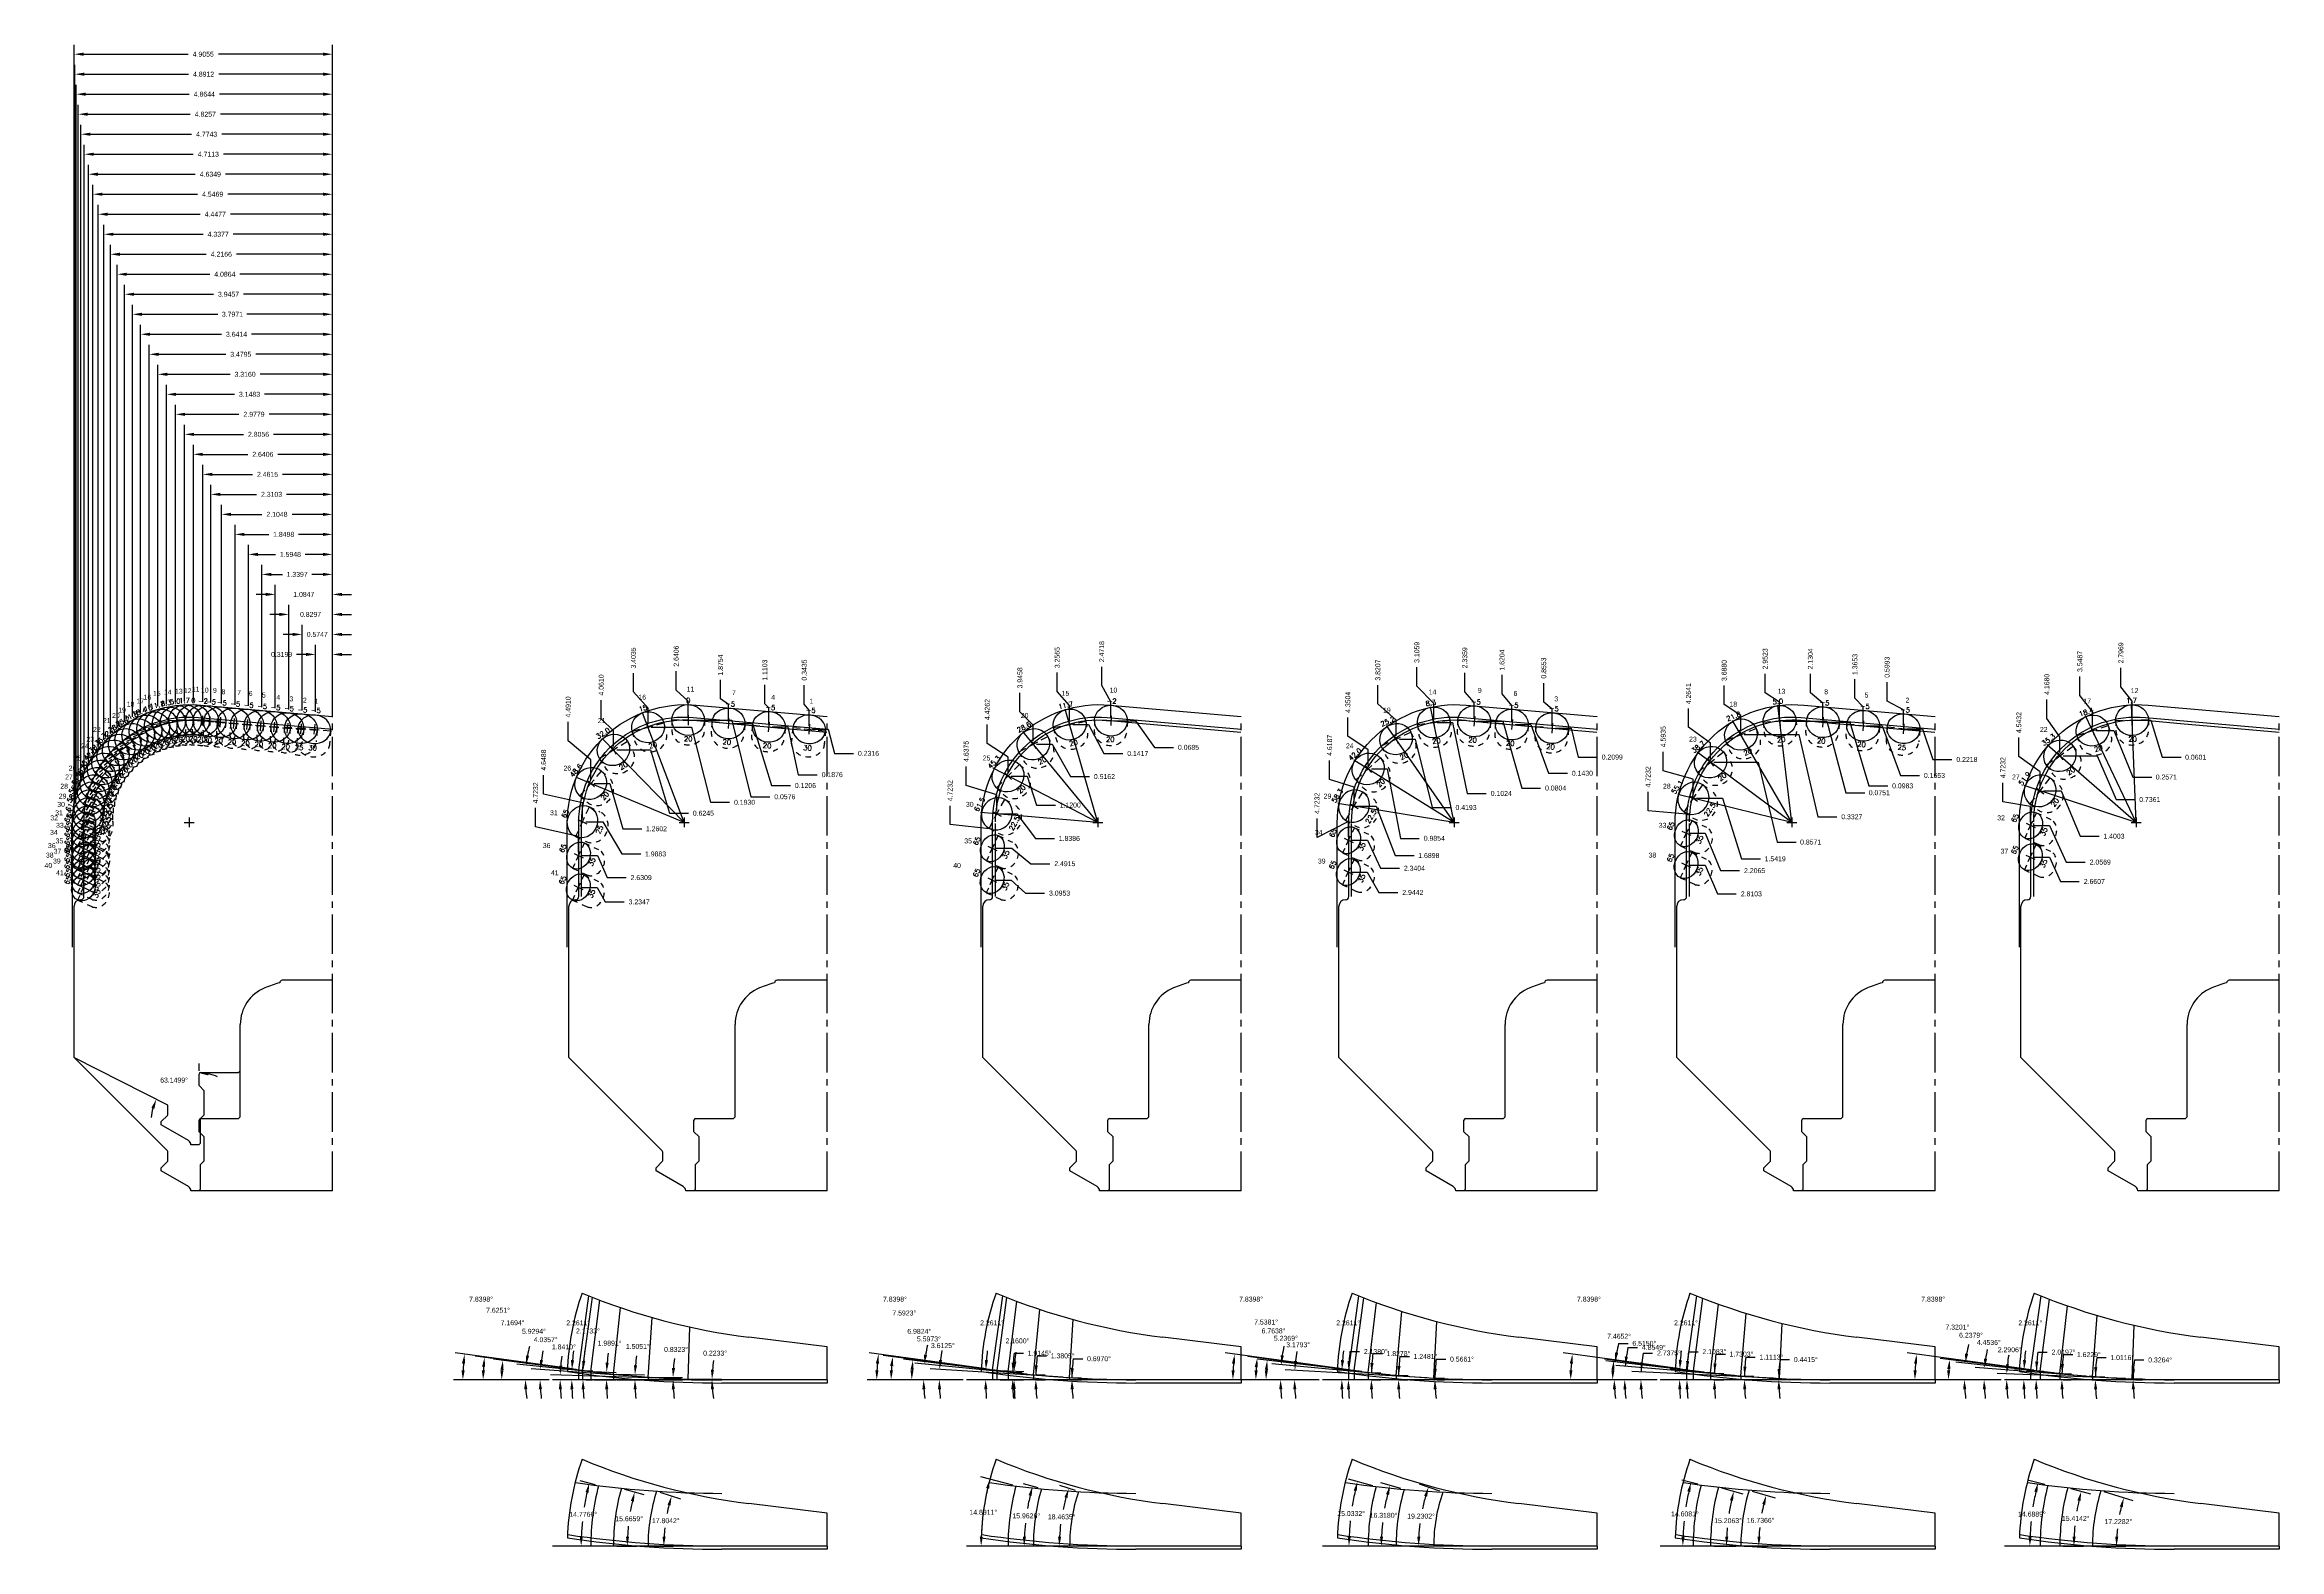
# Model space of a CAD drawing. Header units: inches. Extents: x 114.3 to 156.7, y -3.1 to 25.4.
import ezdxf
from ezdxf.enums import TextEntityAlignment as Align

# ---------------------------------------------------------------- set-up
doc = ezdxf.new("R2010")
doc.units = ezdxf.units.IN
doc.header["$MEASUREMENT"] = 0
doc.header["$PDMODE"] = 35
doc.linetypes.add('CENTER2', pattern=[1.125, 0.75, -0.125, 0.125, -0.125])
doc.linetypes.add('HIDDEN2', pattern=[0.1875, 0.125, -0.0625])
doc.layers.get('Defpoints').update_dxf_attribs({"color": 10})
for name, color, linetype, true_color in [('Blade_1', 30, 'Continuous', 0xff7f00), ('Blade_2', 7, 'Continuous', 0xcccc00), ('Blade_3', 7, 'Continuous', 0x00cc00), ('Blade_4', 7, 'Continuous', 0x00cccc), ('Blade_5', 7, 'Continuous', 0x0066cc)]:
    doc.layers.add(name, color=color, linetype=linetype, true_color=true_color)
doc.layers.add('CLine', color=5, linetype='CENTER2')
doc.styles.add('RomanS', font='romans')
doc.styles.get("Standard").update_dxf_attribs({"font": 'arial.ttf'})
doc.dimstyles.get("Standard").update_dxf_attribs({"dimtxt": 0.09375, "dimasz": 0.18, "dimexe": 0.18, "dimexo": 0.0625, "dimgap": 0.09, "dimtad": 0, "dimtih": 1, "dimtoh": 1, "dimdec": 4, "dimzin": 0, "dimdsep": 46, "dimtxsty": 'Standard', "dimcen": 0.09, "dimadec": 4, "dimazin": 0, "dimtfac": 1, "dimtdec": 4, "dimtofl": 0, "dimtmove": 0, "dimatfit": 3, "dimfxl": 1, "dimtolj": 1, "dimtzin": 0, "dimarcsym": 0})

# ---------------------------------------------------------------- blocks, each defined once
blk = doc.blocks.new('CMark')
at = {"layer": 'CLine'}
for p, q in [((-0.094, 0), (0.094, 0)), ((0, 0.094), (0, -0.094))]:
    blk.add_line(p, q, dxfattribs=at)
blk = doc.blocks.new('1613@20')
for p, q in [((-0.17, 0), (-0.312, 0)), ((0.171, 0), (0.312, 0))]:
    blk.add_line(p, q)
at = {"color": 8, "linetype": 'HIDDEN2', "ltscale": 0.5}
blk.add_line((-0.312, 0), (-0.312, -0.178), dxfattribs=at)
at = {"color": 8, "linetype": 'HIDDEN2', "ltscale": 0.5, "flags": 128}
blk.add_lwpolyline([(0.312, 0), (0.312, -0.178)], dxfattribs=at)
blk.add_ellipse((0, 0), major_axis=(-0.312, 0), ratio=0.939693, start_param=-3.141592653589793, end_param=3.141592653589793)
at = {"color": 8, "linetype": 'HIDDEN2', "ltscale": 0.5}
blk.add_ellipse((0, -0.178), major_axis=(-0.312, 0), ratio=0.939693, start_param=0, end_param=3.141593, dxfattribs=at)
blk.add_blockref('CMark', (0, 0))
at = {"style": 'RomanS'}
blk.add_text('20', height=0.094, dxfattribs=at).set_placement((0, -0.356), align=Align.MIDDLE_CENTER)
blk.add_attdef('ANG', text='', height=0.094, dxfattribs=at).set_placement((0, 0.298), align=Align.BOTTOM_CENTER)
blk = doc.blocks.new('1613@30')
for p, q in [((-0.17, 0), (-0.312, 0)), ((0.171, 0), (0.312, 0))]:
    blk.add_line(p, q)
at = {"color": 8, "linetype": 'HIDDEN2', "ltscale": 0.5}
blk.add_line((-0.312, 0), (-0.312, -0.26), dxfattribs=at)
at = {"color": 8, "linetype": 'HIDDEN2', "ltscale": 0.5, "flags": 128}
blk.add_lwpolyline([(0.312, 0), (0.312, -0.26)], dxfattribs=at)
at = {"extrusion": (0, 0, -1)}
blk.add_ellipse((0, 0), major_axis=(-0.312, 0), ratio=0.866025, start_param=-3.141592653589793, end_param=3.141592653589793, dxfattribs=at)
at = {"color": 8, "linetype": 'HIDDEN2', "ltscale": 0.5, "extrusion": (0, 0, -1)}
blk.add_ellipse((0, -0.26), major_axis=(-0.312, 0), ratio=0.866025, start_param=3.068877, end_param=6.355901, dxfattribs=at)
blk.add_blockref('CMark', (0, 0))
at = {"style": 'RomanS'}
blk.add_text('30', height=0.094, dxfattribs=at).set_placement((0, -0.356), align=Align.MIDDLE_CENTER)
blk.add_attdef('ANG', text='', height=0.094, dxfattribs=at).set_placement((0, 0.287), align=Align.BOTTOM_CENTER)
blk = doc.blocks.new('*D214')
at = {"layer": 'Blade_1', "color": 0, "lineweight": -2, "transparency": 16777216}
for p, q in [((127.971, 12.918), (127.971, 13.278)), ((128.045, 12.839), (127.971, 12.918)), ((128.045, 12.541), (128.045, 12.839))]:
    blk.add_line(p, q, dxfattribs=at)
at = {"layer": 'Defpoints', "color": 0, "transparency": 16777216}
for p in [(127.971, 13.278), (128.045, 12.479), (129.156, 12.667)]:
    blk.add_point(p, dxfattribs=at)
at = {"layer": 'Blade_1', "color": 0, "transparency": 16777216, "insert": (127.971, 13.558), "char_height": 0.0938, "attachment_point": 5, "rotation": 90}
blk.add_mtext('\\A1;1.1103', dxfattribs=at)
blk = doc.blocks.new('*D215')
at = {"layer": 'Blade_1', "color": 0, "lineweight": -2, "transparency": 16777216}
for p, q in [((127.128, 13.014), (127.128, 13.374)), ((127.28, 12.906), (127.128, 13.014)), ((127.28, 12.608), (127.28, 12.906))]:
    blk.add_line(p, q, dxfattribs=at)
at = {"layer": 'Defpoints', "color": 0, "transparency": 16777216}
for p in [(127.128, 13.374), (127.28, 12.546), (129.156, 12.667)]:
    blk.add_point(p, dxfattribs=at)
at = {"layer": 'Blade_1', "color": 0, "transparency": 16777216, "insert": (127.128, 13.654), "char_height": 0.0938, "attachment_point": 5, "rotation": 90}
blk.add_mtext('\\A1;1.8754', dxfattribs=at)
blk = doc.blocks.new('*D216')
at = {"layer": 'Blade_1', "color": 0, "lineweight": -2, "transparency": 16777216}
for p, q in [((128.108, 12.479), (128.405, 12.479)), ((128.405, 12.479), (128.607, 11.572)), ((128.607, 11.572), (128.967, 11.572))]:
    blk.add_line(p, q, dxfattribs=at)
at = {"layer": 'Defpoints', "color": 0, "transparency": 16777216}
for p in [(128.045, 12.479), (129.156, 12.667), (128.967, 11.572)]:
    blk.add_point(p, dxfattribs=at)
at = {"layer": 'Blade_1', "color": 0, "transparency": 16777216, "insert": (129.251, 11.572), "char_height": 0.0938, "attachment_point": 5}
blk.add_mtext('\\A1;0.1876', dxfattribs=at)
blk = doc.blocks.new('*D217')
at = {"layer": 'Blade_1', "color": 0, "lineweight": -2, "transparency": 16777216}
for p, q in [((127.343, 12.546), (127.737, 12.546)), ((127.737, 12.546), (128.097, 11.366)), ((128.097, 11.366), (128.457, 11.366))]:
    blk.add_line(p, q, dxfattribs=at)
at = {"layer": 'Defpoints', "color": 0, "transparency": 16777216}
for p in [(127.28, 12.546), (129.156, 12.667), (128.457, 11.366)]:
    blk.add_point(p, dxfattribs=at)
at = {"layer": 'Blade_1', "color": 0, "transparency": 16777216, "insert": (128.742, 11.366), "char_height": 0.0938, "attachment_point": 5}
blk.add_mtext('\\A1;0.1206', dxfattribs=at)
blk = doc.blocks.new('*D218')
at = {"layer": 'Blade_1', "color": 0, "lineweight": -2, "transparency": 16777216}
for p, q in [((128.72, 12.914), (128.72, 13.274)), ((128.812, 12.795), (128.72, 12.914)), ((128.812, 12.497), (128.812, 12.795))]:
    blk.add_line(p, q, dxfattribs=at)
at = {"layer": 'Defpoints', "color": 0, "transparency": 16777216}
for p in [(128.72, 13.274), (128.812, 12.435), (129.156, 12.667)]:
    blk.add_point(p, dxfattribs=at)
at = {"layer": 'Blade_1', "color": 0, "transparency": 16777216, "insert": (128.72, 13.559), "char_height": 0.0938, "attachment_point": 5, "rotation": 90}
blk.add_mtext('\\A1;0.3435', dxfattribs=at)
blk = doc.blocks.new('*D219')
at = {"layer": 'Blade_1', "color": 0, "lineweight": -2, "transparency": 16777216}
for p, q in [((128.875, 12.435), (129.172, 12.435)), ((129.172, 12.435), (129.295, 11.977)), ((129.295, 11.977), (129.655, 11.977))]:
    blk.add_line(p, q, dxfattribs=at)
at = {"layer": 'Defpoints', "color": 0, "transparency": 16777216}
for p in [(128.812, 12.435), (129.156, 12.667), (129.655, 11.977)]:
    blk.add_point(p, dxfattribs=at)
at = {"layer": 'Blade_1', "color": 0, "transparency": 16777216, "insert": (129.94, 11.977), "char_height": 0.0938, "attachment_point": 5}
blk.add_mtext('\\A1;0.2316', dxfattribs=at)
blk = doc.blocks.new('*D220')
at = {"layer": 'Blade_1', "color": 0, "lineweight": -2, "transparency": 16777216}
for p, q in [((126.287, 13.179), (126.287, 13.539)), ((126.515, 12.969), (126.287, 13.179)), ((126.515, 12.671), (126.515, 12.969))]:
    blk.add_line(p, q, dxfattribs=at)
at = {"layer": 'Defpoints', "color": 0, "transparency": 16777216}
for p in [(126.287, 13.539), (126.515, 12.609), (129.156, 12.667)]:
    blk.add_point(p, dxfattribs=at)
at = {"layer": 'Blade_1', "color": 0, "transparency": 16777216, "insert": (126.287, 13.824), "char_height": 0.0938, "attachment_point": 5, "rotation": 90}
blk.add_mtext('\\A1;2.6406', dxfattribs=at)
blk = doc.blocks.new('*D221')
at = {"layer": 'Blade_1', "color": 0, "lineweight": -2, "transparency": 16777216}
for p, q in [((126.578, 12.609), (127.346, 12.609)), ((127.346, 12.609), (127.706, 11.153)), ((127.706, 11.153), (128.066, 11.153))]:
    blk.add_line(p, q, dxfattribs=at)
at = {"layer": 'Defpoints', "color": 0, "transparency": 16777216}
for p in [(126.515, 12.609), (129.156, 12.667), (128.066, 11.153)]:
    blk.add_point(p, dxfattribs=at)
at = {"layer": 'Blade_1', "color": 0, "transparency": 16777216, "insert": (128.35, 11.153), "char_height": 0.0938, "attachment_point": 5}
blk.add_mtext('\\A1;0.0576', dxfattribs=at)
blk = doc.blocks.new('*D223')
at = {"layer": 'Blade_1', "color": 0, "lineweight": -2, "transparency": 16777216}
for p, q in [((126.578, 0.091), (127.148, 0.089)), ((126.578, 0.081), (127.147, 0.081))]:
    blk.add_line(p, q, dxfattribs=at)
for start, end in [(170.3481, 175.0624), (184.7143, 189.4286)]:
    blk.add_arc((129.156, 0.081), 2.188, start, end, dxfattribs=at)
at = {"layer": 'Blade_1', "color": 0, "transparency": 16777216}
for points in [[(126.945, -0.1), (127.005, -0.098), (126.967, 0.081)], [(127.006, 0.268), (126.946, 0.271), (126.968, 0.09)]]:
    blk.add_solid(points, dxfattribs=at)
at = {"layer": 'Defpoints', "color": 0, "transparency": 16777216}
for p in [(126.515, 0.091), (126.515, 0.081), (126.967, 0.084), (129.156, 0.081)]:
    blk.add_point(p, dxfattribs=at)
at = {"layer": 'Blade_1', "color": 0, "transparency": 16777216, "insert": (127.026, 0.585), "char_height": 0.09375, "attachment_point": 5}
blk.add_mtext('\\A1;0.2233°', dxfattribs=at)
blk = doc.blocks.new('*D224')
at = {"layer": 'Blade_1', "color": 0, "lineweight": -2, "transparency": 16777216}
blk.add_line((126.39, 0.095), (123.903, 0.175), dxfattribs=at)
for start, end in [(170.6669, 174.413), (183.7461, 187.4921)]:
    blk.add_arc((126.835, 0.081), 2.754, start, end, dxfattribs=at)
at = {"layer": 'Blade_1', "color": 0, "transparency": 16777216}
for points in [[(124.058, -0.1), (124.118, -0.098), (124.082, 0.081)], [(124.125, 0.347), (124.065, 0.351), (124.083, 0.17)]]:
    blk.add_solid(points, dxfattribs=at)
at = {"layer": 'Defpoints', "color": 0, "transparency": 16777216}
for p in [(123.938, 0.081), (124.082, 0.111), (126.453, 0.093), (126.578, 0.089), (129.156, 0.081)]:
    blk.add_point(p, dxfattribs=at)
at = {"layer": 'Blade_1', "color": 0, "transparency": 16777216, "insert": (124.153, 0.704), "char_height": 0.09375, "attachment_point": 5}
blk.add_mtext('\\A1;1.8410°', dxfattribs=at)
blk = doc.blocks.new('*D225')
at = {"layer": 'Blade_1', "color": 0, "lineweight": -2, "transparency": 16777216}
for p, q in [((125.475, 13.143), (125.475, 13.503)), ((125.752, 12.834), (125.475, 13.143)), ((125.752, 12.536), (125.752, 12.834))]:
    blk.add_line(p, q, dxfattribs=at)
at = {"layer": 'Defpoints', "color": 0, "transparency": 16777216}
for p in [(125.475, 13.503), (125.752, 12.474), (129.156, 12.667)]:
    blk.add_point(p, dxfattribs=at)
at = {"layer": 'Blade_1', "color": 0, "transparency": 16777216, "insert": (125.475, 13.788), "char_height": 0.0938, "attachment_point": 5, "rotation": 90}
blk.add_mtext('\\A1;3.4035', dxfattribs=at)
blk = doc.blocks.new('*D226')
at = {"layer": 'Blade_1', "color": 0, "lineweight": -2, "transparency": 16777216}
for p, q in [((125.815, 12.474), (126.581, 12.474)), ((126.581, 12.474), (126.941, 11.047)), ((126.941, 11.047), (127.301, 11.047))]:
    blk.add_line(p, q, dxfattribs=at)
at = {"layer": 'Defpoints', "color": 0, "transparency": 16777216}
for p in [(125.752, 12.474), (129.156, 12.667), (127.301, 11.047)]:
    blk.add_point(p, dxfattribs=at)
at = {"layer": 'Blade_1', "color": 0, "transparency": 16777216, "insert": (127.586, 11.047), "char_height": 0.0938, "attachment_point": 5}
blk.add_mtext('\\A1;0.1930', dxfattribs=at)
blk = doc.blocks.new('*D227')
at = {"layer": 'Blade_1', "color": 0, "lineweight": -2, "transparency": 16777216}
for p, q in [((123.875, 0.081), (123.522, 0.081)), ((125.628, 0.139), (123.53, 0.287))]:
    blk.add_line(p, q, dxfattribs=at)
for start, end in [(168.4652, 172.2148), (183.7496, 187.4991)]:
    blk.add_arc((126.453, 0.081), 2.751, start, end, dxfattribs=at)
at = {"layer": 'Blade_1', "color": 0, "transparency": 16777216}
for points in [[(123.758, 0.451), (123.698, 0.457), (123.709, 0.275)], [(123.678, -0.1), (123.738, -0.098), (123.702, 0.081)]]:
    blk.add_solid(points, dxfattribs=at)
at = {"layer": 'Defpoints', "color": 0, "transparency": 16777216}
for p in [(123.703, 0.146), (123.938, 0.081), (125.69, 0.135), (125.815, 0.126), (129.156, 0.081)]:
    blk.add_point(p, dxfattribs=at)
at = {"layer": 'Blade_1', "color": 0, "transparency": 16777216, "insert": (123.809, 0.841), "char_height": 0.09375, "attachment_point": 5}
blk.add_mtext('\\A1;4.0357°', dxfattribs=at)
blk = doc.blocks.new('*D228')
at = {"layer": 'Blade_1', "color": 0, "lineweight": -2, "transparency": 16777216}
for p, q in [((125.815, 0.13), (126.407, 0.121)), ((125.815, 0.081), (126.407, 0.081))]:
    blk.add_line(p, q, dxfattribs=at)
for start, end in [(172.1235, 175.6456), (183.5221, 187.0443)]:
    blk.add_arc((129.156, 0.081), 2.929, start, end, dxfattribs=at)
at = {"layer": 'Blade_1', "color": 0, "transparency": 16777216}
for points in [[(126.203, -0.1), (126.263, -0.098), (126.227, 0.081)], [(126.266, 0.302), (126.206, 0.305), (126.227, 0.124)]]:
    blk.add_solid(points, dxfattribs=at)
at = {"layer": 'Defpoints', "color": 0, "transparency": 16777216}
for p in [(125.752, 0.081), (125.753, 0.131), (126.227, 0.095), (129.156, 0.081)]:
    blk.add_point(p, dxfattribs=at)
at = {"layer": 'Blade_1', "color": 0, "transparency": 16777216, "insert": (126.284, 0.655), "char_height": 0.09375, "attachment_point": 5}
blk.add_mtext('\\A1;0.8323°', dxfattribs=at)
blk = doc.blocks.new('*D229')
at = {"layer": 'Blade_1', "color": 0, "lineweight": -2, "transparency": 16777216}
for p, q in [((124.864, 12.63), (124.864, 12.99)), ((125.095, 12.402), (124.864, 12.63)), ((125.095, 12.105), (125.095, 12.402))]:
    blk.add_line(p, q, dxfattribs=at)
at = {"layer": 'Defpoints', "color": 0, "transparency": 16777216}
for p in [(124.864, 12.99), (129.156, 12.667), (125.095, 12.042)]:
    blk.add_point(p, dxfattribs=at)
at = {"layer": 'Blade_1', "color": 0, "transparency": 16777216, "insert": (124.864, 13.276), "char_height": 0.0938, "attachment_point": 5, "rotation": 90}
blk.add_mtext('\\A1;4.0610', dxfattribs=at)
blk = doc.blocks.new('*D230')
at = {"layer": 'Blade_1', "color": 0, "lineweight": -2, "transparency": 16777216}
for p, q in [((125.157, 12.042), (125.798, 12.042)), ((125.798, 12.042), (126.158, 10.84)), ((126.158, 10.84), (126.518, 10.84))]:
    blk.add_line(p, q, dxfattribs=at)
at = {"layer": 'Defpoints', "color": 0, "transparency": 16777216}
for p in [(129.156, 12.667), (125.095, 12.042), (126.518, 10.84)]:
    blk.add_point(p, dxfattribs=at)
at = {"layer": 'Blade_1', "color": 0, "transparency": 16777216, "insert": (126.803, 10.84), "char_height": 0.0938, "attachment_point": 5}
blk.add_mtext('\\A1;0.6245', dxfattribs=at)
blk = doc.blocks.new('*D231')
at = {"layer": 'Blade_1', "color": 0, "lineweight": -2, "transparency": 16777216}
for p, q in [((123.875, 0.081), (123.244, 0.081)), ((124.972, 0.201), (123.259, 0.379))]:
    blk.add_line(p, q, dxfattribs=at)
for start, end in [(166.4274, 170.249), (183.8216, 187.6432)]:
    blk.add_arc((126.123, 0.081), 2.699, start, end, dxfattribs=at)
at = {"layer": 'Blade_1', "color": 0, "transparency": 16777216}
for points in [[(123.493, 0.534), (123.433, 0.542), (123.438, 0.36)], [(123.4, -0.1), (123.46, -0.098), (123.424, 0.081)]]:
    blk.add_solid(points, dxfattribs=at)
at = {"layer": 'Defpoints', "color": 0, "transparency": 16777216}
for p in [(123.426, 0.174), (123.938, 0.081), (125.034, 0.194), (125.158, 0.181), (129.156, 0.081)]:
    blk.add_point(p, dxfattribs=at)
at = {"layer": 'Blade_1', "color": 0, "transparency": 16777216, "insert": (123.585, 1), "char_height": 0.09375, "attachment_point": 5}
blk.add_mtext('\\A1;5.9294°', dxfattribs=at)
blk = doc.blocks.new('*D232')
at = {"layer": 'Blade_1', "color": 0, "lineweight": -2, "transparency": 16777216}
for p, q in [((125.157, 0.081), (125.684, 0.081)), ((125.159, 0.186), (125.685, 0.172))]:
    blk.add_line(p, q, dxfattribs=at)
for start, end in [(172.8466, 175.6708), (182.8241, 185.6483)]:
    blk.add_arc((129.156, 0.081), 3.652, start, end, dxfattribs=at)
at = {"layer": 'Blade_1', "color": 0, "transparency": 16777216}
for points in [[(125.478, -0.1), (125.538, -0.098), (125.504, 0.081)], [(125.544, 0.355), (125.484, 0.358), (125.505, 0.177)]]:
    blk.add_solid(points, dxfattribs=at)
at = {"layer": 'Defpoints', "color": 0, "transparency": 16777216}
for p in [(125.095, 0.081), (125.096, 0.188), (125.504, 0.113), (129.156, 0.081)]:
    blk.add_point(p, dxfattribs=at)
at = {"layer": 'Blade_1', "color": 0, "transparency": 16777216, "insert": (125.558, 0.712), "char_height": 0.09375, "attachment_point": 5}
blk.add_mtext('\\A1;1.5051°', dxfattribs=at)
blk = doc.blocks.new('*D233')
at = {"layer": 'Blade_1', "color": 0, "lineweight": -2, "transparency": 16777216}
for p, q in [((124.235, 12.213), (124.235, 12.573)), ((124.665, 11.853), (124.235, 12.213)), ((124.665, 11.469), (124.665, 11.853))]:
    blk.add_line(p, q, dxfattribs=at)
at = {"layer": 'Defpoints', "color": 0, "transparency": 16777216}
for p in [(124.235, 12.573), (129.156, 12.667), (124.665, 11.406)]:
    blk.add_point(p, dxfattribs=at)
at = {"layer": 'Blade_1', "color": 0, "transparency": 16777216, "insert": (124.235, 12.859), "char_height": 0.0938, "attachment_point": 5, "rotation": 90}
blk.add_mtext('\\A1;4.4910', dxfattribs=at)
blk = doc.blocks.new('*D234')
at = {"layer": 'Blade_1', "color": 0, "lineweight": -2, "transparency": 16777216}
for p, q in [((124.727, 11.406), (125.025, 11.406)), ((125.025, 11.406), (125.272, 10.545)), ((125.272, 10.545), (125.632, 10.545))]:
    blk.add_line(p, q, dxfattribs=at)
at = {"layer": 'Defpoints', "color": 0, "transparency": 16777216}
for p in [(129.156, 12.667), (124.665, 11.406), (125.632, 10.545)]:
    blk.add_point(p, dxfattribs=at)
at = {"layer": 'Blade_1', "color": 0, "transparency": 16777216, "insert": (125.912, 10.545), "char_height": 0.0938, "attachment_point": 5}
blk.add_mtext('\\A1;1.2602', dxfattribs=at)
blk = doc.blocks.new('*D235')
at = {"layer": 'Blade_1', "color": 0, "lineweight": -2, "transparency": 16777216}
for p, q in [((124.727, 0.081), (125.144, 0.081)), ((124.73, 0.235), (125.146, 0.22))]:
    blk.add_line(p, q, dxfattribs=at)
for start, end in [(173.0899, 175.5504), (182.4605, 184.9209)]:
    blk.add_arc((129.156, 0.081), 4.192, start, end, dxfattribs=at)
at = {"layer": 'Blade_1', "color": 0, "transparency": 16777216}
for points in [[(124.938, -0.099), (124.998, -0.098), (124.964, 0.081)], [(125.006, 0.405), (124.947, 0.408), (124.966, 0.227)]]:
    blk.add_solid(points, dxfattribs=at)
at = {"layer": 'Defpoints', "color": 0, "transparency": 16777216}
for p in [(124.665, 0.081), (124.667, 0.237), (124.964, 0.13), (129.156, 0.081)]:
    blk.add_point(p, dxfattribs=at)
at = {"layer": 'Blade_1', "color": 0, "transparency": 16777216, "insert": (125.022, 0.775), "char_height": 0.09375, "attachment_point": 5}
blk.add_mtext('\\A1;1.9891°', dxfattribs=at)
blk = doc.blocks.new('*D236')
at = {"layer": 'Blade_1', "color": 0, "lineweight": -2, "transparency": 16777216}
for p, q in [((124.543, 0.253), (122.817, 0.47)), ((123.875, 0.081), (122.793, 0.081))]:
    blk.add_line(p, q, dxfattribs=at)
blk.add_arc((125.907, 0.081), 2.934, 176.3464, 176.4842, dxfattribs=at)
at = {"layer": 'Blade_1', "color": 0, "transparency": 16777216}
for points in [[(122.949, 0.271), (123.009, 0.265), (122.996, 0.447)], [(123.008, 0.26), (122.948, 0.262), (122.973, 0.081)]]:
    blk.add_solid(points, dxfattribs=at)
at = {"layer": 'Defpoints', "color": 0, "transparency": 16777216}
for p in [(122.975, 0.203), (123.938, 0.081), (124.605, 0.245), (124.729, 0.229), (129.156, 0.081)]:
    blk.add_point(p, dxfattribs=at)
at = {"layer": 'Blade_1', "color": 0, "transparency": 16777216, "insert": (123.18, 1.163), "char_height": 0.09375, "attachment_point": 5}
blk.add_mtext('\\A1;7.1694°', dxfattribs=at)
blk = doc.blocks.new('1613@25')
for p, q in [((-0.17, 0), (-0.312, 0)), ((0.171, 0), (0.312, 0))]:
    blk.add_line(p, q)
at = {"color": 8, "linetype": 'HIDDEN2', "ltscale": 0.5}
blk.add_line((-0.312, 0), (-0.312, -0.22), dxfattribs=at)
at = {"color": 8, "linetype": 'HIDDEN2', "ltscale": 0.5, "flags": 128}
blk.add_lwpolyline([(0.312, 0), (0.312, -0.22)], dxfattribs=at)
blk.add_ellipse((0, 0), major_axis=(-0.312, 0), ratio=0.906308, start_param=-3.141592653589793, end_param=3.141592653589793)
at = {"color": 8, "linetype": 'HIDDEN2', "ltscale": 0.5}
blk.add_ellipse((0, -0.22), major_axis=(-0.312, 0), ratio=0.906308, start_param=0, end_param=3.141593, dxfattribs=at)
blk.add_blockref('CMark', (0, 0))
at = {"style": 'RomanS'}
blk.add_text('25', height=0.094, dxfattribs=at).set_placement((0, -0.356), align=Align.MIDDLE_CENTER)
blk.add_attdef('ANG', text='', height=0.094, dxfattribs=at).set_placement((0, 0.287), align=Align.BOTTOM_CENTER)
blk = doc.blocks.new('1313@35')
for p, q in [((-0.17, 0), (-0.265, 0)), ((0.171, 0), (0.264, 0))]:
    blk.add_line(p, q)
at = {"color": 8, "linetype": 'HIDDEN2', "ltscale": 0.5}
blk.add_line((-0.265, 0), (-0.265, -0.298), dxfattribs=at)
at = {"color": 8, "linetype": 'HIDDEN2', "ltscale": 0.5, "flags": 128}
blk.add_lwpolyline([(0.264, 0), (0.264, -0.298)], dxfattribs=at)
blk.add_ellipse((0, 0), major_axis=(0.264, 0), ratio=0.819152)
at = {"color": 8, "linetype": 'HIDDEN2', "ltscale": 0.5}
blk.add_ellipse((0, -0.298), major_axis=(0.264, 0), ratio=0.819152, start_param=3.141593, end_param=6.283185, dxfattribs=at)
blk.add_blockref('CMark', (0, 0))
at = {"style": 'RomanS'}
blk.add_text('35', height=0.094, dxfattribs=at).set_placement((0, -0.279), align=Align.MIDDLE_CENTER)
blk.add_attdef('ANG', text='', height=0.094, dxfattribs=at).set_placement((0, 0.251), align=Align.BOTTOM_CENTER)
blk = doc.blocks.new('*D237')
at = {"layer": 'Blade_1', "color": 0, "lineweight": -2, "transparency": 16777216}
for p, q in [((124.386, 0.274), (122.47, 0.531)), ((123.875, 0.081), (122.44, 0.081))]:
    blk.add_line(p, q, dxfattribs=at)
blk.add_arc((125.827, 0.081), 3.207, 175.5911, 176.7838, dxfattribs=at)
at = {"layer": 'Blade_1', "color": 0, "transparency": 16777216}
for points in [[(122.6, 0.331), (122.659, 0.325), (122.648, 0.507)], [(122.655, 0.26), (122.595, 0.262), (122.62, 0.081)]]:
    blk.add_solid(points, dxfattribs=at)
at = {"layer": 'Defpoints', "color": 0, "transparency": 16777216}
for p in [(122.623, 0.223), (123.938, 0.081), (124.448, 0.266), (124.572, 0.249), (129.156, 0.081)]:
    blk.add_point(p, dxfattribs=at)
at = {"layer": 'Blade_1', "color": 0, "transparency": 16777216, "insert": (122.904, 1.4), "char_height": 0.09375, "attachment_point": 5}
blk.add_mtext('\\A1;7.6251°', dxfattribs=at)
blk = doc.blocks.new('*D238')
at = {"layer": 'Blade_1', "color": 0, "lineweight": -2, "transparency": 16777216}
for p, q in [((124.569, 0.081), (124.697, 0.081)), ((124.573, 0.255), (124.701, 0.25))]:
    blk.add_line(p, q, dxfattribs=at)
for start, end in [(173.3796, 175.6031), (182.2236, 184.4471)]:
    blk.add_arc((129.156, 0.081), 4.638, start, end, dxfattribs=at)
at = {"layer": 'Blade_1', "color": 0, "transparency": 16777216}
for points in [[(124.561, 0.435), (124.501, 0.438), (124.521, 0.257)], [(124.491, -0.099), (124.551, -0.098), (124.517, 0.081)]]:
    blk.add_solid(points, dxfattribs=at)
at = {"layer": 'Defpoints', "color": 0, "transparency": 16777216}
for p in [(124.507, 0.081), (124.51, 0.257), (124.518, 0.14), (129.156, 0.081)]:
    blk.add_point(p, dxfattribs=at)
at = {"layer": 'Blade_1', "color": 0, "transparency": 16777216, "insert": (124.61, 1.006), "char_height": 0.09375, "attachment_point": 5}
blk.add_mtext('\\A1;2.1733°', dxfattribs=at)
blk = doc.blocks.new('*D239')
at = {"layer": 'Blade_1', "color": 0, "lineweight": -2, "transparency": 16777216}
for p, q in [((123.769, 11.204), (123.769, 11.564)), ((124.507, 11.038), (123.769, 11.204)), ((124.507, 10.741), (124.507, 11.038))]:
    blk.add_line(p, q, dxfattribs=at)
at = {"layer": 'Defpoints', "color": 0, "transparency": 16777216}
for p in [(129.156, 12.667), (123.769, 11.564), (124.507, 10.678)]:
    blk.add_point(p, dxfattribs=at)
at = {"layer": 'Blade_1', "color": 0, "transparency": 16777216, "insert": (123.769, 11.85), "char_height": 0.0938, "attachment_point": 5, "rotation": 90}
blk.add_mtext('\\A1;4.6488', dxfattribs=at)
blk = doc.blocks.new('*D240')
at = {"layer": 'Blade_1', "color": 0, "lineweight": -2, "transparency": 16777216}
for p, q in [((124.569, 10.678), (124.895, 10.678)), ((124.895, 10.678), (125.255, 10.066)), ((125.255, 10.066), (125.615, 10.066))]:
    blk.add_line(p, q, dxfattribs=at)
at = {"layer": 'Defpoints', "color": 0, "transparency": 16777216}
for p in [(129.156, 12.667), (124.507, 10.678), (125.615, 10.066)]:
    blk.add_point(p, dxfattribs=at)
at = {"layer": 'Blade_1', "color": 0, "transparency": 16777216, "insert": (125.895, 10.066), "char_height": 0.0938, "attachment_point": 5}
blk.add_mtext('\\A1;1.9883', dxfattribs=at)
blk = doc.blocks.new('*D241')
at = {"layer": 'Blade_1', "color": 0, "lineweight": -2, "transparency": 16777216}
for p, q in [((124.312, 0.285), (122.09, 0.591)), ((123.875, 0.081), (122.055, 0.081))]:
    blk.add_line(p, q, dxfattribs=at)
blk.add_arc((125.79, 0.081), 3.555, 175.0619, 177.0983, dxfattribs=at)
at = {"layer": 'Blade_1', "color": 0, "transparency": 16777216}
for points in [[(122.218, 0.39), (122.278, 0.384), (122.268, 0.566)], [(122.27, 0.26), (122.21, 0.262), (122.235, 0.081)]]:
    blk.add_solid(points, dxfattribs=at)
at = {"layer": 'Defpoints', "color": 0, "transparency": 16777216}
for p in [(122.239, 0.243), (123.938, 0.081), (124.374, 0.276), (124.498, 0.259), (129.156, 0.081)]:
    blk.add_point(p, dxfattribs=at)
at = {"layer": 'Blade_1', "color": 0, "transparency": 16777216, "insert": (122.581, 1.611), "char_height": 0.09375, "attachment_point": 5}
blk.add_mtext('\\A1;7.8398°', dxfattribs=at)
blk = doc.blocks.new('*D242')
at = {"layer": 'Blade_1', "color": 0, "lineweight": -2, "transparency": 16777216}
for p, q in [((124.37, 0.081), (124.124, 0.081)), ((124.374, 0.27), (124.128, 0.28))]:
    blk.add_line(p, q, dxfattribs=at)
for start, end in [(173.4872, 175.6131), (182.1258, 184.2516)]:
    blk.add_arc((129.156, 0.081), 4.852, start, end, dxfattribs=at)
at = {"layer": 'Blade_1', "color": 0, "transparency": 16777216}
for points in [[(124.348, 0.45), (124.288, 0.454), (124.308, 0.273)], [(124.277, -0.099), (124.337, -0.098), (124.304, 0.081)]]:
    blk.add_solid(points, dxfattribs=at)
at = {"layer": 'Defpoints', "color": 0, "transparency": 16777216}
for p in [(124.304, 0.145), (124.433, 0.081), (124.436, 0.267), (129.156, 0.081)]:
    blk.add_point(p, dxfattribs=at)
at = {"layer": 'Blade_1', "color": 0, "transparency": 16777216, "insert": (124.426, 1.16), "char_height": 0.09375, "attachment_point": 5}
blk.add_mtext('\\A1;2.2611°', dxfattribs=at)
blk = doc.blocks.new('*D243')
at = {"layer": 'Blade_1', "color": 0, "lineweight": -2, "transparency": 16777216}
for p, q in [((123.618, 10.58), (123.618, 10.94)), ((124.433, 10.396), (123.618, 10.58)), ((124.433, 10.098), (124.433, 10.396))]:
    blk.add_line(p, q, dxfattribs=at)
at = {"layer": 'Defpoints', "color": 0, "transparency": 16777216}
for p in [(129.156, 12.667), (123.618, 10.94), (124.433, 10.036)]:
    blk.add_point(p, dxfattribs=at)
at = {"layer": 'Blade_1', "color": 0, "transparency": 16777216, "insert": (123.618, 11.226), "char_height": 0.0938, "attachment_point": 5, "rotation": 90}
blk.add_mtext('\\A1;4.7232', dxfattribs=at)
blk = doc.blocks.new('*D244')
at = {"layer": 'Blade_1', "color": 0, "lineweight": -2, "transparency": 16777216}
for p, q in [((124.495, 10.036), (124.793, 10.036)), ((124.793, 10.036), (124.977, 9.617)), ((124.977, 9.617), (125.337, 9.617))]:
    blk.add_line(p, q, dxfattribs=at)
at = {"layer": 'Defpoints', "color": 0, "transparency": 16777216}
for p in [(129.156, 12.667), (124.433, 10.036), (125.337, 9.617)]:
    blk.add_point(p, dxfattribs=at)
at = {"layer": 'Blade_1', "color": 0, "transparency": 16777216, "insert": (125.622, 9.617), "char_height": 0.0938, "attachment_point": 5}
blk.add_mtext('\\A1;2.6309', dxfattribs=at)
blk = doc.blocks.new('*D245')
at = {"layer": 'Blade_1', "color": 0, "lineweight": -2, "transparency": 16777216}
for p, q in [((124.491, 9.432), (124.788, 9.432)), ((124.788, 9.432), (124.94, 9.156)), ((124.94, 9.156), (125.3, 9.156))]:
    blk.add_line(p, q, dxfattribs=at)
at = {"layer": 'Defpoints', "color": 0, "transparency": 16777216}
for p in [(129.156, 12.667), (124.428, 9.432), (125.3, 9.156)]:
    blk.add_point(p, dxfattribs=at)
at = {"layer": 'Blade_1', "color": 0, "transparency": 16777216, "insert": (125.584, 9.156), "char_height": 0.0938, "attachment_point": 5}
blk.add_mtext('\\A1;3.2347', dxfattribs=at)
blk = doc.blocks.new('*D246')
at = {"layer": 'Blade_2', "color": 0, "lineweight": -2, "transparency": 16777216}
for p, q in [((133.525, 13.15), (133.525, 13.51)), ((133.76, 12.885), (133.525, 13.15)), ((133.76, 12.587), (133.76, 12.885))]:
    blk.add_line(p, q, dxfattribs=at)
at = {"layer": 'Defpoints', "color": 0, "transparency": 16777216}
for p in [(133.525, 13.51), (133.76, 12.525), (137.016, 12.667)]:
    blk.add_point(p, dxfattribs=at)
at = {"layer": 'Blade_2', "color": 0, "transparency": 16777216, "insert": (133.525, 13.795), "char_height": 0.0938, "attachment_point": 5, "rotation": 90}
blk.add_mtext('\\A1;3.2565', dxfattribs=at)
blk = doc.blocks.new('*D247')
at = {"layer": 'Blade_2', "color": 0, "lineweight": -2, "transparency": 16777216}
for p, q in [((132.816, 12.766), (132.816, 13.126)), ((133.07, 12.51), (132.816, 12.766)), ((133.07, 12.213), (133.07, 12.51))]:
    blk.add_line(p, q, dxfattribs=at)
at = {"layer": 'Defpoints', "color": 0, "transparency": 16777216}
for p in [(132.816, 13.126), (137.016, 12.667), (133.07, 12.15)]:
    blk.add_point(p, dxfattribs=at)
at = {"layer": 'Blade_2', "color": 0, "transparency": 16777216, "insert": (132.816, 13.411), "char_height": 0.0938, "attachment_point": 5, "rotation": 90}
blk.add_mtext('\\A1;3.9458', dxfattribs=at)
blk = doc.blocks.new('*D248')
at = {"layer": 'Blade_2', "color": 0, "lineweight": -2, "transparency": 16777216}
for p, q in [((132.196, 12.163), (132.196, 12.523)), ((132.59, 11.907), (132.196, 12.163)), ((132.59, 11.609), (132.59, 11.907))]:
    blk.add_line(p, q, dxfattribs=at)
at = {"layer": 'Defpoints', "color": 0, "transparency": 16777216}
for p in [(132.196, 12.523), (137.016, 12.667), (132.59, 11.547)]:
    blk.add_point(p, dxfattribs=at)
at = {"layer": 'Blade_2', "color": 0, "transparency": 16777216, "insert": (132.196, 12.809), "char_height": 0.0938, "attachment_point": 5, "rotation": 90}
blk.add_mtext('\\A1;4.4262', dxfattribs=at)
blk = doc.blocks.new('*D249')
at = {"layer": 'Blade_2', "color": 0, "lineweight": -2, "transparency": 16777216}
for p, q in [((133.822, 12.525), (134.12, 12.525)), ((134.12, 12.525), (134.409, 11.975)), ((134.409, 11.975), (134.769, 11.975))]:
    blk.add_line(p, q, dxfattribs=at)
at = {"layer": 'Defpoints', "color": 0, "transparency": 16777216}
for p in [(133.76, 12.525), (137.016, 12.667), (134.769, 11.975)]:
    blk.add_point(p, dxfattribs=at)
at = {"layer": 'Blade_2', "color": 0, "transparency": 16777216, "insert": (135.054, 11.975), "char_height": 0.0938, "attachment_point": 5}
blk.add_mtext('\\A1;0.1417', dxfattribs=at)
blk = doc.blocks.new('*D250')
at = {"layer": 'Blade_2', "color": 0, "lineweight": -2, "transparency": 16777216}
for p, q in [((133.133, 12.15), (133.43, 12.15)), ((133.43, 12.15), (133.777, 11.536)), ((133.777, 11.536), (134.137, 11.536))]:
    blk.add_line(p, q, dxfattribs=at)
at = {"layer": 'Defpoints', "color": 0, "transparency": 16777216}
for p in [(137.016, 12.667), (133.07, 12.15), (134.137, 11.536)]:
    blk.add_point(p, dxfattribs=at)
at = {"layer": 'Blade_2', "color": 0, "transparency": 16777216, "insert": (134.421, 11.536), "char_height": 0.0938, "attachment_point": 5}
blk.add_mtext('\\A1;0.5162', dxfattribs=at)
blk = doc.blocks.new('*D251')
at = {"layer": 'Blade_2', "color": 0, "lineweight": -2, "transparency": 16777216}
for p, q in [((132.652, 11.547), (132.95, 11.547)), ((132.95, 11.547), (133.131, 10.995)), ((133.131, 10.995), (133.491, 10.995))]:
    blk.add_line(p, q, dxfattribs=at)
at = {"layer": 'Defpoints', "color": 0, "transparency": 16777216}
for p in [(137.016, 12.667), (132.59, 11.547), (133.491, 10.995)]:
    blk.add_point(p, dxfattribs=at)
at = {"layer": 'Blade_2', "color": 0, "transparency": 16777216, "insert": (133.771, 10.995), "char_height": 0.0938, "attachment_point": 5}
blk.add_mtext('\\A1;1.1200', dxfattribs=at)
blk = doc.blocks.new('*D252')
at = {"layer": 'Blade_2', "color": 0, "lineweight": -2, "transparency": 16777216}
for p, q in [((133.828, 0.479), (134.008, 0.479)), ((133.822, 0.12), (133.983, 0.118)), ((133.822, 0.081), (133.983, 0.081))]:
    blk.add_line(p, q, dxfattribs=at)
for start, end in [(172.8807, 179.303), (172.8832, 176.0931), (183.2099, 186.4197)]:
    blk.add_arc((137.016, 0.081), 3.213, start, end, dxfattribs=at)
at = {"layer": 'Blade_2', "color": 0, "transparency": 16777216}
for points in [[(133.778, -0.1), (133.838, -0.098), (133.803, 0.081)], [(133.84, 0.299), (133.78, 0.301), (133.803, 0.12)]]:
    blk.add_solid(points, dxfattribs=at)
at = {"layer": 'Defpoints', "color": 0, "transparency": 16777216}
for p in [(133.76, 0.121), (133.76, 0.081), (133.803, 0.094), (137.016, 0.081)]:
    blk.add_point(p, dxfattribs=at)
at = {"layer": 'Blade_2', "color": 0, "transparency": 16777216, "insert": (134.317, 0.479), "char_height": 0.09375, "attachment_point": 5}
blk.add_mtext('\\A1;0.6970°', dxfattribs=at)
blk = doc.blocks.new('*D253')
at = {"layer": 'Blade_2', "color": 0, "lineweight": -2, "transparency": 16777216}
for p, q in [((133.143, 0.534), (133.323, 0.534)), ((133.133, 0.081), (133.297, 0.081)), ((133.134, 0.175), (133.298, 0.171))]:
    blk.add_line(p, q, dxfattribs=at)
for start, end in [(173.3277, 178.6195), (173.3292, 175.9743), (182.6452, 185.2903)]:
    blk.add_arc((137.016, 0.081), 3.899, start, end, dxfattribs=at)
at = {"layer": 'Blade_2', "color": 0, "transparency": 16777216}
for points in [[(133.091, -0.1), (133.151, -0.098), (133.117, 0.081)], [(133.156, 0.353), (133.097, 0.356), (133.118, 0.175)]]:
    blk.add_solid(points, dxfattribs=at)
at = {"layer": 'Defpoints', "color": 0, "transparency": 16777216}
for p in [(133.07, 0.081), (133.072, 0.176), (133.117, 0.112), (137.016, 0.081)]:
    blk.add_point(p, dxfattribs=at)
at = {"layer": 'Blade_2', "color": 0, "transparency": 16777216, "insert": (133.628, 0.534), "char_height": 0.09375, "attachment_point": 5}
blk.add_mtext('\\A1;1.3805°', dxfattribs=at)
blk = doc.blocks.new('*D254')
at = {"layer": 'Blade_2', "color": 0, "lineweight": -2, "transparency": 16777216}
for p, q in [((132.705, 0.585), (132.885, 0.585)), ((132.652, 0.081), (132.856, 0.081)), ((132.655, 0.227), (132.858, 0.22))]:
    blk.add_line(p, q, dxfattribs=at)
for start, end in [(173.3317, 178.0855), (173.3327, 175.7091), (182.3764, 184.7528)]:
    blk.add_arc((137.016, 0.081), 4.34, start, end, dxfattribs=at)
at = {"layer": 'Blade_2', "color": 0, "transparency": 16777216}
for points in [[(132.65, -0.099), (132.71, -0.098), (132.676, 0.081)], [(132.718, 0.404), (132.658, 0.407), (132.678, 0.226)]]:
    blk.add_solid(points, dxfattribs=at)
at = {"layer": 'Defpoints', "color": 0, "transparency": 16777216}
for p in [(132.59, 0.081), (132.592, 0.229), (132.676, 0.129), (137.016, 0.081)]:
    blk.add_point(p, dxfattribs=at)
at = {"layer": 'Blade_2', "color": 0, "transparency": 16777216, "insert": (133.19, 0.585), "char_height": 0.09375, "attachment_point": 5}
blk.add_mtext('\\A1;1.9145°', dxfattribs=at)
blk = doc.blocks.new('*D255')
at = {"layer": 'Blade_2', "color": 0, "lineweight": -2, "transparency": 16777216}
for p, q in [((131.736, 0.081), (131.104, 0.081)), ((133.635, 0.129), (131.11, 0.288))]:
    blk.add_line(p, q, dxfattribs=at)
for start, end in [(169.7404, 173.0639), (183.3235, 186.6471)]:
    blk.add_arc((134.387, 0.081), 3.104, start, end, dxfattribs=at)
at = {"layer": 'Blade_2', "color": 0, "transparency": 16777216}
for points in [[(131.336, 0.453), (131.277, 0.459), (131.29, 0.277)], [(131.259, -0.1), (131.319, -0.098), (131.284, 0.081)]]:
    blk.add_solid(points, dxfattribs=at)
at = {"layer": 'Defpoints', "color": 0, "transparency": 16777216}
for p in [(131.285, 0.146), (131.798, 0.081), (133.698, 0.125), (133.822, 0.117), (137.016, 0.081)]:
    blk.add_point(p, dxfattribs=at)
at = {"layer": 'Blade_2', "color": 0, "transparency": 16777216, "insert": (131.352, 0.728), "char_height": 0.09375, "attachment_point": 5}
blk.add_mtext('\\A1;3.6125°', dxfattribs=at)
blk = doc.blocks.new('*D256')
at = {"layer": 'Blade_2', "color": 0, "lineweight": -2, "transparency": 16777216}
for p, q in [((131.736, 0.081), (130.806, 0.081)), ((132.947, 0.188), (130.822, 0.397))]:
    blk.add_line(p, q, dxfattribs=at)
for start, end in [(167.6506, 171.0266), (183.376, 186.7521)]:
    blk.add_arc((134.042, 0.081), 3.055, start, end, dxfattribs=at)
at = {"layer": 'Blade_2', "color": 0, "transparency": 16777216}
for points in [[(131.053, 0.554), (130.994, 0.561), (131.001, 0.379)], [(130.962, -0.1), (131.022, -0.098), (130.986, 0.081)]]:
    blk.add_solid(points, dxfattribs=at)
at = {"layer": 'Defpoints', "color": 0, "transparency": 16777216}
for p in [(130.988, 0.181), (131.798, 0.081), (133.009, 0.182), (133.134, 0.17), (137.016, 0.081)]:
    blk.add_point(p, dxfattribs=at)
at = {"layer": 'Blade_2', "color": 0, "transparency": 16777216, "insert": (131.086, 0.855), "char_height": 0.09375, "attachment_point": 5}
blk.add_mtext('\\A1;5.5973°', dxfattribs=at)
blk = doc.blocks.new('*D257')
at = {"layer": 'Blade_2', "color": 0, "lineweight": -2, "transparency": 16777216}
for p, q in [((132.468, 0.244), (130.605, 0.472)), ((131.736, 0.081), (130.581, 0.081))]:
    blk.add_line(p, q, dxfattribs=at)
blk.add_arc((133.8, 0.081), 3.039, 176.4119, 176.6057, dxfattribs=at)
at = {"layer": 'Blade_2', "color": 0, "transparency": 16777216}
for points in [[(130.737, 0.274), (130.797, 0.269), (130.783, 0.451)], [(130.796, 0.26), (130.736, 0.262), (130.761, 0.081)]]:
    blk.add_solid(points, dxfattribs=at)
at = {"layer": 'Defpoints', "color": 0, "transparency": 16777216}
for p in [(130.763, 0.205), (131.798, 0.081), (132.53, 0.237), (132.654, 0.221), (137.016, 0.081)]:
    blk.add_point(p, dxfattribs=at)
at = {"layer": 'Blade_2', "color": 0, "transparency": 16777216, "insert": (130.903, 0.999), "char_height": 0.09375, "attachment_point": 5}
blk.add_mtext('\\A1;6.9824°', dxfattribs=at)
blk = doc.blocks.new('*D258')
at = {"layer": 'Blade_3', "color": 0, "lineweight": -2, "transparency": 16777216}
for p, q in [((142.765, 12.952), (142.765, 13.312)), ((142.925, 12.817), (142.765, 12.952)), ((142.925, 12.519), (142.925, 12.817))]:
    blk.add_line(p, q, dxfattribs=at)
at = {"layer": 'Defpoints', "color": 0, "transparency": 16777216}
for p in [(142.765, 13.312), (142.925, 12.457), (143.78, 12.667)]:
    blk.add_point(p, dxfattribs=at)
at = {"layer": 'Blade_3', "color": 0, "transparency": 16777216, "insert": (142.765, 13.597), "char_height": 0.0938, "attachment_point": 5, "rotation": 90}
blk.add_mtext('\\A1;0.8553', dxfattribs=at)
blk = doc.blocks.new('*D259')
at = {"layer": 'Blade_3', "color": 0, "lineweight": -2, "transparency": 16777216}
for p, q in [((141.972, 13.109), (141.972, 13.469)), ((142.16, 12.884), (141.972, 13.109)), ((142.16, 12.586), (142.16, 12.884))]:
    blk.add_line(p, q, dxfattribs=at)
at = {"layer": 'Defpoints', "color": 0, "transparency": 16777216}
for p in [(141.972, 13.469), (142.16, 12.524), (143.78, 12.667)]:
    blk.add_point(p, dxfattribs=at)
at = {"layer": 'Blade_3', "color": 0, "transparency": 16777216, "insert": (141.972, 13.749), "char_height": 0.0938, "attachment_point": 5, "rotation": 90}
blk.add_mtext('\\A1;1.6204', dxfattribs=at)
blk = doc.blocks.new('*D260')
at = {"layer": 'Blade_3', "color": 0, "lineweight": -2, "transparency": 16777216}
for p, q in [((141.265, 13.146), (141.265, 13.506)), ((141.444, 12.946), (141.265, 13.146)), ((141.444, 12.649), (141.444, 12.946))]:
    blk.add_line(p, q, dxfattribs=at)
at = {"layer": 'Defpoints', "color": 0, "transparency": 16777216}
for p in [(141.265, 13.506), (141.444, 12.586), (143.78, 12.667)]:
    blk.add_point(p, dxfattribs=at)
at = {"layer": 'Blade_3', "color": 0, "transparency": 16777216, "insert": (141.265, 13.792), "char_height": 0.0938, "attachment_point": 5, "rotation": 90}
blk.add_mtext('\\A1;2.3359', dxfattribs=at)
blk = doc.blocks.new('*D261')
at = {"layer": 'Blade_3', "color": 0, "lineweight": -2, "transparency": 16777216}
for p, q in [((140.355, 13.251), (140.355, 13.611)), ((140.674, 12.924), (140.355, 13.251)), ((140.674, 12.627), (140.674, 12.924))]:
    blk.add_line(p, q, dxfattribs=at)
at = {"layer": 'Defpoints', "color": 0, "transparency": 16777216}
for p in [(140.355, 13.611), (140.674, 12.564), (143.78, 12.667)]:
    blk.add_point(p, dxfattribs=at)
at = {"layer": 'Blade_3', "color": 0, "transparency": 16777216, "insert": (140.355, 13.896), "char_height": 0.0938, "attachment_point": 5, "rotation": 90}
blk.add_mtext('\\A1;3.1059', dxfattribs=at)
blk = doc.blocks.new('*D262')
at = {"layer": 'Blade_3', "color": 0, "lineweight": -2, "transparency": 16777216}
for p, q in [((139.614, 12.915), (139.614, 13.275)), ((139.96, 12.607), (139.614, 12.915)), ((139.96, 12.31), (139.96, 12.607))]:
    blk.add_line(p, q, dxfattribs=at)
at = {"layer": 'Defpoints', "color": 0, "transparency": 16777216}
for p in [(139.614, 13.275), (143.78, 12.667), (139.96, 12.247)]:
    blk.add_point(p, dxfattribs=at)
at = {"layer": 'Blade_3', "color": 0, "transparency": 16777216, "insert": (139.614, 13.559), "char_height": 0.0938, "attachment_point": 5, "rotation": 90}
blk.add_mtext('\\A1;3.8207', dxfattribs=at)
blk = doc.blocks.new('*D263')
at = {"layer": 'Blade_3', "color": 0, "lineweight": -2, "transparency": 16777216}
for p, q in [((139.045, 12.301), (139.045, 12.661)), ((139.43, 12.041), (139.045, 12.301)), ((139.43, 11.744), (139.43, 12.041))]:
    blk.add_line(p, q, dxfattribs=at)
at = {"layer": 'Defpoints', "color": 0, "transparency": 16777216}
for p in [(139.045, 12.661), (143.78, 12.667), (139.43, 11.681)]:
    blk.add_point(p, dxfattribs=at)
at = {"layer": 'Blade_3', "color": 0, "transparency": 16777216, "insert": (139.045, 12.947), "char_height": 0.0938, "attachment_point": 5, "rotation": 90}
blk.add_mtext('\\A1;4.3504', dxfattribs=at)
blk = doc.blocks.new('*D264')
at = {"layer": 'Blade_3', "color": 0, "lineweight": -2, "transparency": 16777216}
for p, q in [((142.987, 12.457), (143.285, 12.457)), ((143.285, 12.457), (143.42, 11.906)), ((143.42, 11.906), (143.78, 11.906))]:
    blk.add_line(p, q, dxfattribs=at)
at = {"layer": 'Defpoints', "color": 0, "transparency": 16777216}
for p in [(142.925, 12.457), (143.78, 12.667), (143.78, 11.906)]:
    blk.add_point(p, dxfattribs=at)
at = {"layer": 'Blade_3', "color": 0, "transparency": 16777216, "insert": (144.065, 11.906), "char_height": 0.0938, "attachment_point": 5}
blk.add_mtext('\\A1;0.2099', dxfattribs=at)
blk = doc.blocks.new('*D265')
at = {"layer": 'Blade_3', "color": 0, "lineweight": -2, "transparency": 16777216}
for p, q in [((142.222, 12.524), (142.52, 12.524)), ((142.52, 12.524), (142.854, 11.599)), ((142.854, 11.599), (143.214, 11.599))]:
    blk.add_line(p, q, dxfattribs=at)
at = {"layer": 'Defpoints', "color": 0, "transparency": 16777216}
for p in [(142.16, 12.524), (143.78, 12.667), (143.214, 11.599)]:
    blk.add_point(p, dxfattribs=at)
at = {"layer": 'Blade_3', "color": 0, "transparency": 16777216, "insert": (143.499, 11.599), "char_height": 0.0938, "attachment_point": 5}
blk.add_mtext('\\A1;0.1430', dxfattribs=at)
blk = doc.blocks.new('*D266')
at = {"layer": 'Blade_3', "color": 0, "lineweight": -2, "transparency": 16777216}
for p, q in [((141.507, 12.586), (141.985, 12.586)), ((141.985, 12.586), (142.345, 11.318)), ((142.345, 11.318), (142.705, 11.318))]:
    blk.add_line(p, q, dxfattribs=at)
at = {"layer": 'Defpoints', "color": 0, "transparency": 16777216}
for p in [(141.444, 12.586), (143.78, 12.667), (142.705, 11.318)]:
    blk.add_point(p, dxfattribs=at)
at = {"layer": 'Blade_3', "color": 0, "transparency": 16777216, "insert": (142.99, 11.318), "char_height": 0.0938, "attachment_point": 5}
blk.add_mtext('\\A1;0.0804', dxfattribs=at)
blk = doc.blocks.new('*D267')
at = {"layer": 'Blade_3', "color": 0, "lineweight": -2, "transparency": 16777216}
for p, q in [((140.737, 12.564), (141.034, 12.564)), ((141.034, 12.564), (141.312, 11.215)), ((141.312, 11.215), (141.672, 11.215))]:
    blk.add_line(p, q, dxfattribs=at)
at = {"layer": 'Defpoints', "color": 0, "transparency": 16777216}
for p in [(140.674, 12.564), (143.78, 12.667), (141.672, 11.215)]:
    blk.add_point(p, dxfattribs=at)
at = {"layer": 'Blade_3', "color": 0, "transparency": 16777216, "insert": (141.957, 11.215), "char_height": 0.0938, "attachment_point": 5}
blk.add_mtext('\\A1;0.1024', dxfattribs=at)
blk = doc.blocks.new('*D268')
at = {"layer": 'Blade_3', "color": 0, "lineweight": -2, "transparency": 16777216}
for p, q in [((140.022, 12.247), (140.32, 12.247)), ((140.32, 12.247), (140.644, 10.948)), ((140.644, 10.948), (141.004, 10.948))]:
    blk.add_line(p, q, dxfattribs=at)
at = {"layer": 'Defpoints', "color": 0, "transparency": 16777216}
for p in [(143.78, 12.667), (139.96, 12.247), (141.004, 10.948)]:
    blk.add_point(p, dxfattribs=at)
at = {"layer": 'Blade_3', "color": 0, "transparency": 16777216, "insert": (141.289, 10.948), "char_height": 0.0938, "attachment_point": 5}
blk.add_mtext('\\A1;0.4193', dxfattribs=at)
blk = doc.blocks.new('*D269')
at = {"layer": 'Blade_3', "color": 0, "lineweight": -2, "transparency": 16777216}
for p, q in [((139.492, 11.681), (139.79, 11.681)), ((139.79, 11.681), (140.041, 10.363)), ((140.041, 10.363), (140.401, 10.363))]:
    blk.add_line(p, q, dxfattribs=at)
at = {"layer": 'Defpoints', "color": 0, "transparency": 16777216}
for p in [(143.78, 12.667), (139.43, 11.681), (140.401, 10.363)]:
    blk.add_point(p, dxfattribs=at)
at = {"layer": 'Blade_3', "color": 0, "transparency": 16777216, "insert": (140.686, 10.363), "char_height": 0.0938, "attachment_point": 5}
blk.add_mtext('\\A1;0.9854', dxfattribs=at)
blk = doc.blocks.new('*D270')
at = {"layer": 'Blade_3', "color": 0, "lineweight": -2, "transparency": 16777216}
for p, q in [((140.722, 0.471), (140.902, 0.471)), ((140.737, 0.111), (140.877, 0.11)), ((140.737, 0.081), (140.877, 0.081))]:
    blk.add_line(p, q, dxfattribs=at)
for start, end in [(172.7403, 179.4339), (172.7432, 176.0885), (183.3454, 186.6907)]:
    blk.add_arc((143.78, 0.081), 3.083, start, end, dxfattribs=at)
at = {"layer": 'Blade_3', "color": 0, "transparency": 16777216}
for points in [[(140.672, -0.1), (140.732, -0.098), (140.697, 0.081)], [(140.734, 0.29), (140.674, 0.293), (140.697, 0.112)]]:
    blk.add_solid(points, dxfattribs=at)
at = {"layer": 'Defpoints', "color": 0, "transparency": 16777216}
for p in [(140.674, 0.112), (140.674, 0.081), (140.697, 0.091), (143.78, 0.081)]:
    blk.add_point(p, dxfattribs=at)
at = {"layer": 'Blade_3', "color": 0, "transparency": 16777216, "insert": (141.211, 0.471), "char_height": 0.09375, "attachment_point": 5}
blk.add_mtext('\\A1;0.5661°', dxfattribs=at)
blk = doc.blocks.new('*D271')
at = {"layer": 'Blade_3', "color": 0, "lineweight": -2, "transparency": 16777216}
for p, q in [((140.032, 0.522), (140.212, 0.522)), ((140.022, 0.081), (140.186, 0.081)), ((140.023, 0.163), (140.187, 0.159))]:
    blk.add_line(p, q, dxfattribs=at)
for start, end in [(173.2851, 178.7519), (173.2866, 176.0192), (182.7326, 185.4653)]:
    blk.add_arc((143.78, 0.081), 3.774, start, end, dxfattribs=at)
at = {"layer": 'Blade_3', "color": 0, "transparency": 16777216}
for points in [[(139.98, -0.1), (140.04, -0.098), (140.006, 0.081)], [(140.045, 0.342), (139.985, 0.345), (140.007, 0.163)]]:
    blk.add_solid(points, dxfattribs=at)
at = {"layer": 'Defpoints', "color": 0, "transparency": 16777216}
for p in [(139.96, 0.164), (139.96, 0.081), (140.006, 0.109), (143.78, 0.081)]:
    blk.add_point(p, dxfattribs=at)
at = {"layer": 'Blade_3', "color": 0, "transparency": 16777216, "insert": (140.517, 0.522), "char_height": 0.09375, "attachment_point": 5}
blk.add_mtext('\\A1;1.2481°', dxfattribs=at)
blk = doc.blocks.new('*D272')
at = {"layer": 'Blade_3', "color": 0, "lineweight": -2, "transparency": 16777216}
for p, q in [((139.519, 0.577), (139.699, 0.577)), ((139.492, 0.081), (139.67, 0.081)), ((139.495, 0.218), (139.672, 0.212))]:
    blk.add_line(p, q, dxfattribs=at)
for start, end in [(173.3631, 178.1722), (173.3641, 175.7681), (182.404, 184.808)]:
    blk.add_arc((143.78, 0.081), 4.29, start, end, dxfattribs=at)
at = {"layer": 'Blade_3', "color": 0, "transparency": 16777216}
for points in [[(139.464, -0.099), (139.524, -0.098), (139.49, 0.081)], [(139.532, 0.396), (139.472, 0.399), (139.492, 0.218)]]:
    blk.add_solid(points, dxfattribs=at)
at = {"layer": 'Defpoints', "color": 0, "transparency": 16777216}
for p in [(139.43, 0.081), (139.432, 0.22), (139.49, 0.127), (143.78, 0.081)]:
    blk.add_point(p, dxfattribs=at)
at = {"layer": 'Blade_3', "color": 0, "transparency": 16777216, "insert": (140.004, 0.577), "char_height": 0.09375, "attachment_point": 5}
blk.add_mtext('\\A1;1.8278°', dxfattribs=at)
blk = doc.blocks.new('*D273')
at = {"layer": 'Blade_3', "color": 0, "lineweight": -2, "transparency": 16777216}
for p, q in [((138.5, 0.081), (137.851, 0.081)), ((140.55, 0.119), (137.856, 0.268))]:
    blk.add_line(p, q, dxfattribs=at)
for start, end in [(170.3667, 173.5937), (183.227, 186.454)]:
    blk.add_arc((141.227, 0.081), 3.196, start, end, dxfattribs=at)
at = {"layer": 'Blade_3', "color": 0, "transparency": 16777216}
for points in [[(138.08, 0.435), (138.021, 0.44), (138.036, 0.258)], [(138.006, -0.1), (138.066, -0.098), (138.031, 0.081)]]:
    blk.add_solid(points, dxfattribs=at)
at = {"layer": 'Defpoints', "color": 0, "transparency": 16777216}
for p in [(138.031, 0.14), (138.562, 0.081), (140.612, 0.115), (140.737, 0.108), (143.78, 0.081)]:
    blk.add_point(p, dxfattribs=at)
at = {"layer": 'Blade_3', "color": 0, "transparency": 16777216, "insert": (138.1, 0.745), "char_height": 0.09375, "attachment_point": 5}
blk.add_mtext('\\A1;3.1793°', dxfattribs=at)
blk = doc.blocks.new('*D274')
at = {"layer": 'Blade_3', "color": 0, "lineweight": -2, "transparency": 16777216}
for p, q in [((138.5, 0.081), (137.585, 0.081)), ((139.836, 0.176), (137.598, 0.381))]:
    blk.add_line(p, q, dxfattribs=at)
for start, end in [(168.1167, 171.4399), (183.3232, 186.6463)]:
    blk.add_arc((140.868, 0.081), 3.104, start, end, dxfattribs=at)
at = {"layer": 'Blade_3', "color": 0, "transparency": 16777216}
for points in [[(137.829, 0.54), (137.769, 0.547), (137.778, 0.364)], [(137.74, -0.1), (137.8, -0.098), (137.765, 0.081)]]:
    blk.add_solid(points, dxfattribs=at)
at = {"layer": 'Defpoints', "color": 0, "transparency": 16777216}
for p in [(137.766, 0.176), (138.562, 0.081), (139.898, 0.17), (140.023, 0.159), (143.78, 0.081)]:
    blk.add_point(p, dxfattribs=at)
at = {"layer": 'Blade_3', "color": 0, "transparency": 16777216, "insert": (137.866, 0.868), "char_height": 0.09375, "attachment_point": 5}
blk.add_mtext('\\A1;5.2369°', dxfattribs=at)
blk = doc.blocks.new('*D275')
at = {"layer": 'Blade_3', "color": 0, "lineweight": -2, "transparency": 16777216}
for p, q in [((139.308, 0.235), (137.333, 0.469)), ((138.5, 0.081), (137.31, 0.081))]:
    blk.add_line(p, q, dxfattribs=at)
blk.add_arc((140.602, 0.081), 3.112, 176.5511, 176.6851, dxfattribs=at)
at = {"layer": 'Blade_3', "color": 0, "transparency": 16777216}
for points in [[(137.466, 0.271), (137.526, 0.266), (137.512, 0.448)], [(137.526, 0.26), (137.466, 0.262), (137.49, 0.081)]]:
    blk.add_solid(points, dxfattribs=at)
at = {"layer": 'Defpoints', "color": 0, "transparency": 16777216}
for p in [(137.493, 0.204), (138.562, 0.081), (139.37, 0.227), (139.494, 0.213), (143.78, 0.081)]:
    blk.add_point(p, dxfattribs=at)
at = {"layer": 'Blade_3', "color": 0, "transparency": 16777216, "insert": (137.632, 1.008), "char_height": 0.09375, "attachment_point": 5}
blk.add_mtext('\\A1;6.7638°', dxfattribs=at)
blk = doc.blocks.new('*D276')
at = {"layer": 'Blade_4', "color": 0, "lineweight": -2, "transparency": 16777216}
for p, q in [((149.285, 12.969), (149.285, 13.329)), ((149.597, 12.805), (149.285, 12.969)), ((149.597, 12.507), (149.597, 12.805))]:
    blk.add_line(p, q, dxfattribs=at)
at = {"layer": 'Defpoints', "color": 0, "transparency": 16777216}
for p in [(149.285, 13.329), (149.597, 12.445), (150.196, 12.667)]:
    blk.add_point(p, dxfattribs=at)
at = {"layer": 'Blade_4', "color": 0, "transparency": 16777216, "insert": (149.285, 13.613), "char_height": 0.0938, "attachment_point": 5, "rotation": 90}
blk.add_mtext('\\A1;0.5993', dxfattribs=at)
blk = doc.blocks.new('*D277')
at = {"layer": 'Blade_4', "color": 0, "lineweight": -2, "transparency": 16777216}
for p, q in [((148.675, 13.025), (148.675, 13.385)), ((148.831, 12.861), (148.675, 13.025)), ((148.831, 12.564), (148.831, 12.861))]:
    blk.add_line(p, q, dxfattribs=at)
at = {"layer": 'Defpoints', "color": 0, "transparency": 16777216}
for p in [(148.675, 13.385), (148.831, 12.501), (150.196, 12.667)]:
    blk.add_point(p, dxfattribs=at)
at = {"layer": 'Blade_4', "color": 0, "transparency": 16777216, "insert": (148.675, 13.665), "char_height": 0.0938, "attachment_point": 5, "rotation": 90}
blk.add_mtext('\\A1;1.3653', dxfattribs=at)
blk = doc.blocks.new('*D278')
at = {"layer": 'Blade_4', "color": 0, "lineweight": -2, "transparency": 16777216}
for p, q in [((147.828, 13.127), (147.828, 13.487)), ((148.066, 12.928), (147.828, 13.127)), ((148.066, 12.631), (148.066, 12.928))]:
    blk.add_line(p, q, dxfattribs=at)
at = {"layer": 'Defpoints', "color": 0, "transparency": 16777216}
for p in [(147.828, 13.487), (148.066, 12.568), (150.196, 12.667)]:
    blk.add_point(p, dxfattribs=at)
at = {"layer": 'Blade_4', "color": 0, "transparency": 16777216, "insert": (147.828, 13.772), "char_height": 0.0938, "attachment_point": 5, "rotation": 90}
blk.add_mtext('\\A1;2.1304', dxfattribs=at)
blk = doc.blocks.new('*D279')
at = {"layer": 'Blade_4', "color": 0, "lineweight": -2, "transparency": 16777216}
for p, q in [((146.97, 13.127), (146.97, 13.487)), ((147.244, 12.951), (146.97, 13.127)), ((147.244, 12.654), (147.244, 12.951))]:
    blk.add_line(p, q, dxfattribs=at)
at = {"layer": 'Defpoints', "color": 0, "transparency": 16777216}
for p in [(146.97, 13.487), (147.244, 12.591), (150.196, 12.667)]:
    blk.add_point(p, dxfattribs=at)
at = {"layer": 'Blade_4', "color": 0, "transparency": 16777216, "insert": (146.97, 13.772), "char_height": 0.0938, "attachment_point": 5, "rotation": 90}
blk.add_mtext('\\A1;2.9523', dxfattribs=at)
blk = doc.blocks.new('*D280')
at = {"layer": 'Blade_4', "color": 0, "lineweight": -2, "transparency": 16777216}
for p, q in [((146.191, 12.907), (146.191, 13.267)), ((146.508, 12.694), (146.191, 12.907)), ((146.508, 12.396), (146.508, 12.694))]:
    blk.add_line(p, q, dxfattribs=at)
at = {"layer": 'Defpoints', "color": 0, "transparency": 16777216}
for p in [(146.191, 13.267), (146.508, 12.334), (150.196, 12.667)]:
    blk.add_point(p, dxfattribs=at)
at = {"layer": 'Blade_4', "color": 0, "transparency": 16777216, "insert": (146.191, 13.551), "char_height": 0.0938, "attachment_point": 5, "rotation": 90}
blk.add_mtext('\\A1;3.6880', dxfattribs=at)
blk = doc.blocks.new('*D281')
at = {"layer": 'Blade_4', "color": 0, "lineweight": -2, "transparency": 16777216}
for p, q in [((145.513, 12.472), (145.513, 12.832)), ((145.932, 12.169), (145.513, 12.472)), ((145.932, 11.872), (145.932, 12.169))]:
    blk.add_line(p, q, dxfattribs=at)
at = {"layer": 'Defpoints', "color": 0, "transparency": 16777216}
for p in [(145.513, 12.832), (150.196, 12.667), (145.932, 11.809)]:
    blk.add_point(p, dxfattribs=at)
at = {"layer": 'Blade_4', "color": 0, "transparency": 16777216, "insert": (145.513, 13.11), "char_height": 0.0938, "attachment_point": 5, "rotation": 90}
blk.add_mtext('\\A1;4.2641', dxfattribs=at)
blk = doc.blocks.new('*D282')
at = {"layer": 'Blade_4', "color": 0, "lineweight": -2, "transparency": 16777216}
for p, q in [((149.659, 12.445), (149.957, 12.445)), ((149.957, 12.445), (150.156, 11.861)), ((150.156, 11.861), (150.516, 11.861))]:
    blk.add_line(p, q, dxfattribs=at)
at = {"layer": 'Defpoints', "color": 0, "transparency": 16777216}
for p in [(149.597, 12.445), (150.196, 12.667), (150.516, 11.861)]:
    blk.add_point(p, dxfattribs=at)
at = {"layer": 'Blade_4', "color": 0, "transparency": 16777216, "insert": (150.801, 11.861), "char_height": 0.0938, "attachment_point": 5}
blk.add_mtext('\\A1;0.2218', dxfattribs=at)
blk = doc.blocks.new('*D283')
at = {"layer": 'Blade_4', "color": 0, "lineweight": -2, "transparency": 16777216}
for p, q in [((148.893, 12.501), (149.191, 12.501)), ((149.191, 12.501), (149.541, 11.557)), ((149.541, 11.557), (149.901, 11.557))]:
    blk.add_line(p, q, dxfattribs=at)
at = {"layer": 'Defpoints', "color": 0, "transparency": 16777216}
for p in [(148.831, 12.501), (150.196, 12.667), (149.901, 11.557)]:
    blk.add_point(p, dxfattribs=at)
at = {"layer": 'Blade_4', "color": 0, "transparency": 16777216, "insert": (150.185, 11.557), "char_height": 0.0938, "attachment_point": 5}
blk.add_mtext('\\A1;0.1653', dxfattribs=at)
blk = doc.blocks.new('*D284')
at = {"layer": 'Blade_4', "color": 0, "lineweight": -2, "transparency": 16777216}
for p, q in [((148.128, 12.568), (148.577, 12.568)), ((148.577, 12.568), (148.937, 11.359)), ((148.937, 11.359), (149.297, 11.359))]:
    blk.add_line(p, q, dxfattribs=at)
at = {"layer": 'Defpoints', "color": 0, "transparency": 16777216}
for p in [(148.066, 12.568), (150.196, 12.667), (149.297, 11.359)]:
    blk.add_point(p, dxfattribs=at)
at = {"layer": 'Blade_4', "color": 0, "transparency": 16777216, "insert": (149.581, 11.359), "char_height": 0.0938, "attachment_point": 5}
blk.add_mtext('\\A1;0.0983', dxfattribs=at)
blk = doc.blocks.new('*D285')
at = {"layer": 'Blade_4', "color": 0, "lineweight": -2, "transparency": 16777216}
for p, q in [((147.306, 12.591), (148.142, 12.591)), ((148.142, 12.591), (148.502, 11.229)), ((148.502, 11.229), (148.862, 11.229))]:
    blk.add_line(p, q, dxfattribs=at)
at = {"layer": 'Defpoints', "color": 0, "transparency": 16777216}
for p in [(147.244, 12.591), (150.196, 12.667), (148.862, 11.229)]:
    blk.add_point(p, dxfattribs=at)
at = {"layer": 'Blade_4', "color": 0, "transparency": 16777216, "insert": (149.137, 11.229), "char_height": 0.0938, "attachment_point": 5}
blk.add_mtext('\\A1;0.0751', dxfattribs=at)
blk = doc.blocks.new('*D286')
at = {"layer": 'Blade_4', "color": 0, "lineweight": -2, "transparency": 16777216}
for p, q in [((146.57, 12.334), (147.611, 12.334)), ((147.611, 12.334), (147.971, 10.772)), ((147.971, 10.772), (148.331, 10.772))]:
    blk.add_line(p, q, dxfattribs=at)
at = {"layer": 'Defpoints', "color": 0, "transparency": 16777216}
for p in [(146.508, 12.334), (150.196, 12.667), (148.331, 10.772)]:
    blk.add_point(p, dxfattribs=at)
at = {"layer": 'Blade_4', "color": 0, "transparency": 16777216, "insert": (148.615, 10.772), "char_height": 0.0938, "attachment_point": 5}
blk.add_mtext('\\A1;0.3327', dxfattribs=at)
blk = doc.blocks.new('*D287')
at = {"layer": 'Blade_4', "color": 0, "lineweight": -2, "transparency": 16777216}
for p, q in [((145.994, 11.809), (146.837, 11.809)), ((146.837, 11.809), (147.197, 10.292)), ((147.197, 10.292), (147.557, 10.292))]:
    blk.add_line(p, q, dxfattribs=at)
at = {"layer": 'Defpoints', "color": 0, "transparency": 16777216}
for p in [(150.196, 12.667), (145.932, 11.809), (147.557, 10.292)]:
    blk.add_point(p, dxfattribs=at)
at = {"layer": 'Blade_4', "color": 0, "transparency": 16777216, "insert": (147.833, 10.292), "char_height": 0.0938, "attachment_point": 5}
blk.add_mtext('\\A1;0.8571', dxfattribs=at)
blk = doc.blocks.new('*D288')
at = {"layer": 'Blade_4', "color": 0, "lineweight": -2, "transparency": 16777216}
for p, q in [((144.651, 0.588), (144.831, 0.588)), ((144.916, 0.081), (144.43, 0.081)), ((147.119, 0.11), (144.434, 0.238))]:
    blk.add_line(p, q, dxfattribs=at)
for start, end in [(170.6259, 177.2625), (170.6287, 173.9456), (183.3169, 186.6339)]:
    blk.add_arc((147.72, 0.081), 3.11, start, end, dxfattribs=at)
at = {"layer": 'Blade_4', "color": 0, "transparency": 16777216}
for points in [[(144.585, -0.1), (144.645, -0.098), (144.61, 0.081)], [(144.657, 0.407), (144.597, 0.411), (144.613, 0.23)]]:
    blk.add_solid(points, dxfattribs=at)
at = {"layer": 'Defpoints', "color": 0, "transparency": 16777216}
for p in [(144.61, 0.131), (144.978, 0.081), (147.181, 0.107), (147.306, 0.101), (150.196, 0.081)]:
    blk.add_point(p, dxfattribs=at)
at = {"layer": 'Blade_4', "color": 0, "transparency": 16777216, "insert": (145.142, 0.588), "char_height": 0.09375, "attachment_point": 5}
blk.add_mtext('\\A1;2.7375°', dxfattribs=at)
blk = doc.blocks.new('*D289')
at = {"layer": 'Blade_4', "color": 0, "lineweight": -2, "transparency": 16777216}
for p, q in [((144.364, 0.695), (144.544, 0.695)), ((144.916, 0.081), (144.121, 0.081)), ((146.384, 0.163), (144.133, 0.354))]:
    blk.add_line(p, q, dxfattribs=at)
for start, end in [(168.3775, 175.1451), (168.3804, 171.7628), (183.3823, 186.7647)]:
    blk.add_arc((147.351, 0.081), 3.05, start, end, dxfattribs=at)
at = {"layer": 'Blade_4', "color": 0, "transparency": 16777216}
for points in [[(144.362, 0.515), (144.303, 0.521), (144.312, 0.339)], [(144.277, -0.1), (144.337, -0.098), (144.301, 0.081)]]:
    blk.add_solid(points, dxfattribs=at)
at = {"layer": 'Defpoints', "color": 0, "transparency": 16777216}
for p in [(144.302, 0.167), (144.978, 0.081), (146.446, 0.158), (146.571, 0.147), (150.196, 0.081)]:
    blk.add_point(p, dxfattribs=at)
at = {"layer": 'Blade_4', "color": 0, "transparency": 16777216, "insert": (144.855, 0.695), "char_height": 0.09375, "attachment_point": 5}
blk.add_mtext('\\A1;4.8549°', dxfattribs=at)
blk = doc.blocks.new('*D290')
at = {"layer": 'Blade_4', "color": 0, "lineweight": -2, "transparency": 16777216}
for p, q in [((145.81, 0.224), (143.943, 0.437)), ((144.185, 0.771), (144.365, 0.771)), ((144.916, 0.081), (143.923, 0.081))]:
    blk.add_line(p, q, dxfattribs=at)
for start, end in [(166.5085, 173.485), (166.5117, 169.9984), (183.4867, 186.9733)]:
    blk.add_arc((147.061, 0.081), 2.958, start, end, dxfattribs=at)
at = {"layer": 'Blade_4', "color": 0, "transparency": 16777216}
for points in [[(144.178, 0.591), (144.118, 0.599), (144.122, 0.417)], [(144.078, -0.1), (144.138, -0.098), (144.103, 0.081)]]:
    blk.add_solid(points, dxfattribs=at)
at = {"layer": 'Defpoints', "color": 0, "transparency": 16777216}
for p in [(144.105, 0.193), (144.978, 0.081), (145.872, 0.217), (145.996, 0.203), (150.196, 0.081)]:
    blk.add_point(p, dxfattribs=at)
at = {"layer": 'Blade_4', "color": 0, "transparency": 16777216, "insert": (144.674, 0.771), "char_height": 0.09375, "attachment_point": 5}
blk.add_mtext('\\A1;6.5150°', dxfattribs=at)
blk = doc.blocks.new('*D291')
at = {"layer": 'Blade_4', "color": 0, "lineweight": -2, "transparency": 16777216}
for p, q in [((147.252, 0.463), (147.432, 0.463)), ((147.181, 0.104), (147.047, 0.105)), ((147.181, 0.081), (147.047, 0.081))]:
    blk.add_line(p, q, dxfattribs=at)
for start, end in [(172.606, 179.5585), (172.6092, 176.0838), (183.4746, 186.9493)]:
    blk.add_arc((150.196, 0.081), 2.969, start, end, dxfattribs=at)
at = {"layer": 'Blade_4', "color": 0, "transparency": 16777216}
for points in [[(147.203, -0.1), (147.263, -0.098), (147.227, 0.081)], [(147.264, 0.283), (147.204, 0.285), (147.227, 0.104)]]:
    blk.add_solid(points, dxfattribs=at)
at = {"layer": 'Defpoints', "color": 0, "transparency": 16777216}
for p in [(147.227, 0.089), (147.244, 0.104), (147.244, 0.081), (150.196, 0.081)]:
    blk.add_point(p, dxfattribs=at)
at = {"layer": 'Blade_4', "color": 0, "transparency": 16777216, "insert": (147.741, 0.463), "char_height": 0.09375, "attachment_point": 5}
blk.add_mtext('\\A1;0.4415°', dxfattribs=at)
blk = doc.blocks.new('*D292')
at = {"layer": 'Blade_4', "color": 0, "lineweight": -2, "transparency": 16777216}
for p, q in [((146.602, 0.51), (146.782, 0.51)), ((146.57, 0.081), (146.756, 0.081)), ((146.571, 0.151), (146.757, 0.148))]:
    blk.add_line(p, q, dxfattribs=at)
for start, end in [(173.188, 178.8887), (173.1898, 176.0392), (182.8494, 185.6989)]:
    blk.add_arc((150.196, 0.081), 3.62, start, end, dxfattribs=at)
at = {"layer": 'Blade_4', "color": 0, "transparency": 16777216}
for points in [[(146.551, -0.1), (146.611, -0.098), (146.576, 0.081)], [(146.615, 0.33), (146.555, 0.332), (146.577, 0.151)]]:
    blk.add_solid(points, dxfattribs=at)
at = {"layer": 'Defpoints', "color": 0, "transparency": 16777216}
for p in [(146.508, 0.081), (146.509, 0.153), (146.576, 0.105), (150.196, 0.081)]:
    blk.add_point(p, dxfattribs=at)
at = {"layer": 'Blade_4', "color": 0, "transparency": 16777216, "insert": (147.087, 0.51), "char_height": 0.09375, "attachment_point": 5}
blk.add_mtext('\\A1;1.1113°', dxfattribs=at)
blk = doc.blocks.new('*D293')
at = {"layer": 'Blade_4', "color": 0, "lineweight": -2, "transparency": 16777216}
for p, q in [((146.034, 0.567), (146.214, 0.567)), ((145.994, 0.081), (146.185, 0.081)), ((145.996, 0.208), (146.187, 0.202))]:
    blk.add_line(p, q, dxfattribs=at)
for start, end in [(173.3461, 178.2697), (173.3472, 175.8085), (182.4613, 184.9225)]:
    blk.add_arc((150.196, 0.081), 4.191, start, end, dxfattribs=at)
at = {"layer": 'Blade_4', "color": 0, "transparency": 16777216}
for points in [[(145.979, -0.099), (146.039, -0.098), (146.005, 0.081)], [(146.047, 0.386), (145.987, 0.389), (146.007, 0.208)]]:
    blk.add_solid(points, dxfattribs=at)
at = {"layer": 'Defpoints', "color": 0, "transparency": 16777216}
for p in [(145.932, 0.081), (145.934, 0.21), (146.006, 0.123), (150.196, 0.081)]:
    blk.add_point(p, dxfattribs=at)
at = {"layer": 'Blade_4', "color": 0, "transparency": 16777216, "insert": (146.519, 0.567), "char_height": 0.09375, "attachment_point": 5}
blk.add_mtext('\\A1;1.7303°', dxfattribs=at)
blk = doc.blocks.new('*D294')
at = {"layer": 'Blade_5', "color": 0, "lineweight": -2, "transparency": 16777216}
for p, q in [((153.725, 13.239), (153.725, 13.599)), ((153.937, 12.966), (153.725, 13.239)), ((153.937, 12.669), (153.937, 12.966))]:
    blk.add_line(p, q, dxfattribs=at)
at = {"layer": 'Defpoints', "color": 0, "transparency": 16777216}
for p in [(153.725, 13.599), (153.937, 12.606), (156.734, 12.667)]:
    blk.add_point(p, dxfattribs=at)
at = {"layer": 'Blade_5', "color": 0, "transparency": 16777216, "insert": (153.725, 13.884), "char_height": 0.0938, "attachment_point": 5, "rotation": 90}
blk.add_mtext('\\A1;2.7969', dxfattribs=at)
blk = doc.blocks.new('*D295')
at = {"layer": 'Blade_5', "color": 0, "lineweight": -2, "transparency": 16777216}
for p, q in [((152.947, 13.079), (152.947, 13.439)), ((153.186, 12.769), (152.947, 13.079)), ((153.186, 12.472), (153.186, 12.769))]:
    blk.add_line(p, q, dxfattribs=at)
at = {"layer": 'Defpoints', "color": 0, "transparency": 16777216}
for p in [(152.947, 13.439), (153.186, 12.409), (156.734, 12.667)]:
    blk.add_point(p, dxfattribs=at)
at = {"layer": 'Blade_5', "color": 0, "transparency": 16777216, "insert": (152.947, 13.723), "char_height": 0.0938, "attachment_point": 5, "rotation": 90}
blk.add_mtext('\\A1;3.5487', dxfattribs=at)
blk = doc.blocks.new('*D296')
at = {"layer": 'Blade_5', "color": 0, "lineweight": -2, "transparency": 16777216}
for p, q in [((152.32, 12.642), (152.32, 13.002)), ((152.566, 12.29), (152.32, 12.642)), ((152.566, 11.993), (152.566, 12.29))]:
    blk.add_line(p, q, dxfattribs=at)
at = {"layer": 'Defpoints', "color": 0, "transparency": 16777216}
for p in [(152.32, 13.002), (156.734, 12.667), (152.566, 11.93)]:
    blk.add_point(p, dxfattribs=at)
at = {"layer": 'Blade_5', "color": 0, "transparency": 16777216, "insert": (152.32, 13.289), "char_height": 0.0938, "attachment_point": 5, "rotation": 90}
blk.add_mtext('\\A1;4.1680', dxfattribs=at)
blk = doc.blocks.new('*D297')
at = {"layer": 'Blade_5', "color": 0, "lineweight": -2, "transparency": 16777216}
for p, q in [((151.788, 11.916), (151.788, 12.276)), ((152.191, 11.626), (151.788, 11.916)), ((152.191, 11.329), (152.191, 11.626))]:
    blk.add_line(p, q, dxfattribs=at)
at = {"layer": 'Defpoints', "color": 0, "transparency": 16777216}
for p in [(156.734, 12.667), (151.788, 12.276), (152.191, 11.266)]:
    blk.add_point(p, dxfattribs=at)
at = {"layer": 'Blade_5', "color": 0, "transparency": 16777216, "insert": (151.788, 12.562), "char_height": 0.0938, "attachment_point": 5, "rotation": 90}
blk.add_mtext('\\A1;4.5432', dxfattribs=at)
blk = doc.blocks.new('*D298')
at = {"layer": 'Blade_5', "color": 0, "lineweight": -2, "transparency": 16777216}
for p, q in [((154, 12.606), (154.297, 12.606)), ((154.297, 12.606), (154.511, 11.903)), ((154.511, 11.903), (154.871, 11.903))]:
    blk.add_line(p, q, dxfattribs=at)
at = {"layer": 'Defpoints', "color": 0, "transparency": 16777216}
for p in [(153.937, 12.606), (156.734, 12.667), (154.871, 11.903)]:
    blk.add_point(p, dxfattribs=at)
at = {"layer": 'Blade_5', "color": 0, "transparency": 16777216, "insert": (155.146, 11.903), "char_height": 0.0938, "attachment_point": 5}
blk.add_mtext('\\A1;0.0601', dxfattribs=at)
blk = doc.blocks.new('*D299')
at = {"layer": 'Blade_5', "color": 0, "lineweight": -2, "transparency": 16777216}
for p, q in [((153.248, 12.409), (153.593, 12.409)), ((153.593, 12.409), (153.953, 11.527)), ((153.953, 11.527), (154.313, 11.527))]:
    blk.add_line(p, q, dxfattribs=at)
at = {"layer": 'Defpoints', "color": 0, "transparency": 16777216}
for p in [(153.186, 12.409), (156.734, 12.667), (154.313, 11.527)]:
    blk.add_point(p, dxfattribs=at)
at = {"layer": 'Blade_5', "color": 0, "transparency": 16777216, "insert": (154.588, 11.527), "char_height": 0.0938, "attachment_point": 5}
blk.add_mtext('\\A1;0.2571', dxfattribs=at)
blk = doc.blocks.new('*D300')
at = {"layer": 'Blade_5', "color": 0, "lineweight": -2, "transparency": 16777216}
for p, q in [((152.629, 11.93), (153.278, 11.93)), ((153.278, 11.93), (153.638, 11.1)), ((153.638, 11.1), (153.998, 11.1))]:
    blk.add_line(p, q, dxfattribs=at)
at = {"layer": 'Defpoints', "color": 0, "transparency": 16777216}
for p in [(156.734, 12.667), (152.566, 11.93), (153.998, 11.1)]:
    blk.add_point(p, dxfattribs=at)
at = {"layer": 'Blade_5', "color": 0, "transparency": 16777216, "insert": (154.274, 11.1), "char_height": 0.0938, "attachment_point": 5}
blk.add_mtext('\\A1;0.7361', dxfattribs=at)
blk = doc.blocks.new('*D301')
at = {"layer": 'Blade_5', "color": 0, "lineweight": -2, "transparency": 16777216}
for p, q in [((152.254, 11.266), (152.594, 11.266)), ((152.594, 11.266), (152.954, 10.404)), ((152.954, 10.404), (153.314, 10.404))]:
    blk.add_line(p, q, dxfattribs=at)
at = {"layer": 'Defpoints', "color": 0, "transparency": 16777216}
for p in [(156.734, 12.667), (152.191, 11.266), (153.314, 10.404)]:
    blk.add_point(p, dxfattribs=at)
at = {"layer": 'Blade_5', "color": 0, "transparency": 16777216, "insert": (153.594, 10.404), "char_height": 0.0938, "attachment_point": 5}
blk.add_mtext('\\A1;1.4003', dxfattribs=at)
blk = doc.blocks.new('*D302')
at = {"layer": 'Blade_5', "color": 0, "lineweight": -2, "transparency": 16777216}
for p, q in [((153.982, 0.456), (154.162, 0.456)), ((154, 0.097), (154.136, 0.096)), ((154, 0.081), (154.136, 0.081))]:
    blk.add_line(p, q, dxfattribs=at)
for start, end in [(172.2437, 179.6736), (172.2476, 175.9606), (183.713, 187.426)]:
    blk.add_arc((156.734, 0.081), 2.778, start, end, dxfattribs=at)
at = {"layer": 'Blade_5', "color": 0, "transparency": 16777216}
for points in [[(153.932, -0.1), (153.992, -0.098), (153.956, 0.081)], [(153.993, 0.276), (153.933, 0.278), (153.956, 0.097)]]:
    blk.add_solid(points, dxfattribs=at)
at = {"layer": 'Defpoints', "color": 0, "transparency": 16777216}
for p in [(153.937, 0.097), (153.937, 0.081), (153.956, 0.086), (156.734, 0.081)]:
    blk.add_point(p, dxfattribs=at)
at = {"layer": 'Blade_5', "color": 0, "transparency": 16777216, "insert": (154.471, 0.456), "char_height": 0.09375, "attachment_point": 5}
blk.add_mtext('\\A1;0.3264°', dxfattribs=at)
blk = doc.blocks.new('*D303')
at = {"layer": 'Blade_5', "color": 0, "lineweight": -2, "transparency": 16777216}
for p, q in [((153.267, 0.5), (153.447, 0.5)), ((153.248, 0.079), (153.421, 0.079)), ((153.249, 0.14), (153.422, 0.137))]:
    blk.add_line(p, q, dxfattribs=at)
for start, end in [(173.1199, 179.028), (173.1219, 176.0749), (182.9926, 185.9457)]:
    blk.add_arc((156.734, 0.081), 3.493, start, end, dxfattribs=at)
at = {"layer": 'Blade_5', "color": 0, "transparency": 16777216}
for points in [[(153.216, -0.102), (153.276, -0.1), (153.241, 0.079)], [(153.28, 0.319), (153.22, 0.321), (153.242, 0.14)]]:
    blk.add_solid(points, dxfattribs=at)
at = {"layer": 'Defpoints', "color": 0, "transparency": 16777216}
for p in [(153.186, 0.141), (153.186, 0.079), (153.241, 0.099), (156.734, 0.081)]:
    blk.add_point(p, dxfattribs=at)
at = {"layer": 'Blade_5', "color": 0, "transparency": 16777216, "insert": (153.752, 0.5), "char_height": 0.09375, "attachment_point": 5}
blk.add_mtext('\\A1;1.0116°', dxfattribs=at)
blk = doc.blocks.new('*D304')
at = {"layer": 'Blade_5', "color": 0, "lineweight": -2, "transparency": 16777216}
for p, q in [((152.632, 0.557), (152.812, 0.557)), ((152.629, 0.081), (152.784, 0.081)), ((152.63, 0.197), (152.786, 0.193))]:
    blk.add_line(p, q, dxfattribs=at)
for start, end in [(173.381, 178.3771), (173.3822, 175.8797), (182.4974, 184.9949)]:
    blk.add_arc((156.734, 0.081), 4.13, start, end, dxfattribs=at)
at = {"layer": 'Blade_5', "color": 0, "transparency": 16777216}
for points in [[(152.578, -0.1), (152.638, -0.098), (152.604, 0.081)], [(152.645, 0.376), (152.585, 0.379), (152.606, 0.198)]]:
    blk.add_solid(points, dxfattribs=at)
at = {"layer": 'Defpoints', "color": 0, "transparency": 16777216}
for p in [(152.566, 0.081), (152.568, 0.199), (152.605, 0.12), (156.734, 0.081)]:
    blk.add_point(p, dxfattribs=at)
at = {"layer": 'Blade_5', "color": 0, "transparency": 16777216, "insert": (153.117, 0.557), "char_height": 0.09375, "attachment_point": 5}
blk.add_mtext('\\A1;1.6229°', dxfattribs=at)
blk = doc.blocks.new('*D305')
at = {"layer": 'Blade_5', "color": 0, "lineweight": -2, "transparency": 16777216}
for p, q in [((152.146, 0.605), (152.326, 0.605)), ((152.129, 0.081), (151.936, 0.081)), ((152.131, 0.246), (151.939, 0.253))]:
    blk.add_line(p, q, dxfattribs=at)
for start, end in [(173.4831, 177.9503), (173.4839, 175.7171), (182.2332, 184.4664)]:
    blk.add_arc((156.734, 0.081), 4.618, start, end, dxfattribs=at)
at = {"layer": 'Blade_5', "color": 0, "transparency": 16777216}
for points in [[(152.159, 0.424), (152.099, 0.428), (152.119, 0.246)], [(152.089, -0.099), (152.149, -0.098), (152.116, 0.081)]]:
    blk.add_solid(points, dxfattribs=at)
at = {"layer": 'Defpoints', "color": 0, "transparency": 16777216}
for p in [(152.116, 0.136), (152.191, 0.081), (152.194, 0.244), (156.734, 0.081)]:
    blk.add_point(p, dxfattribs=at)
at = {"layer": 'Blade_5', "color": 0, "transparency": 16777216, "insert": (152.636, 0.605), "char_height": 0.09375, "attachment_point": 5}
blk.add_mtext('\\A1;2.0497°', dxfattribs=at)
blk = doc.blocks.new('*D306')
at = {"layer": 'Blade_5', "color": 0, "lineweight": -2, "transparency": 16777216}
blk.add_line((153.812, 0.102), (151.377, 0.199), dxfattribs=at)
for start, end in [(170.2902, 173.9998), (183.7096, 187.4192)]:
    blk.add_arc((154.336, 0.081), 2.781, start, end, dxfattribs=at)
at = {"layer": 'Blade_5', "color": 0, "transparency": 16777216}
for points in [[(151.531, -0.1), (151.591, -0.098), (151.555, 0.081)], [(151.6, 0.37), (151.54, 0.374), (151.557, 0.192)]]:
    blk.add_solid(points, dxfattribs=at)
at = {"layer": 'Defpoints', "color": 0, "transparency": 16777216}
for p in [(151.516, 0.081), (151.555, 0.118), (153.875, 0.1), (154, 0.095), (156.734, 0.081)]:
    blk.add_point(p, dxfattribs=at)
at = {"layer": 'Blade_5', "color": 0, "transparency": 16777216, "insert": (151.614, 0.65), "char_height": 0.09375, "attachment_point": 5}
blk.add_mtext('\\A1;2.2906°', dxfattribs=at)
blk = doc.blocks.new('*D307')
at = {"layer": 'Blade_5', "color": 0, "lineweight": -2, "transparency": 16777216}
for p, q in [((151.454, 0.081), (150.947, 0.081)), ((153.061, 0.151), (150.957, 0.315))]:
    blk.add_line(p, q, dxfattribs=at)
for start, end in [(168.2605, 171.9034), (183.643, 187.286)]:
    blk.add_arc((153.959, 0.081), 2.831, start, end, dxfattribs=at)
at = {"layer": 'Blade_5', "color": 0, "transparency": 16777216}
for points in [[(151.186, 0.477), (151.126, 0.483), (151.136, 0.301)], [(151.103, -0.1), (151.163, -0.098), (151.127, 0.081)]]:
    blk.add_solid(points, dxfattribs=at)
at = {"layer": 'Defpoints', "color": 0, "transparency": 16777216}
for p in [(151.128, 0.154), (151.516, 0.081), (153.124, 0.146), (153.248, 0.136), (156.734, 0.081)]:
    blk.add_point(p, dxfattribs=at)
at = {"layer": 'Blade_5', "color": 0, "transparency": 16777216, "insert": (151.217, 0.788), "char_height": 0.09375, "attachment_point": 5}
blk.add_mtext('\\A1;4.4536°', dxfattribs=at)
blk = doc.blocks.new('*D308')
at = {"layer": 'Blade_5', "color": 0, "lineweight": -2, "transparency": 16777216}
for p, q in [((151.454, 0.081), (150.573, 0.081)), ((152.444, 0.213), (150.592, 0.415))]:
    blk.add_line(p, q, dxfattribs=at)
for start, end in [(166.6345, 170.1983), (183.5638, 187.1277)]:
    blk.add_arc((153.648, 0.081), 2.894, start, end, dxfattribs=at)
at = {"layer": 'Blade_5', "color": 0, "transparency": 16777216}
for points in [[(150.825, 0.57), (150.766, 0.578), (150.771, 0.396)], [(150.729, -0.1), (150.789, -0.098), (150.753, 0.081)]]:
    blk.add_solid(points, dxfattribs=at)
at = {"layer": 'Defpoints', "color": 0, "transparency": 16777216}
for p in [(150.755, 0.186), (151.516, 0.081), (152.506, 0.206), (152.63, 0.192), (156.734, 0.081)]:
    blk.add_point(p, dxfattribs=at)
at = {"layer": 'Blade_5', "color": 0, "transparency": 16777216, "insert": (150.879, 0.926), "char_height": 0.09375, "attachment_point": 5}
blk.add_mtext('\\A1;6.2379°', dxfattribs=at)
blk = doc.blocks.new('*D309')
at = {"layer": 'Blade_5', "color": 0, "lineweight": -2, "transparency": 16777216}
for p, q in [((152.07, 0.26), (150.296, 0.487)), ((151.454, 0.081), (150.27, 0.081))]:
    blk.add_line(p, q, dxfattribs=at)
blk.add_arc((153.459, 0.081), 3.009, 176.108, 176.572, dxfattribs=at)
at = {"layer": 'Blade_5', "color": 0, "transparency": 16777216}
for points in [[(150.427, 0.288), (150.487, 0.282), (150.474, 0.464)], [(150.485, 0.26), (150.425, 0.262), (150.45, 0.081)]]:
    blk.add_solid(points, dxfattribs=at)
at = {"layer": 'Defpoints', "color": 0, "transparency": 16777216}
for p in [(150.453, 0.209), (151.516, 0.081), (152.132, 0.252), (152.256, 0.236), (156.734, 0.081)]:
    blk.add_point(p, dxfattribs=at)
at = {"layer": 'Blade_5', "color": 0, "transparency": 16777216, "insert": (150.62, 1.08), "char_height": 0.09375, "attachment_point": 5}
blk.add_mtext('\\A1;7.3201°', dxfattribs=at)
blk = doc.blocks.new('*D310')
at = {"layer": 'Blade_4', "color": 0, "lineweight": -2, "transparency": 16777216}
for p, q in [((145.454, 0.27), (143.918, 0.471)), ((144.916, 0.081), (143.892, 0.081))]:
    blk.add_line(p, q, dxfattribs=at)
blk.add_arc((146.895, 0.081), 2.823, 176.1888, 176.3461, dxfattribs=at)
at = {"layer": 'Blade_4', "color": 0, "transparency": 16777216}
for points in [[(144.049, 0.272), (144.108, 0.266), (144.096, 0.448)], [(144.108, 0.26), (144.048, 0.262), (144.072, 0.081)]]:
    blk.add_solid(points, dxfattribs=at)
at = {"layer": 'Defpoints', "color": 0, "transparency": 16777216}
for p in [(144.075, 0.204), (144.978, 0.081), (145.516, 0.262), (145.695, 0.238), (150.196, 0.081)]:
    blk.add_point(p, dxfattribs=at)
at = {"layer": 'Blade_4', "color": 0, "transparency": 16777216, "insert": (144.195, 0.906), "char_height": 0.09375, "attachment_point": 5}
blk.add_mtext('\\A1;7.4652°', dxfattribs=at)
blk = doc.blocks.new('*D311')
at = {"layer": 'Blade_4', "color": 0, "lineweight": -2, "transparency": 16777216}
for p, q in [((145.514, 0.613), (145.694, 0.613)), ((145.54, 0.081), (145.304, 0.081)), ((145.543, 0.252), (145.307, 0.261))]:
    blk.add_line(p, q, dxfattribs=at)
for start, end in [(173.5134, 177.8917), (173.5142, 175.7029), (182.1887, 184.3774)]:
    blk.add_arc((150.196, 0.081), 4.712, start, end, dxfattribs=at)
at = {"layer": 'Blade_4', "color": 0, "transparency": 16777216}
for points in [[(145.527, 0.433), (145.467, 0.436), (145.487, 0.254)], [(145.457, -0.099), (145.517, -0.098), (145.484, 0.081)]]:
    blk.add_solid(points, dxfattribs=at)
at = {"layer": 'Defpoints', "color": 0, "transparency": 16777216}
for p in [(145.484, 0.139), (145.603, 0.081), (145.606, 0.25), (150.196, 0.081)]:
    blk.add_point(p, dxfattribs=at)
at = {"layer": 'Blade_4', "color": 0, "transparency": 16777216, "insert": (146.004, 0.613), "char_height": 0.09375, "attachment_point": 5}
blk.add_mtext('\\A1;2.1083°', dxfattribs=at)
blk = doc.blocks.new('*D312')
at = {"layer": 'Blade_4', "color": 0, "lineweight": -2, "transparency": 16777216}
for p, q in [((145.034, 11.647), (145.034, 12.007)), ((145.603, 11.485), (145.034, 11.647)), ((145.603, 11.187), (145.603, 11.485))]:
    blk.add_line(p, q, dxfattribs=at)
at = {"layer": 'Defpoints', "color": 0, "transparency": 16777216}
for p in [(150.196, 12.667), (145.034, 12.007), (145.603, 11.125)]:
    blk.add_point(p, dxfattribs=at)
at = {"layer": 'Blade_4', "color": 0, "transparency": 16777216, "insert": (145.034, 12.294), "char_height": 0.0938, "attachment_point": 5, "rotation": 90}
blk.add_mtext('\\A1;4.5935', dxfattribs=at)
blk = doc.blocks.new('*D313')
at = {"layer": 'Blade_4', "color": 0, "lineweight": -2, "transparency": 16777216}
for p, q in [((145.665, 11.125), (146.16, 11.125)), ((146.16, 11.125), (146.52, 9.974)), ((146.52, 9.974), (146.88, 9.974))]:
    blk.add_line(p, q, dxfattribs=at)
at = {"layer": 'Defpoints', "color": 0, "transparency": 16777216}
for p in [(150.196, 12.667), (145.603, 11.125), (146.88, 9.974)]:
    blk.add_point(p, dxfattribs=at)
at = {"layer": 'Blade_4', "color": 0, "transparency": 16777216, "insert": (147.16, 9.974), "char_height": 0.0938, "attachment_point": 5}
blk.add_mtext('\\A1;1.5419', dxfattribs=at)
blk = doc.blocks.new('*D314')
at = {"layer": 'Blade_4', "color": 0, "lineweight": -2, "transparency": 16777216}
for p, q in [((145.353, 0.285), (143.13, 0.591)), ((144.916, 0.081), (143.095, 0.081))]:
    blk.add_line(p, q, dxfattribs=at)
blk.add_arc((146.83, 0.081), 3.555, 175.0619, 177.0983, dxfattribs=at)
at = {"layer": 'Blade_4', "color": 0, "transparency": 16777216}
for points in [[(143.259, 0.39), (143.318, 0.384), (143.308, 0.566)], [(143.31, 0.26), (143.25, 0.262), (143.275, 0.081)]]:
    blk.add_solid(points, dxfattribs=at)
at = {"layer": 'Defpoints', "color": 0, "transparency": 16777216}
for p in [(143.279, 0.243), (144.978, 0.081), (145.415, 0.276), (145.538, 0.259), (150.196, 0.081)]:
    blk.add_point(p, dxfattribs=at)
at = {"layer": 'Blade_4', "color": 0, "transparency": 16777216, "insert": (143.622, 1.611), "char_height": 0.09375, "attachment_point": 5}
blk.add_mtext('\\A1;7.8398°', dxfattribs=at)
blk = doc.blocks.new('*D315')
at = {"layer": 'Blade_4', "color": 0, "lineweight": -2, "transparency": 16777216}
for p, q in [((145.41, 0.081), (145.164, 0.081)), ((145.414, 0.27), (145.168, 0.28))]:
    blk.add_line(p, q, dxfattribs=at)
for start, end in [(173.4872, 175.6131), (182.1258, 184.2516)]:
    blk.add_arc((150.196, 0.081), 4.852, start, end, dxfattribs=at)
at = {"layer": 'Blade_4', "color": 0, "transparency": 16777216}
for points in [[(145.388, 0.45), (145.329, 0.454), (145.348, 0.273)], [(145.318, -0.099), (145.378, -0.098), (145.344, 0.081)]]:
    blk.add_solid(points, dxfattribs=at)
at = {"layer": 'Defpoints', "color": 0, "transparency": 16777216}
for p in [(145.345, 0.145), (145.473, 0.081), (145.476, 0.267), (150.196, 0.081)]:
    blk.add_point(p, dxfattribs=at)
at = {"layer": 'Blade_4', "color": 0, "transparency": 16777216, "insert": (145.466, 1.16), "char_height": 0.09375, "attachment_point": 5}
blk.add_mtext('\\A1;2.2611°', dxfattribs=at)
blk = doc.blocks.new('*D316')
at = {"layer": 'Blade_4', "color": 0, "lineweight": -2, "transparency": 16777216}
for p, q in [((144.746, 10.885), (144.746, 11.245)), ((145.473, 10.82), (144.746, 10.885)), ((145.473, 10.523), (145.473, 10.82))]:
    blk.add_line(p, q, dxfattribs=at)
at = {"layer": 'Defpoints', "color": 0, "transparency": 16777216}
for p in [(150.196, 12.667), (144.746, 11.245), (145.473, 10.46)]:
    blk.add_point(p, dxfattribs=at)
at = {"layer": 'Blade_4', "color": 0, "transparency": 16777216, "insert": (144.746, 11.531), "char_height": 0.0938, "attachment_point": 5, "rotation": 90}
blk.add_mtext('\\A1;4.7232', dxfattribs=at)
blk = doc.blocks.new('*D317')
at = {"layer": 'Blade_4', "color": 0, "lineweight": -2, "transparency": 16777216}
for p, q in [((145.535, 10.46), (145.833, 10.46)), ((145.833, 10.46), (146.123, 9.75)), ((146.123, 9.75), (146.483, 9.75))]:
    blk.add_line(p, q, dxfattribs=at)
at = {"layer": 'Defpoints', "color": 0, "transparency": 16777216}
for p in [(150.196, 12.667), (145.473, 10.46), (146.483, 9.75)]:
    blk.add_point(p, dxfattribs=at)
at = {"layer": 'Blade_4', "color": 0, "transparency": 16777216, "insert": (146.769, 9.75), "char_height": 0.0938, "attachment_point": 5}
blk.add_mtext('\\A1;2.2065', dxfattribs=at)
blk = doc.blocks.new('*D318')
at = {"layer": 'Blade_4', "color": 0, "lineweight": -2, "transparency": 16777216}
for p, q in [((145.531, 9.856), (145.828, 9.856)), ((145.828, 9.856), (146.061, 9.308)), ((146.061, 9.308), (146.421, 9.308))]:
    blk.add_line(p, q, dxfattribs=at)
at = {"layer": 'Defpoints', "color": 0, "transparency": 16777216}
for p in [(150.196, 12.667), (145.468, 9.856), (146.421, 9.308)]:
    blk.add_point(p, dxfattribs=at)
at = {"layer": 'Blade_4', "color": 0, "transparency": 16777216, "insert": (146.707, 9.308), "char_height": 0.0938, "attachment_point": 5}
blk.add_mtext('\\A1;2.8103', dxfattribs=at)
blk = doc.blocks.new('*D319')
at = {"layer": 'Blade_5', "color": 0, "lineweight": -2, "transparency": 16777216}
for p, q in [((151.891, 0.285), (149.668, 0.591)), ((151.454, 0.081), (149.633, 0.081))]:
    blk.add_line(p, q, dxfattribs=at)
blk.add_arc((153.368, 0.081), 3.555, 175.0619, 177.0983, dxfattribs=at)
at = {"layer": 'Blade_5', "color": 0, "transparency": 16777216}
for points in [[(149.797, 0.39), (149.856, 0.384), (149.847, 0.566)], [(149.848, 0.26), (149.788, 0.262), (149.813, 0.081)]]:
    blk.add_solid(points, dxfattribs=at)
at = {"layer": 'Defpoints', "color": 0, "transparency": 16777216}
for p in [(149.817, 0.243), (151.516, 0.081), (151.953, 0.276), (152.077, 0.259), (156.734, 0.081)]:
    blk.add_point(p, dxfattribs=at)
at = {"layer": 'Blade_5', "color": 0, "transparency": 16777216, "insert": (150.16, 1.611), "char_height": 0.09375, "attachment_point": 5}
blk.add_mtext('\\A1;7.8398°', dxfattribs=at)
blk = doc.blocks.new('*D320')
at = {"layer": 'Blade_5', "color": 0, "lineweight": -2, "transparency": 16777216}
for p, q in [((151.948, 0.081), (151.702, 0.081)), ((151.952, 0.27), (151.706, 0.28))]:
    blk.add_line(p, q, dxfattribs=at)
for start, end in [(173.4872, 175.6131), (182.1258, 184.2516)]:
    blk.add_arc((156.734, 0.081), 4.852, start, end, dxfattribs=at)
at = {"layer": 'Blade_5', "color": 0, "transparency": 16777216}
for points in [[(151.927, 0.45), (151.867, 0.454), (151.886, 0.273)], [(151.856, -0.099), (151.916, -0.098), (151.882, 0.081)]]:
    blk.add_solid(points, dxfattribs=at)
at = {"layer": 'Defpoints', "color": 0, "transparency": 16777216}
for p in [(151.883, 0.145), (152.011, 0.081), (152.015, 0.267), (156.734, 0.081)]:
    blk.add_point(p, dxfattribs=at)
at = {"layer": 'Blade_5', "color": 0, "transparency": 16777216, "insert": (152.004, 1.16), "char_height": 0.09375, "attachment_point": 5}
blk.add_mtext('\\A1;2.2611°', dxfattribs=at)
blk = doc.blocks.new('*D321')
at = {"layer": 'Blade_5', "color": 0, "lineweight": -2, "transparency": 16777216}
for p, q in [((151.486, 11.059), (151.486, 11.419)), ((152.011, 10.97), (151.486, 11.059)), ((152.011, 10.672), (152.011, 10.97))]:
    blk.add_line(p, q, dxfattribs=at)
at = {"layer": 'Defpoints', "color": 0, "transparency": 16777216}
for p in [(156.734, 12.667), (151.486, 11.419), (152.011, 10.61)]:
    blk.add_point(p, dxfattribs=at)
at = {"layer": 'Blade_5', "color": 0, "transparency": 16777216, "insert": (151.486, 11.705), "char_height": 0.0938, "attachment_point": 5, "rotation": 90}
blk.add_mtext('\\A1;4.7232', dxfattribs=at)
blk = doc.blocks.new('*D322')
at = {"layer": 'Blade_5', "color": 0, "lineweight": -2, "transparency": 16777216}
for p, q in [((152.073, 10.61), (152.371, 10.61)), ((152.371, 10.61), (152.689, 9.911)), ((152.689, 9.911), (153.049, 9.911))]:
    blk.add_line(p, q, dxfattribs=at)
at = {"layer": 'Defpoints', "color": 0, "transparency": 16777216}
for p in [(156.734, 12.667), (152.011, 10.61), (153.049, 9.911)]:
    blk.add_point(p, dxfattribs=at)
at = {"layer": 'Blade_5', "color": 0, "transparency": 16777216, "insert": (153.334, 9.911), "char_height": 0.0938, "attachment_point": 5}
blk.add_mtext('\\A1;2.0569', dxfattribs=at)
blk = doc.blocks.new('*D323')
at = {"layer": 'Blade_5', "color": 0, "lineweight": -2, "transparency": 16777216}
for p, q in [((152.069, 10.006), (152.367, 10.006)), ((152.367, 10.006), (152.576, 9.543)), ((152.576, 9.543), (152.936, 9.543))]:
    blk.add_line(p, q, dxfattribs=at)
at = {"layer": 'Defpoints', "color": 0, "transparency": 16777216}
for p in [(156.734, 12.667), (152.007, 10.006), (152.936, 9.543)]:
    blk.add_point(p, dxfattribs=at)
at = {"layer": 'Blade_5', "color": 0, "transparency": 16777216, "insert": (153.221, 9.543), "char_height": 0.0938, "attachment_point": 5}
blk.add_mtext('\\A1;2.6607', dxfattribs=at)
blk = doc.blocks.new('1613@22.5')
for p, q in [((-0.17, 0), (-0.312, 0)), ((0.171, 0), (0.312, 0))]:
    blk.add_line(p, q)
at = {"color": 8, "linetype": 'HIDDEN2', "ltscale": 0.5}
blk.add_line((-0.312, 0), (-0.312, -0.178), dxfattribs=at)
at = {"color": 8, "linetype": 'HIDDEN2', "ltscale": 0.5, "flags": 128}
blk.add_lwpolyline([(0.312, 0), (0.312, -0.178)], dxfattribs=at)
at = {"extrusion": (0, 0, -1)}
blk.add_ellipse((0, 0), major_axis=(-0.312, 0), ratio=0.92388, start_param=-3.141592653589793, end_param=3.141592653589793, dxfattribs=at)
at = {"color": 8, "linetype": 'HIDDEN2', "ltscale": 0.5}
blk.add_ellipse((0, -0.199), major_axis=(0.312, 0), ratio=0.92388, start_param=3.141593, end_param=6.283185, dxfattribs=at)
blk.add_blockref('CMark', (0, 0))
at = {"style": 'RomanS'}
blk.add_text('22.5', height=0.094, dxfattribs=at).set_placement((0, -0.377), align=Align.MIDDLE_CENTER)
blk.add_attdef('ANG', text='', height=0.094, dxfattribs=at).set_placement((0, 0.298), align=Align.BOTTOM_CENTER)
blk = doc.blocks.new('*D325')
at = {"layer": 'Blade_3', "color": 0, "lineweight": -2, "transparency": 16777216}
for p, q in [((138.698, 11.483), (138.698, 11.843)), ((139.162, 11.337), (138.698, 11.483)), ((139.162, 11.039), (139.162, 11.337))]:
    blk.add_line(p, q, dxfattribs=at)
at = {"layer": 'Defpoints', "color": 0, "transparency": 16777216}
for p in [(143.78, 12.667), (138.698, 11.843), (139.162, 10.977)]:
    blk.add_point(p, dxfattribs=at)
at = {"layer": 'Blade_3', "color": 0, "transparency": 16777216, "insert": (138.698, 12.13), "char_height": 0.0938, "attachment_point": 5, "rotation": 90}
blk.add_mtext('\\A1;4.6187', dxfattribs=at)
blk = doc.blocks.new('*D326')
at = {"layer": 'Blade_3', "color": 0, "lineweight": -2, "transparency": 16777216}
for p, q in [((139.224, 10.977), (139.581, 10.977)), ((139.581, 10.977), (139.941, 10.036)), ((139.941, 10.036), (140.301, 10.036))]:
    blk.add_line(p, q, dxfattribs=at)
at = {"layer": 'Defpoints', "color": 0, "transparency": 16777216}
for p in [(143.78, 12.667), (139.162, 10.977), (140.301, 10.036)]:
    blk.add_point(p, dxfattribs=at)
at = {"layer": 'Blade_3', "color": 0, "transparency": 16777216, "insert": (140.582, 10.036), "char_height": 0.0938, "attachment_point": 5}
blk.add_mtext('\\A1;1.6898', dxfattribs=at)
blk = doc.blocks.new('*D327')
at = {"layer": 'Blade_3', "color": 0, "lineweight": -2, "transparency": 16777216}
for p, q in [((139.014, 0.273), (137.145, 0.521)), ((138.5, 0.081), (137.116, 0.081))]:
    blk.add_line(p, q, dxfattribs=at)
blk.add_arc((140.467, 0.081), 3.171, 175.7146, 176.7473, dxfattribs=at)
at = {"layer": 'Blade_3', "color": 0, "transparency": 16777216}
for points in [[(137.275, 0.321), (137.334, 0.315), (137.323, 0.497)], [(137.331, 0.26), (137.271, 0.262), (137.296, 0.081)]]:
    blk.add_solid(points, dxfattribs=at)
at = {"layer": 'Defpoints', "color": 0, "transparency": 16777216}
for p in [(137.299, 0.22), (138.562, 0.081), (139.076, 0.265), (139.254, 0.242), (143.78, 0.081)]:
    blk.add_point(p, dxfattribs=at)
at = {"layer": 'Blade_3', "color": 0, "transparency": 16777216, "insert": (137.491, 1.176), "char_height": 0.09375, "attachment_point": 5}
blk.add_mtext('\\A1;7.5381°', dxfattribs=at)
blk = doc.blocks.new('*D328')
at = {"layer": 'Blade_3', "color": 0, "lineweight": -2, "transparency": 16777216}
for p, q in [((139.084, 0.616), (139.264, 0.616)), ((139.099, 0.081), (138.874, 0.081)), ((139.102, 0.256), (138.877, 0.264))]:
    blk.add_line(p, q, dxfattribs=at)
for start, end in [(173.4969, 177.862), (173.4977, 175.6799), (182.1822, 184.3644)]:
    blk.add_arc((143.78, 0.081), 4.726, start, end, dxfattribs=at)
at = {"layer": 'Blade_3', "color": 0, "transparency": 16777216}
for points in [[(139.097, 0.435), (139.037, 0.439), (139.057, 0.257)], [(139.027, -0.099), (139.087, -0.098), (139.054, 0.081)]]:
    blk.add_solid(points, dxfattribs=at)
at = {"layer": 'Defpoints', "color": 0, "transparency": 16777216}
for p in [(139.054, 0.14), (139.162, 0.081), (139.165, 0.253), (143.78, 0.081)]:
    blk.add_point(p, dxfattribs=at)
at = {"layer": 'Blade_3', "color": 0, "transparency": 16777216, "insert": (139.574, 0.616), "char_height": 0.09375, "attachment_point": 5}
blk.add_mtext('\\A1;2.1380°', dxfattribs=at)
blk = doc.blocks.new('*D329')
at = {"layer": 'Blade_3', "color": 0, "lineweight": -2, "transparency": 16777216}
for p, q in [((138.937, 0.285), (136.714, 0.591)), ((138.5, 0.081), (136.68, 0.081))]:
    blk.add_line(p, q, dxfattribs=at)
blk.add_arc((140.414, 0.081), 3.555, 175.0619, 177.0983, dxfattribs=at)
at = {"layer": 'Blade_3', "color": 0, "transparency": 16777216}
for points in [[(136.843, 0.39), (136.903, 0.384), (136.893, 0.566)], [(136.894, 0.26), (136.834, 0.262), (136.86, 0.081)]]:
    blk.add_solid(points, dxfattribs=at)
at = {"layer": 'Defpoints', "color": 0, "transparency": 16777216}
for p in [(136.863, 0.243), (138.562, 0.081), (138.999, 0.276), (139.123, 0.259), (143.78, 0.081)]:
    blk.add_point(p, dxfattribs=at)
at = {"layer": 'Blade_3', "color": 0, "transparency": 16777216, "insert": (137.206, 1.611), "char_height": 0.09375, "attachment_point": 5}
blk.add_mtext('\\A1;7.8398°', dxfattribs=at)
blk = doc.blocks.new('*D330')
at = {"layer": 'Blade_3', "color": 0, "lineweight": -2, "transparency": 16777216}
for p, q in [((138.995, 0.081), (138.749, 0.081)), ((138.998, 0.27), (138.752, 0.28))]:
    blk.add_line(p, q, dxfattribs=at)
for start, end in [(173.4872, 175.6131), (182.1258, 184.2516)]:
    blk.add_arc((143.78, 0.081), 4.852, start, end, dxfattribs=at)
at = {"layer": 'Blade_3', "color": 0, "transparency": 16777216}
for points in [[(138.973, 0.45), (138.913, 0.454), (138.932, 0.273)], [(138.902, -0.099), (138.962, -0.098), (138.929, 0.081)]]:
    blk.add_solid(points, dxfattribs=at)
at = {"layer": 'Defpoints', "color": 0, "transparency": 16777216}
for p in [(138.929, 0.145), (139.057, 0.081), (139.061, 0.267), (143.78, 0.081)]:
    blk.add_point(p, dxfattribs=at)
at = {"layer": 'Blade_3', "color": 0, "transparency": 16777216, "insert": (139.05, 1.16), "char_height": 0.09375, "attachment_point": 5}
blk.add_mtext('\\A1;2.2611°', dxfattribs=at)
blk = doc.blocks.new('*D331')
at = {"layer": 'Blade_3', "color": 0, "lineweight": -2, "transparency": 16777216}
for p, q in [((138.458, 10.382), (138.458, 10.742)), ((139.057, 10.686), (138.458, 10.382)), ((139.057, 10.389), (139.057, 10.686))]:
    blk.add_line(p, q, dxfattribs=at)
at = {"layer": 'Defpoints', "color": 0, "transparency": 16777216}
for p in [(143.78, 12.667), (138.458, 10.742), (139.057, 10.326)]:
    blk.add_point(p, dxfattribs=at)
at = {"layer": 'Blade_3', "color": 0, "transparency": 16777216, "insert": (138.458, 11.028), "char_height": 0.0938, "attachment_point": 5, "rotation": 90}
blk.add_mtext('\\A1;4.7232', dxfattribs=at)
blk = doc.blocks.new('*D332')
at = {"layer": 'Blade_3', "color": 0, "lineweight": -2, "transparency": 16777216}
for p, q in [((139.12, 10.326), (139.417, 10.326)), ((139.417, 10.326), (139.663, 9.795)), ((139.663, 9.795), (140.023, 9.795))]:
    blk.add_line(p, q, dxfattribs=at)
at = {"layer": 'Defpoints', "color": 0, "transparency": 16777216}
for p in [(143.78, 12.667), (139.057, 10.326), (140.023, 9.795)]:
    blk.add_point(p, dxfattribs=at)
at = {"layer": 'Blade_3', "color": 0, "transparency": 16777216, "insert": (140.308, 9.795), "char_height": 0.0938, "attachment_point": 5}
blk.add_mtext('\\A1;2.3404', dxfattribs=at)
blk = doc.blocks.new('*D333')
at = {"layer": 'Blade_3', "color": 0, "lineweight": -2, "transparency": 16777216}
for p, q in [((139.115, 9.722), (139.413, 9.722)), ((139.413, 9.722), (139.633, 9.335)), ((139.633, 9.335), (139.993, 9.335))]:
    blk.add_line(p, q, dxfattribs=at)
at = {"layer": 'Defpoints', "color": 0, "transparency": 16777216}
for p in [(143.78, 12.667), (139.053, 9.722), (139.993, 9.335)]:
    blk.add_point(p, dxfattribs=at)
at = {"layer": 'Blade_3', "color": 0, "transparency": 16777216, "insert": (140.278, 9.335), "char_height": 0.0938, "attachment_point": 5}
blk.add_mtext('\\A1;2.9442', dxfattribs=at)
blk = doc.blocks.new('*D334')
at = {"layer": 'Blade_2', "color": 0, "lineweight": -2, "transparency": 16777216}
for p, q in [((132.173, 0.285), (129.95, 0.591)), ((131.736, 0.081), (129.915, 0.081))]:
    blk.add_line(p, q, dxfattribs=at)
blk.add_arc((133.65, 0.081), 3.555, 175.0619, 177.0983, dxfattribs=at)
at = {"layer": 'Blade_2', "color": 0, "transparency": 16777216}
for points in [[(130.079, 0.39), (130.138, 0.384), (130.129, 0.566)], [(130.13, 0.26), (130.07, 0.262), (130.095, 0.081)]]:
    blk.add_solid(points, dxfattribs=at)
at = {"layer": 'Defpoints', "color": 0, "transparency": 16777216}
for p in [(130.099, 0.243), (131.798, 0.081), (132.235, 0.276), (132.359, 0.259), (137.016, 0.081)]:
    blk.add_point(p, dxfattribs=at)
at = {"layer": 'Blade_2', "color": 0, "transparency": 16777216, "insert": (130.442, 1.611), "char_height": 0.09375, "attachment_point": 5}
blk.add_mtext('\\A1;7.8398°', dxfattribs=at)
blk = doc.blocks.new('*D335')
at = {"layer": 'Blade_2', "color": 0, "lineweight": -2, "transparency": 16777216}
for p, q in [((132.23, 0.081), (131.984, 0.081)), ((132.234, 0.27), (131.988, 0.28))]:
    blk.add_line(p, q, dxfattribs=at)
for start, end in [(173.4872, 175.6131), (182.1258, 184.2516)]:
    blk.add_arc((137.016, 0.081), 4.852, start, end, dxfattribs=at)
at = {"layer": 'Blade_2', "color": 0, "transparency": 16777216}
for points in [[(132.209, 0.45), (132.149, 0.454), (132.168, 0.273)], [(132.138, -0.099), (132.198, -0.098), (132.164, 0.081)]]:
    blk.add_solid(points, dxfattribs=at)
at = {"layer": 'Defpoints', "color": 0, "transparency": 16777216}
for p in [(132.165, 0.145), (132.293, 0.081), (132.297, 0.267), (137.016, 0.081)]:
    blk.add_point(p, dxfattribs=at)
at = {"layer": 'Blade_2', "color": 0, "transparency": 16777216, "insert": (132.286, 1.16), "char_height": 0.09375, "attachment_point": 5}
blk.add_mtext('\\A1;2.2611°', dxfattribs=at)
blk = doc.blocks.new('*D336')
at = {"layer": 'Blade_2', "color": 0, "lineweight": -2, "transparency": 16777216}
for p, q in [((132.231, 0.276), (130.22, 0.544)), ((131.736, 0.081), (130.189, 0.081))]:
    blk.add_line(p, q, dxfattribs=at)
blk.add_arc((133.693, 0.081), 3.324, 175.511, 176.8968, dxfattribs=at)
at = {"layer": 'Blade_2', "color": 0, "transparency": 16777216}
for points in [[(130.35, 0.344), (130.41, 0.338), (130.399, 0.52)], [(130.404, 0.26), (130.344, 0.262), (130.369, 0.081)]]:
    blk.add_solid(points, dxfattribs=at)
at = {"layer": 'Defpoints', "color": 0, "transparency": 16777216}
for p in [(130.373, 0.228), (131.798, 0.081), (132.293, 0.268), (132.471, 0.244), (137.016, 0.081)]:
    blk.add_point(p, dxfattribs=at)
at = {"layer": 'Blade_2', "color": 0, "transparency": 16777216, "insert": (130.62, 1.347), "char_height": 0.09375, "attachment_point": 5}
blk.add_mtext('\\A1;7.5923°', dxfattribs=at)
blk = doc.blocks.new('*D337')
at = {"layer": 'Blade_2', "color": 0, "lineweight": -2, "transparency": 16777216}
for p, q in [((132.441, 0.081), (132.884, 0.081)), ((132.444, 0.254), (132.887, 0.237))]:
    blk.add_line(p, q, dxfattribs=at)
for start, end in [(173.0562, 175.4481), (182.3919, 184.7839)]:
    blk.add_arc((137.016, 0.081), 4.312, start, end, dxfattribs=at)
at = {"layer": 'Blade_2', "color": 0, "transparency": 16777216}
for points in [[(132.748, 0.422), (132.688, 0.425), (132.707, 0.244)], [(132.678, -0.099), (132.738, -0.098), (132.704, 0.081)]]:
    blk.add_solid(points, dxfattribs=at)
at = {"layer": 'Defpoints', "color": 0, "transparency": 16777216}
for p in [(132.379, 0.081), (132.382, 0.256), (132.704, 0.135), (137.016, 0.081)]:
    blk.add_point(p, dxfattribs=at)
at = {"layer": 'Blade_2', "color": 0, "transparency": 16777216, "insert": (132.768, 0.818), "char_height": 0.09375, "attachment_point": 5}
blk.add_mtext('\\A1;2.1600°', dxfattribs=at)
blk = doc.blocks.new('*D338')
at = {"layer": 'Blade_2', "color": 0, "lineweight": -2, "transparency": 16777216}
for p, q in [((131.794, 11.368), (131.794, 11.728)), ((132.379, 11.188), (131.794, 11.368)), ((132.379, 10.89), (132.379, 11.188))]:
    blk.add_line(p, q, dxfattribs=at)
at = {"layer": 'Defpoints', "color": 0, "transparency": 16777216}
for p in [(137.016, 12.667), (131.794, 11.728), (132.379, 10.828)]:
    blk.add_point(p, dxfattribs=at)
at = {"layer": 'Blade_2', "color": 0, "transparency": 16777216, "insert": (131.794, 12.015), "char_height": 0.0938, "attachment_point": 5, "rotation": 90}
blk.add_mtext('\\A1;4.6375', dxfattribs=at)
blk = doc.blocks.new('*D339')
at = {"layer": 'Blade_2', "color": 0, "lineweight": -2, "transparency": 16777216}
for p, q in [((131.489, 10.623), (131.489, 10.983)), ((132.293, 10.535), (131.489, 10.623)), ((132.293, 10.237), (132.293, 10.535))]:
    blk.add_line(p, q, dxfattribs=at)
at = {"layer": 'Defpoints', "color": 0, "transparency": 16777216}
for p in [(137.016, 12.667), (131.489, 10.983), (132.293, 10.175)]:
    blk.add_point(p, dxfattribs=at)
at = {"layer": 'Blade_2', "color": 0, "transparency": 16777216, "insert": (131.489, 11.269), "char_height": 0.0938, "attachment_point": 5, "rotation": 90}
blk.add_mtext('\\A1;4.7232', dxfattribs=at)
blk = doc.blocks.new('*D340')
at = {"layer": 'Blade_2', "color": 0, "lineweight": -2, "transparency": 16777216}
for p, q in [((132.441, 10.828), (132.754, 10.828)), ((132.754, 10.828), (133.114, 10.361)), ((133.114, 10.361), (133.474, 10.361))]:
    blk.add_line(p, q, dxfattribs=at)
at = {"layer": 'Defpoints', "color": 0, "transparency": 16777216}
for p in [(137.016, 12.667), (132.379, 10.828), (133.474, 10.361)]:
    blk.add_point(p, dxfattribs=at)
at = {"layer": 'Blade_2', "color": 0, "transparency": 16777216, "insert": (133.754, 10.361), "char_height": 0.0938, "attachment_point": 5}
blk.add_mtext('\\A1;1.8386', dxfattribs=at)
blk = doc.blocks.new('*D341')
at = {"layer": 'Blade_2', "color": 0, "lineweight": -2, "transparency": 16777216}
for p, q in [((132.355, 10.175), (132.662, 10.175)), ((132.662, 10.175), (133.022, 9.881)), ((133.022, 9.881), (133.382, 9.881))]:
    blk.add_line(p, q, dxfattribs=at)
at = {"layer": 'Defpoints', "color": 0, "transparency": 16777216}
for p in [(137.016, 12.667), (132.293, 10.175), (133.382, 9.881)]:
    blk.add_point(p, dxfattribs=at)
at = {"layer": 'Blade_2', "color": 0, "transparency": 16777216, "insert": (133.668, 9.881), "char_height": 0.0938, "attachment_point": 5}
blk.add_mtext('\\A1;2.4915', dxfattribs=at)
blk = doc.blocks.new('*D342')
at = {"layer": 'Blade_2', "color": 0, "lineweight": -2, "transparency": 16777216}
for p, q in [((132.351, 9.571), (132.648, 9.571)), ((132.648, 9.571), (132.924, 9.322)), ((132.924, 9.322), (133.284, 9.322))]:
    blk.add_line(p, q, dxfattribs=at)
at = {"layer": 'Defpoints', "color": 0, "transparency": 16777216}
for p in [(137.016, 12.667), (132.288, 9.571), (133.284, 9.322)]:
    blk.add_point(p, dxfattribs=at)
at = {"layer": 'Blade_2', "color": 0, "transparency": 16777216, "insert": (133.569, 9.322), "char_height": 0.0938, "attachment_point": 5}
blk.add_mtext('\\A1;3.0953', dxfattribs=at)
blk = doc.blocks.new('*D343')
at = {"layer": 'Blade_2', "color": 0, "lineweight": -2, "transparency": 16777216}
for p, q in [((134.369, 13.263), (134.369, 13.623)), ((134.544, 12.958), (134.369, 13.263)), ((134.544, 12.661), (134.544, 12.958))]:
    blk.add_line(p, q, dxfattribs=at)
at = {"layer": 'Defpoints', "color": 0, "transparency": 16777216}
for p in [(134.369, 13.623), (134.544, 12.598), (137.016, 12.667)]:
    blk.add_point(p, dxfattribs=at)
at = {"layer": 'Blade_2', "color": 0, "transparency": 16777216, "insert": (134.369, 13.909), "char_height": 0.0938, "attachment_point": 5, "rotation": 90}
blk.add_mtext('\\A1;2.4718', dxfattribs=at)
blk = doc.blocks.new('*D344')
at = {"layer": 'Blade_2', "color": 0, "lineweight": -2, "transparency": 16777216}
for p, q in [((134.607, 12.598), (135.012, 12.598)), ((135.012, 12.598), (135.372, 12.091)), ((135.372, 12.091), (135.732, 12.091))]:
    blk.add_line(p, q, dxfattribs=at)
at = {"layer": 'Defpoints', "color": 0, "transparency": 16777216}
for p in [(134.544, 12.598), (137.016, 12.667), (135.732, 12.091)]:
    blk.add_point(p, dxfattribs=at)
at = {"layer": 'Blade_2', "color": 0, "transparency": 16777216, "insert": (136.017, 12.091), "char_height": 0.0938, "attachment_point": 5}
blk.add_mtext('\\A1;0.0685', dxfattribs=at)
blk = doc.blocks.new('*D345')
at = {"color": 0, "lineweight": -2, "transparency": 16777216}
for p, q in [((125.975, -2.056), (126.372, -2.183)), ((125.815, -3.077), (126.232, -3.077))]:
    blk.add_line(p, q, dxfattribs=at)
for start, end in [(165.5189, 168.512), (173.6656, 176.6769)]:
    blk.add_arc((129.156, -3.077), 3.104, start, end, dxfattribs=at)
at = {"color": 0, "transparency": 16777216}
for points in [[(126.122, -2.293), (126.179, -2.309), (126.2, -2.128)], [(126.087, -2.898), (126.027, -2.897), (126.052, -3.077)]]:
    blk.add_solid(points, dxfattribs=at)
at = {"layer": 'Defpoints', "color": 0, "transparency": 16777216}
for p in [(125.915, -2.037), (126.118, -2.439), (125.752, -3.077), (129.156, -3.077)]:
    blk.add_point(p, dxfattribs=at)
at = {"color": 0, "transparency": 16777216, "insert": (126.089, -2.597), "char_height": 0.09375, "attachment_point": 5}
blk.add_mtext('\\A1;17.8042°', dxfattribs=at)
blk = doc.blocks.new('*D346')
at = {"color": 0, "lineweight": -2, "transparency": 16777216}
for p, q in [((125.306, -1.998), (125.673, -2.1)), ((125.157, -3.077), (125.538, -3.077))]:
    blk.add_line(p, q, dxfattribs=at)
for start, end in [(167.0502, 170.0615), (174.262, 177.2839)]:
    blk.add_arc((129.156, -3.077), 3.797, start, end, dxfattribs=at)
at = {"color": 0, "transparency": 16777216}
for points in [[(125.426, -2.219), (125.484, -2.234), (125.499, -2.052)], [(125.393, -2.898), (125.333, -2.897), (125.358, -3.077)]]:
    blk.add_solid(points, dxfattribs=at)
at = {"layer": 'Defpoints', "color": 0, "transparency": 16777216}
for p in [(125.246, -1.981), (125.421, -2.389), (125.095, -3.077), (129.156, -3.077)]:
    blk.add_point(p, dxfattribs=at)
at = {"color": 0, "transparency": 16777216, "insert": (125.394, -2.56), "char_height": 0.09375, "attachment_point": 5}
blk.add_mtext('\\A1;15.6659°', dxfattribs=at)
blk = doc.blocks.new('*D347')
at = {"color": 0, "lineweight": -2, "transparency": 16777216}
for p, q in [((124.753, -1.916), (124.462, -1.839)), ((124.602, -3.077), (124.302, -3.077))]:
    blk.add_line(p, q, dxfattribs=at)
for start, end in [(167.43, 170.9039), (174.3128, 177.7933)]:
    blk.add_arc((129.156, -3.077), 4.674, start, end, dxfattribs=at)
at = {"color": 0, "transparency": 16777216}
for points in [[(124.565, -2.053), (124.623, -2.067), (124.636, -1.885)], [(124.515, -2.898), (124.455, -2.897), (124.482, -3.077)]]:
    blk.add_solid(points, dxfattribs=at)
at = {"layer": 'Defpoints', "color": 0, "transparency": 16777216}
for p in [(124.813, -1.932), (124.551, -2.278), (124.665, -3.077), (129.156, -3.077)]:
    blk.add_point(p, dxfattribs=at)
at = {"color": 0, "transparency": 16777216, "insert": (124.521, -2.476), "char_height": 0.09375, "attachment_point": 5}
blk.add_mtext('\\A1;14.7766°', dxfattribs=at)
blk = doc.blocks.new('*D348')
at = {"color": 0, "lineweight": -2, "transparency": 16777216}
for p, q in [((132.678, -1.924), (132.071, -1.762)), ((132.527, -3.077), (131.899, -3.077))]:
    blk.add_line(p, q, dxfattribs=at)
for start, end in [(167.1977, 170.9378), (174.1651, 177.9111)]:
    blk.add_arc((137.016, -3.077), 4.937, start, end, dxfattribs=at)
at = {"color": 0, "transparency": 16777216}
for points in [[(132.172, -1.976), (132.231, -1.99), (132.244, -1.808)], [(132.112, -2.898), (132.052, -2.897), (132.079, -3.077)]]:
    blk.add_solid(points, dxfattribs=at)
at = {"layer": 'Defpoints', "color": 0, "transparency": 16777216}
for p in [(132.739, -1.94), (132.153, -2.226), (132.59, -3.077), (137.016, -3.077)]:
    blk.add_point(p, dxfattribs=at)
at = {"color": 0, "transparency": 16777216, "insert": (132.12, -2.437), "char_height": 0.09375, "attachment_point": 5}
blk.add_mtext('\\A1;14.8911°', dxfattribs=at)
blk = doc.blocks.new('*D349')
at = {"color": 0, "lineweight": -2, "transparency": 16777216}
for p, q in [((133.162, -1.975), (132.881, -1.895)), ((133.008, -3.077), (132.716, -3.077))]:
    blk.add_line(p, q, dxfattribs=at)
for start, end in [(166.5405, 170.0779), (173.9503, 177.4969)]:
    blk.add_arc((137.016, -3.077), 4.12, start, end, dxfattribs=at)
at = {"color": 0, "transparency": 16777216}
for points in [[(132.98, -2.111), (133.038, -2.126), (133.055, -1.944)], [(132.93, -2.898), (132.87, -2.897), (132.896, -3.077)]]:
    blk.add_solid(points, dxfattribs=at)
at = {"layer": 'Defpoints', "color": 0, "transparency": 16777216}
for p in [(133.223, -1.992), (132.967, -2.316), (133.07, -3.077), (137.016, -3.077)]:
    blk.add_point(p, dxfattribs=at)
at = {"color": 0, "transparency": 16777216, "insert": (132.936, -2.505), "char_height": 0.09375, "attachment_point": 5}
blk.add_mtext('\\A1;15.9626°', dxfattribs=at)
blk = doc.blocks.new('*D350')
at = {"color": 0, "lineweight": -2, "transparency": 16777216}
for p, q in [((133.868, -2.026), (133.571, -1.927)), ((133.697, -3.077), (133.385, -3.077))]:
    blk.add_line(p, q, dxfattribs=at)
for start, end in [(164.5248, 168.4408), (173.0804, 177.0117)]:
    blk.add_arc((137.016, -3.077), 3.452, start, end, dxfattribs=at)
at = {"color": 0, "transparency": 16777216}
for points in [[(133.661, -2.148), (133.718, -2.165), (133.742, -1.984)], [(133.599, -2.898), (133.539, -2.897), (133.565, -3.077)]]:
    blk.add_solid(points, dxfattribs=at)
at = {"layer": 'Defpoints', "color": 0, "transparency": 16777216}
for p in [(133.927, -2.046), (133.644, -2.341), (133.76, -3.077), (137.016, -3.077)]:
    blk.add_point(p, dxfattribs=at)
at = {"color": 0, "transparency": 16777216, "insert": (133.609, -2.524), "char_height": 0.09375, "attachment_point": 5}
blk.add_mtext('\\A1;18.4635°', dxfattribs=at)
blk = doc.blocks.new('*D351')
at = {"color": 0, "lineweight": -2, "transparency": 16777216}
for p, q in [((139.518, -1.933), (139.053, -1.808)), ((139.367, -3.077), (138.885, -3.077))]:
    blk.add_line(p, q, dxfattribs=at)
for start, end in [(167.1543, 170.7896), (174.1706, 177.8125)]:
    blk.add_arc((143.78, -3.077), 4.715, start, end, dxfattribs=at)
at = {"color": 0, "transparency": 16777216}
for points in [[(139.154, -2.022), (139.212, -2.036), (139.227, -1.854)], [(139.099, -2.898), (139.039, -2.897), (139.065, -3.077)]]:
    blk.add_solid(points, dxfattribs=at)
at = {"layer": 'Defpoints', "color": 0, "transparency": 16777216}
for p in [(139.579, -1.949), (139.137, -2.257), (139.43, -3.077), (143.78, -3.077)]:
    blk.add_point(p, dxfattribs=at)
at = {"color": 0, "transparency": 16777216, "insert": (139.106, -2.461), "char_height": 0.09375, "attachment_point": 5}
blk.add_mtext('\\A1;15.0332°', dxfattribs=at)
blk = doc.blocks.new('*D352')
at = {"color": 0, "lineweight": -2, "transparency": 16777216}
for p, q in [((140.053, -1.986), (139.672, -1.875)), ((139.897, -3.077), (139.499, -3.077))]:
    blk.add_line(p, q, dxfattribs=at)
for start, end in [(166.1971, 169.8895), (173.783, 177.4849)]:
    blk.add_arc((143.78, -3.077), 4.101, start, end, dxfattribs=at)
at = {"color": 0, "transparency": 16777216}
for points in [[(139.769, -2.091), (139.827, -2.107), (139.845, -1.925)], [(139.713, -2.898), (139.653, -2.897), (139.679, -3.077)]]:
    blk.add_solid(points, dxfattribs=at)
at = {"layer": 'Defpoints', "color": 0, "transparency": 16777216}
for p in [(140.113, -2.004), (139.753, -2.303), (139.96, -3.077), (143.78, -3.077)]:
    blk.add_point(p, dxfattribs=at)
at = {"color": 0, "transparency": 16777216, "insert": (139.721, -2.495), "char_height": 0.09375, "attachment_point": 5}
blk.add_mtext('\\A1;16.3180°', dxfattribs=at)
blk = doc.blocks.new('*D353')
at = {"color": 0, "lineweight": -2, "transparency": 16777216}
for p, q in [((140.789, -2.034), (140.405, -1.9)), ((140.612, -3.077), (140.206, -3.077))]:
    blk.add_line(p, q, dxfattribs=at)
for start, end in [(163.8086, 168.0149), (172.7383, 176.9611)]:
    blk.add_arc((143.78, -3.077), 3.394, start, end, dxfattribs=at)
at = {"color": 0, "transparency": 16777216}
for points in [[(140.492, -2.122), (140.549, -2.14), (140.575, -1.959)], [(140.421, -2.898), (140.361, -2.897), (140.386, -3.077)]]:
    blk.add_solid(points, dxfattribs=at)
at = {"layer": 'Defpoints', "color": 0, "transparency": 16777216}
for p in [(140.848, -2.054), (140.471, -2.324), (140.674, -3.077), (143.78, -3.077)]:
    blk.add_point(p, dxfattribs=at)
at = {"color": 0, "transparency": 16777216, "insert": (140.434, -2.51), "char_height": 0.09375, "attachment_point": 5}
blk.add_mtext('\\A1;19.2302°', dxfattribs=at)
blk = doc.blocks.new('*D354')
at = {"color": 0, "lineweight": -2, "transparency": 16777216}
for p, q in [((145.691, -1.903), (145.387, -1.824)), ((145.54, -3.077), (145.226, -3.077))]:
    blk.add_line(p, q, dxfattribs=at)
for start, end in [(167.5451, 171.0301), (174.3557, 177.8468)]:
    blk.add_arc((150.196, -3.077), 4.79, start, end, dxfattribs=at)
at = {"color": 0, "transparency": 16777216}
for points in [[(145.49, -2.037), (145.548, -2.051), (145.561, -1.869)], [(145.439, -2.898), (145.379, -2.897), (145.406, -3.077)]]:
    blk.add_solid(points, dxfattribs=at)
at = {"layer": 'Defpoints', "color": 0, "transparency": 16777216}
for p in [(145.751, -1.919), (145.475, -2.267), (145.603, -3.077), (150.196, -3.077)]:
    blk.add_point(p, dxfattribs=at)
at = {"color": 0, "transparency": 16777216, "insert": (145.445, -2.468), "char_height": 0.09375, "attachment_point": 5}
blk.add_mtext('\\A1;14.6081°', dxfattribs=at)
blk = doc.blocks.new('*D355')
at = {"color": 0, "lineweight": -2, "transparency": 16777216}
for p, q in [((146.141, -1.975), (146.547, -2.085)), ((145.994, -3.077), (146.415, -3.077))]:
    blk.add_line(p, q, dxfattribs=at)
for start, end in [(167.3974, 171.0035), (175.0232, 177.3963)]:
    blk.add_arc((150.196, -3.077), 3.961, start, end, dxfattribs=at)
at = {"color": 0, "transparency": 16777216}
for points in [[(146.301, -2.206), (146.359, -2.22), (146.373, -2.038)], [(146.269, -2.898), (146.209, -2.897), (146.235, -3.077)]]:
    blk.add_solid(points, dxfattribs=at)
at = {"layer": 'Defpoints', "color": 0, "transparency": 16777216}
for p in [(146.081, -1.959), (146.297, -2.38), (145.932, -3.077), (150.196, -3.077)]:
    blk.add_point(p, dxfattribs=at)
at = {"color": 0, "transparency": 16777216, "insert": (146.264, -2.596), "char_height": 0.09375, "attachment_point": 5}
blk.add_mtext('\\A1;15.2063°', dxfattribs=at)
blk = doc.blocks.new('*D356')
at = {"color": 0, "lineweight": -2, "transparency": 16777216}
for p, q in [((146.724, -2.033), (147.162, -2.165)), ((146.57, -3.077), (147.028, -3.077))]:
    blk.add_line(p, q, dxfattribs=at)
for start, end in [(166.344, 169.2385), (174.0103, 176.9194)]:
    blk.add_arc((150.196, -3.077), 3.348, start, end, dxfattribs=at)
at = {"color": 0, "transparency": 16777216}
for points in [[(146.914, -2.279), (146.971, -2.295), (146.99, -2.113)], [(146.883, -2.898), (146.823, -2.897), (146.848, -3.077)]]:
    blk.add_solid(points, dxfattribs=at)
at = {"layer": 'Defpoints', "color": 0, "transparency": 16777216}
for p in [(146.664, -2.015), (146.911, -2.429), (146.508, -3.077), (150.196, -3.077)]:
    blk.add_point(p, dxfattribs=at)
at = {"color": 0, "transparency": 16777216, "insert": (146.883, -2.59), "char_height": 0.09375, "attachment_point": 5}
blk.add_mtext('\\A1;16.7366°', dxfattribs=at)
blk = doc.blocks.new('*D357')
at = {"color": 0, "lineweight": -2, "transparency": 16777216}
for p, q in [((153.404, -2.045), (153.953, -2.215)), ((153.248, -3.077), (153.822, -3.077))]:
    blk.add_line(p, q, dxfattribs=at)
for start, end in [(166.1076, 168.7924), (173.9618, 176.6642)]:
    blk.add_arc((156.734, -3.077), 3.092, start, end, dxfattribs=at)
at = {"color": 0, "transparency": 16777216}
for points in [[(153.704, -2.327), (153.761, -2.343), (153.781, -2.161)], [(153.677, -2.898), (153.617, -2.897), (153.642, -3.077)]]:
    blk.add_solid(points, dxfattribs=at)
at = {"layer": 'Defpoints', "color": 0, "transparency": 16777216}
for p in [(153.345, -2.026), (153.704, -2.462), (153.186, -3.077), (156.734, -3.077)]:
    blk.add_point(p, dxfattribs=at)
at = {"color": 0, "transparency": 16777216, "insert": (153.677, -2.614), "char_height": 0.09375, "attachment_point": 5}
blk.add_mtext('\\A1;17.2282°', dxfattribs=at)
blk = doc.blocks.new('*D358')
at = {"color": 0, "lineweight": -2, "transparency": 16777216}
for p, q in [((152.776, -1.986), (153.146, -2.088)), ((152.629, -3.077), (153.013, -3.077))]:
    blk.add_line(p, q, dxfattribs=at)
for start, end in [(167.2294, 170.2444), (174.3315, 177.3564)]:
    blk.add_arc((156.734, -3.077), 3.902, start, end, dxfattribs=at)
at = {"color": 0, "transparency": 16777216}
for points in [[(152.9, -2.208), (152.958, -2.222), (152.973, -2.04)], [(152.867, -2.898), (152.807, -2.897), (152.833, -3.077)]]:
    blk.add_solid(points, dxfattribs=at)
at = {"layer": 'Defpoints', "color": 0, "transparency": 16777216}
for p in [(152.716, -1.969), (152.895, -2.381), (152.566, -3.077), (156.734, -3.077)]:
    blk.add_point(p, dxfattribs=at)
at = {"color": 0, "transparency": 16777216, "insert": (152.868, -2.554), "char_height": 0.09375, "attachment_point": 5}
blk.add_mtext('\\A1;15.4142°', dxfattribs=at)
blk = doc.blocks.new('*D359')
at = {"color": 0, "lineweight": -2, "transparency": 16777216}
for p, q in [((152.279, -1.909), (151.978, -1.83)), ((152.129, -3.077), (151.817, -3.077))]:
    blk.add_line(p, q, dxfattribs=at)
for start, end in [(167.4883, 170.9708), (174.3339, 177.8228)]:
    blk.add_arc((156.734, -3.077), 4.737, start, end, dxfattribs=at)
at = {"color": 0, "transparency": 16777216}
for points in [[(152.08, -2.044), (152.139, -2.058), (152.152, -1.876)], [(152.03, -2.898), (151.97, -2.897), (151.997, -3.077)]]:
    blk.add_solid(points, dxfattribs=at)
at = {"layer": 'Defpoints', "color": 0, "transparency": 16777216}
for p in [(152.339, -1.925), (152.066, -2.272), (152.191, -3.077), (156.734, -3.077)]:
    blk.add_point(p, dxfattribs=at)
at = {"color": 0, "transparency": 16777216, "insert": (152.036, -2.472), "char_height": 0.09375, "attachment_point": 5}
blk.add_mtext('\\A1;14.6889°', dxfattribs=at)
blk = doc.blocks.new('*D360')
at = {"color": 0, "lineweight": -2, "transparency": 16777216}
for p, q in [((119.438, 12.767), (119.438, 14.036)), ((119.758, 12.662), (119.758, 14.036)), ((119.258, 13.856), (119.078, 13.856)), ((119.938, 13.856), (120.118, 13.856))]:
    blk.add_line(p, q, dxfattribs=at)
at = {"color": 0, "transparency": 16777216}
for points in [[(119.258, 13.886), (119.258, 13.826), (119.438, 13.856)], [(119.938, 13.886), (119.938, 13.826), (119.758, 13.856)]]:
    blk.add_solid(points, dxfattribs=at)
at = {"layer": 'Defpoints', "color": 0, "transparency": 16777216}
for p in [(119.438, 13.856), (119.438, 12.705), (119.758, 12.599)]:
    blk.add_point(p, dxfattribs=at)
at = {"color": 0, "transparency": 16777216, "insert": (118.793, 13.856), "char_height": 0.0938, "attachment_point": 5}
blk.add_mtext('\\A1;0.3199', dxfattribs=at)
blk = doc.blocks.new('*D361')
at = {"color": 0, "lineweight": -2, "transparency": 16777216}
for p, q in [((119.003, 14.236), (118.823, 14.236)), ((119.183, 12.789), (119.183, 14.416)), ((119.758, 12.662), (119.758, 14.416)), ((119.938, 14.236), (120.118, 14.236))]:
    blk.add_line(p, q, dxfattribs=at)
at = {"color": 0, "transparency": 16777216}
for points in [[(119.003, 14.266), (119.003, 14.206), (119.183, 14.236)], [(119.938, 14.266), (119.938, 14.206), (119.758, 14.236)]]:
    blk.add_solid(points, dxfattribs=at)
at = {"layer": 'Defpoints', "color": 0, "transparency": 16777216}
for p in [(119.183, 14.236), (119.183, 12.727), (119.758, 12.599)]:
    blk.add_point(p, dxfattribs=at)
at = {"color": 0, "transparency": 16777216, "insert": (119.47, 14.236), "char_height": 0.0938, "attachment_point": 5}
blk.add_mtext('\\A1;0.5747', dxfattribs=at)
blk = doc.blocks.new('*D362')
at = {"color": 0, "lineweight": -2, "transparency": 16777216}
for p, q in [((118.748, 14.616), (118.568, 14.616)), ((118.928, 12.812), (118.928, 14.796)), ((119.758, 12.662), (119.758, 14.796)), ((119.938, 14.616), (120.118, 14.616))]:
    blk.add_line(p, q, dxfattribs=at)
at = {"color": 0, "transparency": 16777216}
for points in [[(118.748, 14.646), (118.748, 14.586), (118.928, 14.616)], [(119.938, 14.646), (119.938, 14.586), (119.758, 14.616)]]:
    blk.add_solid(points, dxfattribs=at)
at = {"layer": 'Defpoints', "color": 0, "transparency": 16777216}
for p in [(118.928, 14.616), (118.928, 12.749), (119.758, 12.599)]:
    blk.add_point(p, dxfattribs=at)
at = {"color": 0, "transparency": 16777216, "insert": (119.343, 14.616), "char_height": 0.0938, "attachment_point": 5}
blk.add_mtext('\\A1;0.8297', dxfattribs=at)
blk = doc.blocks.new('*D363')
at = {"color": 0, "lineweight": -2, "transparency": 16777216}
for p, q in [((118.493, 14.996), (118.313, 14.996)), ((118.673, 12.834), (118.673, 15.176)), ((119.758, 12.662), (119.758, 15.176)), ((119.938, 14.996), (120.118, 14.996))]:
    blk.add_line(p, q, dxfattribs=at)
at = {"color": 0, "transparency": 16777216}
for points in [[(118.493, 15.026), (118.493, 14.966), (118.673, 14.996)], [(119.938, 15.026), (119.938, 14.966), (119.758, 14.996)]]:
    blk.add_solid(points, dxfattribs=at)
at = {"layer": 'Defpoints', "color": 0, "transparency": 16777216}
for p in [(118.673, 14.996), (118.673, 12.771), (119.758, 12.599)]:
    blk.add_point(p, dxfattribs=at)
at = {"color": 0, "transparency": 16777216, "insert": (119.215, 14.996), "char_height": 0.0938, "attachment_point": 5}
blk.add_mtext('\\A1;1.0847', dxfattribs=at)
blk = doc.blocks.new('*D364')
at = {"color": 0, "lineweight": -2, "transparency": 16777216}
for p, q in [((118.418, 12.856), (118.418, 15.556)), ((118.598, 15.376), (118.808, 15.376)), ((119.578, 15.376), (119.368, 15.376)), ((119.758, 12.662), (119.758, 15.556))]:
    blk.add_line(p, q, dxfattribs=at)
at = {"color": 0, "transparency": 16777216}
for points in [[(118.598, 15.406), (118.598, 15.346), (118.418, 15.376)], [(119.578, 15.406), (119.578, 15.346), (119.758, 15.376)]]:
    blk.add_solid(points, dxfattribs=at)
at = {"layer": 'Defpoints', "color": 0, "transparency": 16777216}
for p in [(118.418, 15.376), (118.418, 12.794), (119.758, 12.599)]:
    blk.add_point(p, dxfattribs=at)
at = {"color": 0, "transparency": 16777216, "insert": (119.088, 15.376), "char_height": 0.0938, "attachment_point": 5}
blk.add_mtext('\\A1;1.3397', dxfattribs=at)
blk = doc.blocks.new('*D365')
at = {"color": 0, "lineweight": -2, "transparency": 16777216}
for p, q in [((118.163, 12.879), (118.163, 15.936)), ((118.343, 15.756), (118.68, 15.756)), ((119.578, 15.756), (119.241, 15.756)), ((119.758, 12.662), (119.758, 15.936))]:
    blk.add_line(p, q, dxfattribs=at)
at = {"color": 0, "transparency": 16777216}
for points in [[(118.343, 15.786), (118.343, 15.726), (118.163, 15.756)], [(119.578, 15.786), (119.578, 15.726), (119.758, 15.756)]]:
    blk.add_solid(points, dxfattribs=at)
at = {"layer": 'Defpoints', "color": 0, "transparency": 16777216}
for p in [(118.163, 15.756), (118.163, 12.816), (119.758, 12.599)]:
    blk.add_point(p, dxfattribs=at)
at = {"color": 0, "transparency": 16777216, "insert": (118.96, 15.756), "char_height": 0.0938, "attachment_point": 5}
blk.add_mtext('\\A1;1.5948', dxfattribs=at)
blk = doc.blocks.new('*D366')
at = {"color": 0, "lineweight": -2, "transparency": 16777216}
for p, q in [((117.908, 12.901), (117.908, 16.316)), ((118.088, 16.136), (118.553, 16.136)), ((119.578, 16.136), (119.113, 16.136)), ((119.758, 12.662), (119.758, 16.316))]:
    blk.add_line(p, q, dxfattribs=at)
at = {"color": 0, "transparency": 16777216}
for points in [[(118.088, 16.166), (118.088, 16.106), (117.908, 16.136)], [(119.578, 16.166), (119.578, 16.106), (119.758, 16.136)]]:
    blk.add_solid(points, dxfattribs=at)
at = {"layer": 'Defpoints', "color": 0, "transparency": 16777216}
for p in [(117.908, 16.136), (117.908, 12.838), (119.758, 12.599)]:
    blk.add_point(p, dxfattribs=at)
at = {"color": 0, "transparency": 16777216, "insert": (118.833, 16.136), "char_height": 0.0938, "attachment_point": 5}
blk.add_mtext('\\A1;1.8498', dxfattribs=at)
blk = doc.blocks.new('*D367')
at = {"color": 0, "lineweight": -2, "transparency": 16777216}
for p, q in [((117.653, 12.923), (117.653, 16.696)), ((119.758, 12.662), (119.758, 16.696)), ((117.833, 16.516), (118.42, 16.516)), ((119.578, 16.516), (118.991, 16.516))]:
    blk.add_line(p, q, dxfattribs=at)
at = {"color": 0, "transparency": 16777216}
for points in [[(117.833, 16.546), (117.833, 16.486), (117.653, 16.516)], [(119.578, 16.546), (119.578, 16.486), (119.758, 16.516)]]:
    blk.add_solid(points, dxfattribs=at)
at = {"layer": 'Defpoints', "color": 0, "transparency": 16777216}
for p in [(117.653, 16.516), (117.653, 12.861), (119.758, 12.599)]:
    blk.add_point(p, dxfattribs=at)
at = {"color": 0, "transparency": 16777216, "insert": (118.705, 16.516), "char_height": 0.0938, "attachment_point": 5}
blk.add_mtext('\\A1;2.1048', dxfattribs=at)
blk = doc.blocks.new('*D368')
at = {"color": 0, "lineweight": -2, "transparency": 16777216}
for p, q in [((117.447, 12.941), (117.447, 17.076)), ((119.758, 12.662), (119.758, 17.076)), ((117.627, 16.896), (118.317, 16.896)), ((119.578, 16.896), (118.888, 16.896))]:
    blk.add_line(p, q, dxfattribs=at)
at = {"color": 0, "transparency": 16777216}
for points in [[(117.627, 16.926), (117.627, 16.866), (117.447, 16.896)], [(119.578, 16.926), (119.578, 16.866), (119.758, 16.896)]]:
    blk.add_solid(points, dxfattribs=at)
at = {"layer": 'Defpoints', "color": 0, "transparency": 16777216}
for p in [(117.447, 16.896), (117.447, 12.879), (119.758, 12.599)]:
    blk.add_point(p, dxfattribs=at)
at = {"color": 0, "transparency": 16777216, "insert": (118.603, 16.896), "char_height": 0.0938, "attachment_point": 5}
blk.add_mtext('\\A1;2.3103', dxfattribs=at)
blk = doc.blocks.new('*D369')
at = {"color": 0, "lineweight": -2, "transparency": 16777216}
for p, q in [((117.296, 12.954), (117.296, 17.456)), ((119.758, 12.662), (119.758, 17.456)), ((117.476, 17.276), (118.241, 17.276)), ((119.578, 17.276), (118.813, 17.276))]:
    blk.add_line(p, q, dxfattribs=at)
at = {"color": 0, "transparency": 16777216}
for points in [[(117.476, 17.306), (117.476, 17.246), (117.296, 17.276)], [(119.578, 17.306), (119.578, 17.246), (119.758, 17.276)]]:
    blk.add_solid(points, dxfattribs=at)
at = {"layer": 'Defpoints', "color": 0, "transparency": 16777216}
for p in [(117.296, 17.276), (117.296, 12.892), (119.758, 12.599)]:
    blk.add_point(p, dxfattribs=at)
at = {"color": 0, "transparency": 16777216, "insert": (118.527, 17.276), "char_height": 0.0938, "attachment_point": 5}
blk.add_mtext('\\A1;2.4615', dxfattribs=at)
blk = doc.blocks.new('*D370')
at = {"color": 0, "lineweight": -2, "transparency": 16777216}
for p, q in [((117.117, 12.965), (117.117, 17.836)), ((119.758, 12.662), (119.758, 17.836)), ((117.297, 17.656), (118.152, 17.656)), ((119.578, 17.656), (118.723, 17.656))]:
    blk.add_line(p, q, dxfattribs=at)
at = {"color": 0, "transparency": 16777216}
for points in [[(117.297, 17.686), (117.297, 17.626), (117.117, 17.656)], [(119.578, 17.686), (119.578, 17.626), (119.758, 17.656)]]:
    blk.add_solid(points, dxfattribs=at)
at = {"layer": 'Defpoints', "color": 0, "transparency": 16777216}
for p in [(117.117, 17.656), (117.117, 12.903), (119.758, 12.599)]:
    blk.add_point(p, dxfattribs=at)
at = {"color": 0, "transparency": 16777216, "insert": (118.437, 17.656), "char_height": 0.0938, "attachment_point": 5}
blk.add_mtext('\\A1;2.6406', dxfattribs=at)
blk = doc.blocks.new('*D371')
at = {"color": 0, "lineweight": -2, "transparency": 16777216}
for p, q in [((116.952, 12.962), (116.952, 18.216)), ((117.132, 18.036), (118.07, 18.036)), ((119.578, 18.036), (118.64, 18.036)), ((119.758, 12.662), (119.758, 18.216))]:
    blk.add_line(p, q, dxfattribs=at)
at = {"color": 0, "transparency": 16777216}
for points in [[(117.132, 18.066), (117.132, 18.006), (116.952, 18.036)], [(119.578, 18.066), (119.578, 18.006), (119.758, 18.036)]]:
    blk.add_solid(points, dxfattribs=at)
at = {"layer": 'Defpoints', "color": 0, "transparency": 16777216}
for p in [(116.952, 18.036), (116.952, 12.9), (119.758, 12.599)]:
    blk.add_point(p, dxfattribs=at)
at = {"color": 0, "transparency": 16777216, "insert": (118.355, 18.036), "char_height": 0.0938, "attachment_point": 5}
blk.add_mtext('\\A1;2.8056', dxfattribs=at)
blk = doc.blocks.new('*D372')
at = {"color": 0, "lineweight": -2, "transparency": 16777216}
for p, q in [((116.78, 12.946), (116.78, 18.596)), ((116.96, 18.416), (117.983, 18.416)), ((119.578, 18.416), (118.554, 18.416)), ((119.758, 12.662), (119.758, 18.596))]:
    blk.add_line(p, q, dxfattribs=at)
at = {"color": 0, "transparency": 16777216}
for points in [[(116.96, 18.446), (116.96, 18.386), (116.78, 18.416)], [(119.578, 18.446), (119.578, 18.386), (119.758, 18.416)]]:
    blk.add_solid(points, dxfattribs=at)
at = {"layer": 'Defpoints', "color": 0, "transparency": 16777216}
for p in [(116.78, 18.416), (116.78, 12.884), (119.758, 12.599)]:
    blk.add_point(p, dxfattribs=at)
at = {"color": 0, "transparency": 16777216, "insert": (118.269, 18.416), "char_height": 0.0938, "attachment_point": 5}
blk.add_mtext('\\A1;2.9779', dxfattribs=at)
blk = doc.blocks.new('*D373')
at = {"color": 0, "lineweight": -2, "transparency": 16777216}
for p, q in [((116.609, 12.917), (116.609, 18.976)), ((116.789, 18.796), (117.899, 18.796)), ((119.578, 18.796), (118.468, 18.796)), ((119.758, 12.662), (119.758, 18.976))]:
    blk.add_line(p, q, dxfattribs=at)
at = {"color": 0, "transparency": 16777216}
for points in [[(116.789, 18.826), (116.789, 18.766), (116.609, 18.796)], [(119.578, 18.826), (119.578, 18.766), (119.758, 18.796)]]:
    blk.add_solid(points, dxfattribs=at)
at = {"layer": 'Defpoints', "color": 0, "transparency": 16777216}
for p in [(116.609, 18.796), (116.609, 12.855), (119.758, 12.599)]:
    blk.add_point(p, dxfattribs=at)
at = {"color": 0, "transparency": 16777216, "insert": (118.184, 18.796), "char_height": 0.0938, "attachment_point": 5}
blk.add_mtext('\\A1;3.1483', dxfattribs=at)
blk = doc.blocks.new('*D374')
at = {"color": 0, "lineweight": -2, "transparency": 16777216}
for p, q in [((116.442, 12.875), (116.442, 19.356)), ((116.622, 19.176), (117.815, 19.176)), ((119.578, 19.176), (118.384, 19.176)), ((119.758, 12.662), (119.758, 19.356))]:
    blk.add_line(p, q, dxfattribs=at)
at = {"color": 0, "transparency": 16777216}
for points in [[(116.622, 19.206), (116.622, 19.146), (116.442, 19.176)], [(119.578, 19.206), (119.578, 19.146), (119.758, 19.176)]]:
    blk.add_solid(points, dxfattribs=at)
at = {"layer": 'Defpoints', "color": 0, "transparency": 16777216}
for p in [(116.442, 19.176), (116.442, 12.812), (119.758, 12.599)]:
    blk.add_point(p, dxfattribs=at)
at = {"color": 0, "transparency": 16777216, "insert": (118.1, 19.176), "char_height": 0.0938, "attachment_point": 5}
blk.add_mtext('\\A1;3.3160', dxfattribs=at)
blk = doc.blocks.new('*D375')
at = {"color": 0, "lineweight": -2, "transparency": 16777216}
for p, q in [((116.278, 12.82), (116.278, 19.736)), ((116.458, 19.556), (117.733, 19.556)), ((119.578, 19.556), (118.303, 19.556)), ((119.758, 12.662), (119.758, 19.736))]:
    blk.add_line(p, q, dxfattribs=at)
at = {"color": 0, "transparency": 16777216}
for points in [[(116.458, 19.586), (116.458, 19.526), (116.278, 19.556)], [(119.578, 19.586), (119.578, 19.526), (119.758, 19.556)]]:
    blk.add_solid(points, dxfattribs=at)
at = {"layer": 'Defpoints', "color": 0, "transparency": 16777216}
for p in [(116.278, 19.556), (116.278, 12.757), (119.758, 12.599)]:
    blk.add_point(p, dxfattribs=at)
at = {"color": 0, "transparency": 16777216, "insert": (118.018, 19.556), "char_height": 0.0938, "attachment_point": 5}
blk.add_mtext('\\A1;3.4795', dxfattribs=at)
blk = doc.blocks.new('*D376')
at = {"color": 0, "lineweight": -2, "transparency": 16777216}
for p, q in [((116.116, 12.751), (116.116, 20.116)), ((119.758, 12.662), (119.758, 20.116)), ((116.296, 19.936), (117.653, 19.936)), ((119.578, 19.936), (118.221, 19.936))]:
    blk.add_line(p, q, dxfattribs=at)
at = {"color": 0, "transparency": 16777216}
for points in [[(116.296, 19.966), (116.296, 19.906), (116.116, 19.936)], [(119.578, 19.966), (119.578, 19.906), (119.758, 19.936)]]:
    blk.add_solid(points, dxfattribs=at)
at = {"layer": 'Defpoints', "color": 0, "transparency": 16777216}
for p in [(116.116, 19.936), (116.116, 12.688), (119.758, 12.599)]:
    blk.add_point(p, dxfattribs=at)
at = {"color": 0, "transparency": 16777216, "insert": (117.937, 19.936), "char_height": 0.0938, "attachment_point": 5}
blk.add_mtext('\\A1;3.6414', dxfattribs=at)
blk = doc.blocks.new('*D377')
at = {"color": 0, "lineweight": -2, "transparency": 16777216}
for p, q in [((115.961, 12.669), (115.961, 20.496)), ((119.758, 12.662), (119.758, 20.496)), ((116.141, 20.316), (117.584, 20.316)), ((119.578, 20.316), (118.135, 20.316))]:
    blk.add_line(p, q, dxfattribs=at)
at = {"color": 0, "transparency": 16777216}
for points in [[(116.141, 20.346), (116.141, 20.286), (115.961, 20.316)], [(119.578, 20.346), (119.578, 20.286), (119.758, 20.316)]]:
    blk.add_solid(points, dxfattribs=at)
at = {"layer": 'Defpoints', "color": 0, "transparency": 16777216}
for p in [(115.961, 20.316), (115.961, 12.606), (119.758, 12.599)]:
    blk.add_point(p, dxfattribs=at)
at = {"color": 0, "transparency": 16777216, "insert": (117.859, 20.316), "char_height": 0.0938, "attachment_point": 5}
blk.add_mtext('\\A1;3.7971', dxfattribs=at)
blk = doc.blocks.new('*D378')
at = {"color": 0, "lineweight": -2, "transparency": 16777216}
for p, q in [((115.812, 12.575), (115.812, 20.876)), ((119.758, 12.662), (119.758, 20.876)), ((115.992, 20.696), (117.5, 20.696)), ((119.578, 20.696), (118.069, 20.696))]:
    blk.add_line(p, q, dxfattribs=at)
at = {"color": 0, "transparency": 16777216}
for points in [[(115.992, 20.726), (115.992, 20.666), (115.812, 20.696)], [(119.578, 20.726), (119.578, 20.666), (119.758, 20.696)]]:
    blk.add_solid(points, dxfattribs=at)
at = {"layer": 'Defpoints', "color": 0, "transparency": 16777216}
for p in [(115.812, 20.696), (115.812, 12.513), (119.758, 12.599)]:
    blk.add_point(p, dxfattribs=at)
at = {"color": 0, "transparency": 16777216, "insert": (117.785, 20.696), "char_height": 0.0938, "attachment_point": 5}
blk.add_mtext('\\A1;3.9457', dxfattribs=at)
blk = doc.blocks.new('*D379')
at = {"color": 0, "lineweight": -2, "transparency": 16777216}
for p, q in [((115.671, 12.471), (115.671, 21.256)), ((119.758, 12.662), (119.758, 21.256)), ((115.851, 21.076), (117.428, 21.076)), ((119.578, 21.076), (118.001, 21.076))]:
    blk.add_line(p, q, dxfattribs=at)
at = {"color": 0, "transparency": 16777216}
for points in [[(115.851, 21.106), (115.851, 21.046), (115.671, 21.076)], [(119.578, 21.106), (119.578, 21.046), (119.758, 21.076)]]:
    blk.add_solid(points, dxfattribs=at)
at = {"layer": 'Defpoints', "color": 0, "transparency": 16777216}
for p in [(115.671, 21.076), (115.671, 12.408), (119.758, 12.599)]:
    blk.add_point(p, dxfattribs=at)
at = {"color": 0, "transparency": 16777216, "insert": (117.715, 21.076), "char_height": 0.0938, "attachment_point": 5}
blk.add_mtext('\\A1;4.0864', dxfattribs=at)
blk = doc.blocks.new('*D380')
at = {"color": 0, "lineweight": -2, "transparency": 16777216}
for p, q in [((115.541, 12.354), (115.541, 21.636)), ((115.721, 21.456), (117.363, 21.456)), ((119.578, 21.456), (117.936, 21.456)), ((119.758, 12.662), (119.758, 21.636))]:
    blk.add_line(p, q, dxfattribs=at)
at = {"color": 0, "transparency": 16777216}
for points in [[(115.721, 21.486), (115.721, 21.426), (115.541, 21.456)], [(119.578, 21.486), (119.578, 21.426), (119.758, 21.456)]]:
    blk.add_solid(points, dxfattribs=at)
at = {"layer": 'Defpoints', "color": 0, "transparency": 16777216}
for p in [(115.541, 21.456), (119.758, 12.599), (115.541, 12.291)]:
    blk.add_point(p, dxfattribs=at)
at = {"color": 0, "transparency": 16777216, "insert": (117.649, 21.456), "char_height": 0.0938, "attachment_point": 5}
blk.add_mtext('\\A1;4.2166', dxfattribs=at)
blk = doc.blocks.new('*D381')
at = {"color": 0, "lineweight": -2, "transparency": 16777216}
for p, q in [((115.42, 12.233), (115.42, 22.016)), ((115.6, 21.836), (117.302, 21.836)), ((119.578, 21.836), (117.875, 21.836)), ((119.758, 12.662), (119.758, 22.016))]:
    blk.add_line(p, q, dxfattribs=at)
at = {"color": 0, "transparency": 16777216}
for points in [[(115.6, 21.866), (115.6, 21.806), (115.42, 21.836)], [(119.578, 21.866), (119.578, 21.806), (119.758, 21.836)]]:
    blk.add_solid(points, dxfattribs=at)
at = {"layer": 'Defpoints', "color": 0, "transparency": 16777216}
for p in [(115.42, 21.836), (119.758, 12.599), (115.42, 12.17)]:
    blk.add_point(p, dxfattribs=at)
at = {"color": 0, "transparency": 16777216, "insert": (117.589, 21.836), "char_height": 0.0938, "attachment_point": 5}
blk.add_mtext('\\A1;4.3377', dxfattribs=at)
blk = doc.blocks.new('*D382')
at = {"color": 0, "lineweight": -2, "transparency": 16777216}
for p, q in [((115.31, 12.101), (115.31, 22.396)), ((115.49, 22.216), (117.247, 22.216)), ((119.578, 22.216), (117.82, 22.216)), ((119.758, 12.662), (119.758, 22.396))]:
    blk.add_line(p, q, dxfattribs=at)
at = {"color": 0, "transparency": 16777216}
for points in [[(115.49, 22.246), (115.49, 22.186), (115.31, 22.216)], [(119.578, 22.246), (119.578, 22.186), (119.758, 22.216)]]:
    blk.add_solid(points, dxfattribs=at)
at = {"layer": 'Defpoints', "color": 0, "transparency": 16777216}
for p in [(115.31, 22.216), (119.758, 12.599), (115.31, 12.039)]:
    blk.add_point(p, dxfattribs=at)
at = {"color": 0, "transparency": 16777216, "insert": (117.534, 22.216), "char_height": 0.0938, "attachment_point": 5}
blk.add_mtext('\\A1;4.4477', dxfattribs=at)
blk = doc.blocks.new('*D383')
at = {"color": 0, "lineweight": -2, "transparency": 16777216}
for p, q in [((115.211, 11.962), (115.211, 22.776)), ((115.391, 22.596), (117.198, 22.596)), ((119.578, 22.596), (117.771, 22.596)), ((119.758, 12.662), (119.758, 22.776))]:
    blk.add_line(p, q, dxfattribs=at)
at = {"color": 0, "transparency": 16777216}
for points in [[(115.391, 22.626), (115.391, 22.566), (115.211, 22.596)], [(119.578, 22.626), (119.578, 22.566), (119.758, 22.596)]]:
    blk.add_solid(points, dxfattribs=at)
at = {"layer": 'Defpoints', "color": 0, "transparency": 16777216}
for p in [(115.211, 22.596), (119.758, 12.599), (115.211, 11.899)]:
    blk.add_point(p, dxfattribs=at)
at = {"color": 0, "transparency": 16777216, "insert": (117.484, 22.596), "char_height": 0.0938, "attachment_point": 5}
blk.add_mtext('\\A1;4.5469', dxfattribs=at)
blk = doc.blocks.new('*D384')
at = {"color": 0, "lineweight": -2, "transparency": 16777216}
for p, q in [((115.123, 11.816), (115.123, 23.156)), ((115.303, 22.976), (117.154, 22.976)), ((119.578, 22.976), (117.727, 22.976)), ((119.758, 12.662), (119.758, 23.156))]:
    blk.add_line(p, q, dxfattribs=at)
at = {"color": 0, "transparency": 16777216}
for points in [[(115.303, 23.006), (115.303, 22.946), (115.123, 22.976)], [(119.578, 23.006), (119.578, 22.946), (119.758, 22.976)]]:
    blk.add_solid(points, dxfattribs=at)
at = {"layer": 'Defpoints', "color": 0, "transparency": 16777216}
for p in [(115.123, 22.976), (119.758, 12.599), (115.123, 11.753)]:
    blk.add_point(p, dxfattribs=at)
at = {"color": 0, "transparency": 16777216, "insert": (117.44, 22.976), "char_height": 0.0938, "attachment_point": 5}
blk.add_mtext('\\A1;4.6349', dxfattribs=at)
blk = doc.blocks.new('*D385')
at = {"color": 0, "lineweight": -2, "transparency": 16777216}
for p, q in [((115.046, 11.663), (115.046, 23.536)), ((115.226, 23.356), (117.116, 23.356)), ((119.578, 23.356), (117.689, 23.356)), ((119.758, 12.662), (119.758, 23.536))]:
    blk.add_line(p, q, dxfattribs=at)
at = {"color": 0, "transparency": 16777216}
for points in [[(115.226, 23.386), (115.226, 23.326), (115.046, 23.356)], [(119.578, 23.386), (119.578, 23.326), (119.758, 23.356)]]:
    blk.add_solid(points, dxfattribs=at)
at = {"layer": 'Defpoints', "color": 0, "transparency": 16777216}
for p in [(115.046, 23.356), (119.758, 12.599), (115.046, 11.601)]:
    blk.add_point(p, dxfattribs=at)
at = {"color": 0, "transparency": 16777216, "insert": (117.402, 23.356), "char_height": 0.0938, "attachment_point": 5}
blk.add_mtext('\\A1;4.7113', dxfattribs=at)
blk = doc.blocks.new('*D386')
at = {"color": 0, "lineweight": -2, "transparency": 16777216}
for p, q in [((114.983, 11.51), (114.983, 23.916)), ((119.758, 12.662), (119.758, 23.916)), ((115.163, 23.736), (117.084, 23.736)), ((119.578, 23.736), (117.657, 23.736))]:
    blk.add_line(p, q, dxfattribs=at)
at = {"color": 0, "transparency": 16777216}
for points in [[(115.163, 23.766), (115.163, 23.706), (114.983, 23.736)], [(119.578, 23.766), (119.578, 23.706), (119.758, 23.736)]]:
    blk.add_solid(points, dxfattribs=at)
at = {"layer": 'Defpoints', "color": 0, "transparency": 16777216}
for p in [(114.983, 23.736), (119.758, 12.599), (114.983, 11.447)]:
    blk.add_point(p, dxfattribs=at)
at = {"color": 0, "transparency": 16777216, "insert": (117.371, 23.736), "char_height": 0.0938, "attachment_point": 5}
blk.add_mtext('\\A1;4.7743', dxfattribs=at)
blk = doc.blocks.new('*D387')
at = {"color": 0, "lineweight": -2, "transparency": 16777216}
for p, q in [((114.932, 11.349), (114.932, 24.296)), ((119.758, 12.662), (119.758, 24.296)), ((115.112, 24.116), (117.058, 24.116)), ((119.578, 24.116), (117.631, 24.116))]:
    blk.add_line(p, q, dxfattribs=at)
at = {"color": 0, "transparency": 16777216}
for points in [[(115.112, 24.146), (115.112, 24.086), (114.932, 24.116)], [(119.578, 24.146), (119.578, 24.086), (119.758, 24.116)]]:
    blk.add_solid(points, dxfattribs=at)
at = {"layer": 'Defpoints', "color": 0, "transparency": 16777216}
for p in [(114.932, 24.116), (119.758, 12.599), (114.932, 11.287)]:
    blk.add_point(p, dxfattribs=at)
at = {"color": 0, "transparency": 16777216, "insert": (117.345, 24.116), "char_height": 0.0938, "attachment_point": 5}
blk.add_mtext('\\A1;4.8257', dxfattribs=at)
blk = doc.blocks.new('*D388')
at = {"color": 0, "lineweight": -2, "transparency": 16777216}
for p, q in [((114.893, 11.191), (114.893, 24.676)), ((119.758, 12.662), (119.758, 24.676)), ((115.073, 24.496), (117.039, 24.496)), ((119.578, 24.496), (117.612, 24.496))]:
    blk.add_line(p, q, dxfattribs=at)
at = {"color": 0, "transparency": 16777216}
for points in [[(115.073, 24.526), (115.073, 24.466), (114.893, 24.496)], [(119.578, 24.526), (119.578, 24.466), (119.758, 24.496)]]:
    blk.add_solid(points, dxfattribs=at)
at = {"layer": 'Defpoints', "color": 0, "transparency": 16777216}
for p in [(114.893, 24.496), (119.758, 12.599), (114.893, 11.128)]:
    blk.add_point(p, dxfattribs=at)
at = {"color": 0, "transparency": 16777216, "insert": (117.326, 24.496), "char_height": 0.0938, "attachment_point": 5}
blk.add_mtext('\\A1;4.8644', dxfattribs=at)
blk = doc.blocks.new('*D389')
at = {"color": 0, "lineweight": -2, "transparency": 16777216}
for p, q in [((114.867, 11.028), (114.867, 25.056)), ((119.758, 12.662), (119.758, 25.056)), ((115.047, 24.876), (117.026, 24.876)), ((119.578, 24.876), (117.598, 24.876))]:
    blk.add_line(p, q, dxfattribs=at)
at = {"color": 0, "transparency": 16777216}
for points in [[(115.047, 24.906), (115.047, 24.846), (114.867, 24.876)], [(119.578, 24.906), (119.578, 24.846), (119.758, 24.876)]]:
    blk.add_solid(points, dxfattribs=at)
at = {"layer": 'Defpoints', "color": 0, "transparency": 16777216}
for p in [(114.867, 24.876), (119.758, 12.599), (114.867, 10.966)]:
    blk.add_point(p, dxfattribs=at)
at = {"color": 0, "transparency": 16777216, "insert": (117.312, 24.876), "char_height": 0.0938, "attachment_point": 5}
blk.add_mtext('\\A1;4.8912', dxfattribs=at)
blk = doc.blocks.new('*D390')
at = {"color": 0, "lineweight": -2, "transparency": 16777216}
for p, q in [((114.852, 10.86), (114.852, 25.436)), ((115.032, 25.256), (117.018, 25.256)), ((119.578, 25.256), (117.592, 25.256)), ((119.758, 12.662), (119.758, 25.436))]:
    blk.add_line(p, q, dxfattribs=at)
at = {"color": 0, "transparency": 16777216}
for points in [[(115.032, 25.286), (115.032, 25.226), (114.852, 25.256)], [(119.578, 25.286), (119.578, 25.226), (119.758, 25.256)]]:
    blk.add_solid(points, dxfattribs=at)
at = {"layer": 'Defpoints', "color": 0, "transparency": 16777216}
for p in [(114.852, 25.256), (119.758, 12.599), (114.852, 10.798)]:
    blk.add_point(p, dxfattribs=at)
at = {"color": 0, "transparency": 16777216, "insert": (117.305, 25.256), "char_height": 0.0938, "attachment_point": 5}
blk.add_mtext('\\A1;4.9055', dxfattribs=at)
blk = doc.blocks.new('*D398')
at = {"color": 0, "lineweight": -2, "transparency": 16777216}
blk.add_line((117.226, 5.948), (117.226, 6.086), dxfattribs=at)
for start, end in [(67.3156, 78.6578), (164.4921, 175.8342)]:
    blk.add_arc((117.226, 4.995), 0.911, start, end, dxfattribs=at)
at = {"color": 0, "transparency": 16777216}
for points in [[(117.403, 5.859), (117.409, 5.918), (117.226, 5.906)], [(116.321, 5.25), (116.377, 5.228), (116.414, 5.407)]]:
    blk.add_solid(points, dxfattribs=at)
at = {"layer": 'Defpoints', "color": 0, "transparency": 16777216}
for p in [(114.851, 6.198), (116.899, 5.845), (117.226, 5.885), (117.226, 5.667), (116.624, 5.301)]:
    blk.add_point(p, dxfattribs=at)
at = {"color": 0, "transparency": 16777216, "insert": (116.75, 5.771), "char_height": 0.09375, "attachment_point": 5}
blk.add_mtext('\\A1;63.1499°', dxfattribs=at)

msp = doc.modelspace()

# ---------------------------------------------------------------- linework, layer by layer
for p, q in [((114.85148, 6.19776), (114.85148, 9.07276)), ((124.2495, 6.19776), (124.2495, 9.07276)), ((132.1099, 6.19776), (132.1099, 9.07276)), ((138.874, 6.19776), (138.874, 9.07276)), ((145.28973, 6.19776), (145.28973, 9.07276)), ((151.82794, 6.19776), (151.82794, 9.07276)), ((119.75773, 7.66651), (118.80462, 7.66651)), ((129.15575, 7.66651), (128.20264, 7.66651)), ((137.01615, 7.66651), (136.06304, 7.66651)), ((143.78025, 7.66651), (142.82714, 7.66651)), ((150.19598, 7.66651), (149.24287, 7.66651)), ((156.73419, 7.66651), (155.78108, 7.66651)), ((118.00773, 5.07276), (118.00773, 6.82987)), ((127.40575, 5.07276), (127.40575, 6.82987)), ((135.26615, 5.07276), (135.26615, 6.82987)), ((142.03025, 5.07276), (142.03025, 6.82987)), ((148.44598, 5.07276), (148.44598, 6.82987)), ((154.98419, 5.07276), (154.98419, 6.82987)), ((116.62358, 4.42566), (114.85148, 6.19776)), ((114.85148, 6.19776), (116.62358, 5.30066)), ((118.00773, 5.94776), (117.97648, 5.91651)), ((126.02159, 4.42566), (124.2495, 6.19776)), ((133.882, 4.42566), (132.1099, 6.19776)), ((140.6461, 4.42566), (138.874, 6.19776)), ((147.06183, 4.42566), (145.28973, 6.19776)), ((153.60004, 4.42566), (151.82794, 6.19776)), ((117.22648, 5.66651), (117.22648, 5.88526)), ((117.32538, 5.56761), (117.22648, 5.66651)), ((117.25773, 5.91651), (117.97648, 5.91651)), ((117.32538, 5.11166), (117.32538, 5.56761)), ((116.50773, 4.9829), (116.62358, 5.09874)), ((116.63273, 5.12084), (116.63273, 5.27857)), ((117.25523, 5.04151), (117.32538, 5.11166)), ((116.50773, 4.9204), (116.50773, 4.9829)), ((117.02336, 4.6227), (116.50773, 4.9204)), ((117.22648, 4.79151), (117.22648, 5.01026)), ((117.32538, 4.69261), (117.22648, 4.79151)), ((117.25523, 4.57276), (117.25523, 5.04151)), ((117.25773, 5.04151), (117.97648, 5.04151)), ((117.32538, 4.23666), (117.32538, 4.69261)), ((118.00773, 5.07276), (117.97648, 5.04151)), ((126.6245, 4.79151), (126.6245, 5.01026)), ((126.7234, 4.69261), (126.6245, 4.79151)), ((126.65575, 5.04151), (127.3745, 5.04151)), ((126.7234, 4.23666), (126.7234, 4.69261)), ((127.40575, 5.07276), (127.3745, 5.04151)), ((134.4849, 4.79151), (134.4849, 5.01026)), ((134.5838, 4.69261), (134.4849, 4.79151)), ((134.51615, 5.04151), (135.2349, 5.04151)), ((134.5838, 4.23666), (134.5838, 4.69261)), ((135.26615, 5.07276), (135.2349, 5.04151)), ((141.249, 4.79151), (141.249, 5.01026)), ((141.3479, 4.69261), (141.249, 4.79151)), ((141.28025, 5.04151), (141.999, 5.04151)), ((141.3479, 4.23666), (141.3479, 4.69261)), ((142.03025, 5.07276), (141.999, 5.04151)), ((147.66473, 4.79151), (147.66473, 5.01026)), ((147.76363, 4.69261), (147.66473, 4.79151)), ((147.69598, 5.04151), (148.41473, 5.04151)), ((147.76363, 4.23666), (147.76363, 4.69261)), ((148.44598, 5.07276), (148.41473, 5.04151)), ((154.20294, 4.79151), (154.20294, 5.01026)), ((154.30184, 4.69261), (154.20294, 4.79151)), ((154.23419, 5.04151), (154.95294, 5.04151)), ((154.30184, 4.23666), (154.30184, 4.69261)), ((154.98419, 5.07276), (154.95294, 5.04151)), ((116.63273, 4.24584), (116.63273, 4.40357)), ((117.22398, 4.54151), (117.07023, 4.54151)), ((117.25523, 4.57276), (117.22398, 4.54151)), ((126.03075, 4.24584), (126.03075, 4.40357)), ((133.89115, 4.24584), (133.89115, 4.40357)), ((140.65525, 4.24584), (140.65525, 4.40357)), ((147.07098, 4.24584), (147.07098, 4.40357)), ((153.60919, 4.24584), (153.60919, 4.40357)), ((116.50773, 4.1079), (116.62358, 4.22374)), ((116.50773, 4.0454), (116.50773, 4.1079)), ((117.02336, 3.7477), (116.50773, 4.0454)), ((117.25523, 4.16651), (117.32538, 4.23666)), ((117.25523, 3.69776), (117.25523, 4.16651)), ((125.90575, 4.1079), (126.02159, 4.22374)), ((125.90575, 4.0454), (125.90575, 4.1079)), ((126.42137, 3.7477), (125.90575, 4.0454)), ((126.65325, 4.16651), (126.7234, 4.23666)), ((126.65325, 3.69776), (126.65325, 4.16651)), ((133.76615, 4.1079), (133.882, 4.22374)), ((133.76615, 4.0454), (133.76615, 4.1079)), ((134.28178, 3.7477), (133.76615, 4.0454)), ((134.51365, 4.16651), (134.5838, 4.23666)), ((134.51365, 3.69776), (134.51365, 4.16651)), ((140.53025, 4.1079), (140.6461, 4.22374)), ((140.53025, 4.0454), (140.53025, 4.1079)), ((141.04587, 3.7477), (140.53025, 4.0454)), ((141.27775, 4.16651), (141.3479, 4.23666)), ((141.27775, 3.69776), (141.27775, 4.16651)), ((146.94598, 4.1079), (147.06183, 4.22374)), ((146.94598, 4.0454), (146.94598, 4.1079)), ((147.46161, 3.7477), (146.94598, 4.0454)), ((147.69348, 4.16651), (147.76363, 4.23666)), ((147.69348, 3.69776), (147.69348, 4.16651)), ((153.48419, 4.1079), (153.60004, 4.22374)), ((153.48419, 4.0454), (153.48419, 4.1079)), ((153.99982, 3.7477), (153.48419, 4.0454)), ((154.23169, 4.16651), (154.30184, 4.23666)), ((154.23169, 3.69776), (154.23169, 4.16651)), ((117.22398, 3.66651), (117.07023, 3.66651)), ((117.25523, 3.69776), (117.22398, 3.66651)), ((119.75773, 3.66651), (117.22398, 3.66651)), ((126.622, 3.66651), (126.46825, 3.66651)), ((126.65325, 3.69776), (126.622, 3.66651)), ((129.15575, 3.66651), (126.622, 3.66651)), ((134.4824, 3.66651), (134.32865, 3.66651)), ((134.51365, 3.69776), (134.4824, 3.66651)), ((137.01615, 3.66651), (134.4824, 3.66651)), ((141.2465, 3.66651), (141.09275, 3.66651)), ((141.27775, 3.69776), (141.2465, 3.66651)), ((143.78025, 3.66651), (141.2465, 3.66651)), ((147.66223, 3.66651), (147.50848, 3.66651)), ((147.69348, 3.69776), (147.66223, 3.66651)), ((150.19598, 3.66651), (147.66223, 3.66651)), ((154.20044, 3.66651), (154.04669, 3.66651)), ((154.23169, 3.69776), (154.20044, 3.66651)), ((156.73419, 3.66651), (154.20044, 3.66651)), ((129.15575, 0.70611), (127.66693, 0.88891)), ((137.01615, 0.70611), (135.52733, 0.88891)), ((143.78025, 0.70611), (142.29143, 0.88891)), ((150.19598, 0.70611), (148.70717, 0.88891)), ((156.73419, 0.70611), (155.24537, 0.88891)), ((129.15575, 0.08111), (129.15575, 0.01861)), ((137.01615, 0.08111), (137.01615, 0.01861)), ((143.78025, 0.08111), (143.78025, 0.01861)), ((150.19598, 0.08111), (150.19598, 0.01861)), ((156.73419, 0.08111), (156.73419, 0.01861)), ((129.15575, -2.4523), (127.66693, -2.26949)), ((137.01615, -2.4523), (135.52733, -2.26949)), ((143.78025, -2.4523), (142.29143, -2.26949)), ((150.19598, -2.4523), (148.70717, -2.26949)), ((156.73419, -2.4523), (155.24537, -2.26949)), ((129.15575, -3.0773), (129.15575, -3.1398)), ((137.01615, -3.0773), (137.01615, -3.1398)), ((143.78025, -3.0773), (143.78025, -3.1398)), ((150.19598, -3.0773), (150.19598, -3.1398)), ((156.73419, -3.0773), (156.73419, -3.1398))]:
    msp.add_line(p, q)
at = {"linetype": 'ByBlock'}
for p, q in [((129.15575, 0.08111), (129.15575, 0.70611)), ((137.01615, 0.08111), (137.01615, 0.70611)), ((143.78025, 0.08111), (143.78025, 0.70611)), ((150.19598, 0.08111), (150.19598, 0.70611)), ((156.73419, 0.08111), (156.73419, 0.70611)), ((129.15575, 0.01861), (127.15575, 0.01861)), ((137.01615, 0.01861), (135.01615, 0.01861)), ((143.78025, 0.01861), (141.78025, 0.01861)), ((150.19598, 0.01861), (148.19598, 0.01861)), ((156.73419, 0.01861), (154.73419, 0.01861)), ((129.15575, -3.0773), (129.15575, -2.4523)), ((137.01615, -3.0773), (137.01615, -2.4523)), ((143.78025, -3.0773), (143.78025, -2.4523)), ((150.19598, -3.0773), (150.19598, -2.4523)), ((156.73419, -3.0773), (156.73419, -2.4523)), ((129.15575, -3.1398), (127.15575, -3.1398)), ((137.01615, -3.1398), (135.01615, -3.1398)), ((143.78025, -3.1398), (141.78025, -3.1398)), ((150.19598, -3.1398), (148.19598, -3.1398)), ((156.73419, -3.1398), (154.73419, -3.1398))]:
    msp.add_line(p, q, dxfattribs=at)
at = {"color": 1}
for p, q in [((129.15575, 0.08111), (123.93781, 0.08111)), ((137.01615, 0.08111), (131.79821, 0.08111)), ((143.78025, 0.08111), (138.56231, 0.08111)), ((150.19598, 0.08111), (144.97804, 0.08111)), ((156.73419, 0.08111), (151.51625, 0.08111)), ((129.15575, -3.0773), (123.93781, -3.0773)), ((137.01615, -3.0773), (131.79821, -3.0773)), ((143.78025, -3.0773), (138.56231, -3.0773)), ((150.19598, -3.0773), (144.97804, -3.0773)), ((156.73419, -3.0773), (151.51625, -3.0773))]:
    msp.add_line(p, q, dxfattribs=at)
at = {"color": 5}
for points in [[(114.82023, 8.2978), (114.82023, 10.65309, -0.44001053), (117.26633, 12.89453), (119.75773, 12.67656)], [(124.21825, 8.2978), (124.21825, 10.65309, -0.44001053), (126.66435, 12.89453), (129.15575, 12.67656)], [(132.07865, 8.2978), (132.07865, 10.65309, -0.44001053), (134.52475, 12.89453), (137.01615, 12.67656)], [(138.84275, 8.2978), (138.84275, 10.65309, -0.44001053), (141.28885, 12.89453), (143.78025, 12.67656)], [(145.25848, 8.2978), (145.25848, 10.65309, -0.44001053), (147.70459, 12.89453), (150.19598, 12.67656)], [(151.79669, 8.2978), (151.79669, 10.65309, -0.44001053), (154.24279, 12.89453), (156.73419, 12.67656)]]:
    msp.add_lwpolyline(points, format="xyb", dxfattribs=at)
for points in [[(115.03898, 9.26026), (115.03898, 10.66651, -0.44001053), (117.21329, 12.6589), (119.75773, 12.43629)], [(124.437, 9.26026), (124.437, 10.66651, -0.44001053), (126.61131, 12.6589), (129.15575, 12.43629)], [(132.2974, 9.26026), (132.2974, 10.66651, -0.44001053), (134.47171, 12.6589), (137.01615, 12.43629)], [(139.0615, 9.26026), (139.0615, 10.66651, -0.44001053), (141.23581, 12.6589), (143.78025, 12.43629)], [(145.47723, 9.26026), (145.47723, 10.66651, -0.44001053), (147.65155, 12.6589), (150.19598, 12.43629)], [(152.01544, 9.26026), (152.01544, 10.66651, -0.44001053), (154.18975, 12.6589), (156.73419, 12.43629)]]:
    msp.add_lwpolyline(points, format="xyb")
at = {"color": 1}
for points in [[(124.4913, 9.26026), (124.4913, 10.66651, -0.44001053), (126.60658, 12.60481), (129.15101, 12.3822)], [(132.93853, 12.05907, -0.10309649), (133.60793, 12.48596)], [(133.60793, 12.48596, -0.10094175), (134.37556, 12.61064)], [(134.37556, 12.61064, -0.01177187), (134.46698, 12.60481), (135.14075, 12.54586)], [(139.70263, 12.05907, -0.10309649), (140.37203, 12.48596)], [(140.37203, 12.48596, -0.10094175), (141.13966, 12.61064)], [(141.13966, 12.61064, -0.01177187), (141.23108, 12.60481), (141.90485, 12.54586)], [(146.11836, 12.05907, -0.10309649), (146.78777, 12.48596)], [(146.78777, 12.48596, -0.10094175), (147.55539, 12.61064)], [(147.55539, 12.61064, -0.01177187), (147.64681, 12.60481), (148.32059, 12.54586)], [(152.65657, 12.05907, -0.10309649), (153.32597, 12.48596)], [(153.32597, 12.48596, -0.10094175), (154.0936, 12.61064)], [(154.0936, 12.61064, -0.01177187), (154.18502, 12.60481), (154.85879, 12.54586)], [(132.50187, 11.41607, -0.10088399), (132.93853, 12.05907)], [(139.26597, 11.41607, -0.10088399), (139.70263, 12.05907)], [(145.68171, 11.41607, -0.10088399), (146.11836, 12.05907)], [(152.21991, 11.41607, -0.10088399), (152.65657, 12.05907)], [(132.35174, 10.6783, -0.0976605), (132.50187, 11.41607)], [(139.11584, 10.6783, -0.0976605), (139.26597, 11.41607)], [(145.53157, 10.6783, -0.0976605), (145.68171, 11.41607)], [(152.06978, 10.6783, -0.0976605), (152.21991, 11.41607)]]:
    msp.add_lwpolyline(points, format="xyb", dxfattribs=at)
for points in [[(135.14075, 12.54586), (137.01142, 12.3822)], [(141.90485, 12.54586), (143.77552, 12.3822)], [(148.32059, 12.54586), (150.19125, 12.3822)], [(154.85879, 12.54586), (156.72946, 12.3822)], [(132.3517, 9.26026), (132.3517, 10.64475)], [(139.1158, 9.26026), (139.1158, 10.64475)], [(145.53153, 9.26026), (145.53153, 10.64475)], [(152.06974, 9.26026), (152.06974, 10.64475)]]:
    msp.add_lwpolyline(points, dxfattribs=at)
msp.add_lwpolyline([(115.09328, 10.66651), (115.09328, 10.66651)], close=True, dxfattribs=at)
for centre, radius, start, end in [((114.97648, 9.07276), 0.125, 90, 180), ((114.97648, 9.26026), 0.0625, 270, 0), ((124.3745, 9.07276), 0.125, 90, 180), ((124.3745, 9.26026), 0.0625, 270, 0), ((132.2349, 9.07276), 0.125, 90, 180), ((132.2349, 9.26026), 0.0625, 270, 0), ((138.999, 9.07276), 0.125, 90, 180), ((138.999, 9.26026), 0.0625, 270, 0), ((145.41473, 9.07276), 0.125, 90, 180), ((145.41473, 9.26026), 0.0625, 270, 0), ((151.95294, 9.07276), 0.125, 90, 180), ((151.95294, 9.26026), 0.0625, 270, 0), ((118.80462, 7.61962), 0.04689, 90, 180), ((128.20264, 7.61962), 0.04689, 90, 180), ((136.06304, 7.61962), 0.04689, 90, 180), ((142.82714, 7.61962), 0.04689, 90, 180), ((149.24287, 7.61962), 0.04689, 90, 180), ((155.78108, 7.61962), 0.04689, 90, 180), ((118.75773, 6.82987), 0.75, 112.191551, 180), ((119.37444, 5.31803), 2.38279, 105, 112.191551), ((128.15575, 6.82987), 0.75, 112.191551, 180), ((128.77246, 5.31803), 2.38279, 105, 112.191551), ((136.01615, 6.82987), 0.75, 112.191551, 180), ((136.63286, 5.31803), 2.38279, 105, 112.191551), ((142.78025, 6.82987), 0.75, 112.191551, 180), ((143.39696, 5.31803), 2.38279, 105, 112.191551), ((149.19598, 6.82987), 0.75, 112.191551, 180), ((149.8127, 5.31803), 2.38279, 105, 112.191551), ((155.73419, 6.82987), 0.75, 112.191551, 180), ((156.3509, 5.31803), 2.38279, 105, 112.191551), ((117.25773, 5.88526), 0.03125, 90, 180), ((116.60148, 5.27857), 0.03125, 0, 45), ((116.60148, 5.12084), 0.03125, 315, 0), ((117.25773, 5.01026), 0.03125, 90, 180), ((126.65575, 5.01026), 0.03125, 90, 180), ((134.51615, 5.01026), 0.03125, 90, 180), ((141.28025, 5.01026), 0.03125, 90, 180), ((147.69598, 5.01026), 0.03125, 90, 180), ((154.23419, 5.01026), 0.03125, 90, 180), ((116.60148, 4.40357), 0.03125, 0, 45), ((116.60148, 4.24584), 0.03125, 315, 0), ((116.97648, 4.54151), 0.09375, 0, 60), ((125.9995, 4.40357), 0.03125, 0, 45), ((125.9995, 4.24584), 0.03125, 315, 0), ((133.8599, 4.40357), 0.03125, 0, 45), ((133.8599, 4.24584), 0.03125, 315, 0), ((140.624, 4.40357), 0.03125, 0, 45), ((140.624, 4.24584), 0.03125, 315, 0), ((147.03973, 4.40357), 0.03125, 0, 45), ((147.03973, 4.24584), 0.03125, 315, 0), ((153.57794, 4.40357), 0.03125, 0, 45), ((153.57794, 4.24584), 0.03125, 315, 0), ((116.97648, 3.66651), 0.09375, 0, 60), ((126.3745, 3.66651), 0.09375, 0, 60), ((134.2349, 3.66651), 0.09375, 0, 60), ((140.999, 3.66651), 0.09375, 0, 60), ((147.41473, 3.66651), 0.09375, 0, 60), ((153.95294, 3.66651), 0.09375, 0, 60), ((129.15575, 0.08111), 4.9375, 160.516207, 178.212174), ((129.12936, 12.79947), 12, 247.312945, 263), ((137.01615, 0.08111), 4.9375, 160.516207, 178.212174), ((136.98976, 12.79947), 12, 247.312945, 263), ((143.78025, 0.08111), 4.9375, 160.516207, 178.212174), ((143.75386, 12.79947), 12, 247.312945, 263), ((150.19598, 0.08111), 4.9375, 160.516207, 178.212174), ((150.1696, 12.79947), 12, 247.312945, 263), ((156.73419, 0.08111), 4.9375, 160.516207, 178.212174), ((156.7078, 12.79947), 12, 247.312945, 263), ((129.15575, -3.0773), 4.9375, 160.516207, 178.212174), ((129.12936, 9.64106), 12, 247.312945, 263), ((137.01615, -3.0773), 4.9375, 160.516207, 178.212174), ((136.98976, 9.64106), 12, 247.312945, 263), ((143.78025, -3.0773), 4.9375, 160.516207, 178.212174), ((143.75386, 9.64106), 12, 247.312945, 263), ((150.19598, -3.0773), 4.9375, 160.516207, 178.212174), ((150.1696, 9.64106), 12, 247.312945, 263), ((156.73419, -3.0773), 4.9375, 160.516207, 178.212174), ((156.7078, 9.64106), 12, 247.312945, 263), ((129.15575, -3.0773), 4.49098, 165.223353, 180), ((129.15575, -3.0773), 4.061, 164.334121, 180), ((129.15575, -3.0773), 3.4035, 162.195793, 180), ((137.01615, -3.0773), 4.42617, 165.10886, 180), ((137.01615, -3.0773), 3.94578, 164.037353, 180), ((137.01615, -3.0773), 3.25648, 161.536473, 180), ((143.78025, -3.0773), 4.35038, 164.966781, 180), ((143.78025, -3.0773), 3.82069, 163.681983, 180), ((143.78025, -3.0773), 3.10591, 160.769767, 180), ((150.19598, -3.0773), 4.59345, 165.391941, 180), ((150.19598, -3.0773), 4.26411, 164.793713, 180), ((150.19598, -3.0773), 3.68804, 163.263399, 180), ((156.73419, -3.0773), 4.54318, 165.311083, 180), ((156.73419, -3.0773), 4.16801, 164.585795, 180), ((156.73419, -3.0773), 3.54869, 162.771819, 180)]:
    msp.add_arc(centre, radius, start, end)
at = {"linetype": 'ByBlock'}
for centre, radius in [((127.15575, 20.01861), 20), ((127.15575, 20.01861), 19.9375), ((135.01615, 20.01861), 20), ((135.01615, 20.01861), 19.9375), ((141.78025, 20.01861), 20), ((148.19598, 20.01861), 20), ((148.19598, 20.01861), 19.9375), ((154.73419, 20.01861), 20), ((154.73419, 20.01861), 19.9375), ((127.15575, 16.8602), 18.9375), ((135.01615, 16.8602), 18.9375), ((141.78025, 16.8602), 18.9375), ((148.19598, 16.8602), 18.9375), ((154.73419, 16.8602), 18.9375), ((127.15575, 16.8602), 20), ((127.15575, 16.8602), 19.9375), ((135.01615, 16.8602), 20), ((135.01615, 16.8602), 19.9375), ((141.78025, 16.8602), 20), ((141.78025, 16.8602), 19.9375), ((148.19598, 16.8602), 20), ((148.19598, 16.8602), 19.9375), ((154.73419, 16.8602), 20), ((154.73419, 16.8602), 19.9375)]:
    msp.add_arc(centre, radius, 261.56109, 270, dxfattribs=at)
at = {"layer": 'Blade_1'}
for p, q in [((126.437, 10.66651), (125.64812, 12.7483)), ((126.437, 10.66651), (124.88919, 12.25269)), ((126.437, 10.66651), (124.39204, 11.52019)), ((124.43618, 0.26746), (124.62998, 1.67492)), ((124.51024, 0.2574), (124.69644, 1.64827)), ((124.66747, 0.23699), (124.83804, 1.59301)), ((125.09615, 0.18778), (125.2274, 1.45157)), ((125.7526, 0.13055), (125.83238, 1.26127)), ((126.51525, 0.0914), (126.54704, 1.08061)), ((124.37427, 0.27599), (124.4981, 0.25894)), ((124.4483, 0.2657), (124.57219, 0.24911)), ((124.60546, 0.24479), (124.72949, 0.22919)), ((125.03398, 0.19423), (125.15831, 0.18132)), ((125.69026, 0.13494), (125.81495, 0.12615)), ((126.45278, 0.09341), (126.57771, 0.08939))]:
    msp.add_line(p, q, dxfattribs=at)
for radius, start in [(4.72324, 177.738859), (4.64885, 177.826688), (4.49098, 178.01086), (4.061, 178.494891), (3.4035, 179.167748), (2.64052, 179.776702)]:
    msp.add_arc((129.15575, 0.08111), radius, start, 180, dxfattribs=at)
at = {"layer": 'Blade_2'}
for p, q in [((134.2974, 10.66651), (133.67477, 12.81767)), ((134.2974, 10.66651), (132.86989, 12.3927)), ((134.2974, 10.66651), (132.3055, 11.69316)), ((134.2974, 10.66651), (132.06739, 10.85414)), ((132.29659, 0.26746), (132.49038, 1.67492)), ((132.38195, 0.25589), (132.56701, 1.64423)), ((132.59245, 0.22898), (132.75679, 1.57084)), ((133.07151, 0.17617), (133.19301, 1.41594)), ((133.75992, 0.12073), (133.82951, 1.22308)), ((132.47116, 0.244), (132.29274, 0.26779)), ((132.53041, 0.23657), (132.65449, 0.22138)), ((133.00931, 0.18227), (133.13371, 0.17008)), ((133.69754, 0.12466), (133.82229, 0.11679))]:
    msp.add_line(p, q, dxfattribs=at)
for radius, start in [(4.72324, 177.738859), (4.63749, 177.840038), (4.42617, 178.085543), (3.94578, 178.619473), (3.25648, 179.30296)]:
    msp.add_arc((137.01615, 0.08111), radius, start, 180, dxfattribs=at)
at = {"layer": 'Blade_3'}
for p, q in [((141.0615, 10.66651), (140.61383, 12.86072)), ((141.0615, 10.66651), (139.7806, 12.50395)), ((141.0615, 10.66651), (139.15872, 11.84977)), ((141.0615, 10.66651), (138.85319, 11.02701)), ((139.06069, 0.26746), (139.25448, 1.67492)), ((139.16472, 0.25341), (139.34789, 1.63759)), ((139.43208, 0.21987), (139.58928, 1.5453)), ((139.96047, 0.16433), (140.07174, 1.37835)), ((140.67449, 0.1118), (140.73414, 1.18563)), ((138.99877, 0.27599), (139.1226, 0.25894)), ((139.0755, 0.26522), (139.25395, 0.24161)), ((139.37002, 0.22723), (139.49415, 0.21251)), ((139.89823, 0.17004), (140.02271, 0.15863)), ((140.61209, 0.11526), (140.73689, 0.10833))]:
    msp.add_line(p, q, dxfattribs=at)
for centre, radius, start, end in [((141.78025, 20.01861), 19.9375, 261.56109, 270), ((143.78025, 0.08111), 4.72324, 177.738859, 180), ((143.78025, 0.08111), 4.61874, 177.862049, 180), ((143.78025, 0.08111), 4.35038, 178.172152, 180), ((143.78025, 0.08111), 3.82069, 178.751867, 180), ((143.78025, 0.08111), 3.10591, 179.433897, 180)]:
    msp.add_arc(centre, radius, start, end, dxfattribs=at)
at = {"layer": 'Blade_4'}
for p, q in [((147.47723, 10.66651), (147.20742, 12.88957)), ((147.47723, 10.66651), (146.35157, 12.6028)), ((147.47723, 10.66651), (145.67584, 11.99871)), ((147.47723, 10.66651), (145.30878, 11.19648)), ((145.47642, 0.26746), (145.67022, 1.67492)), ((145.60564, 0.2501), (145.78628, 1.62868)), ((145.93382, 0.20986), (146.08307, 1.51673)), ((146.50864, 0.15264), (146.60946, 1.33974)), ((147.24378, 0.10386), (147.29376, 1.14916)), ((145.4145, 0.27599), (145.53834, 0.25894)), ((145.5164, 0.26179), (145.69488, 0.23841)), ((145.99592, 0.20277), (145.87173, 0.21695)), ((146.44636, 0.15793), (146.57091, 0.14735)), ((147.18135, 0.10685), (147.30621, 0.10088))]:
    msp.add_line(p, q, dxfattribs=at)
for radius, start in [(4.72324, 177.738859), (4.59345, 177.891662), (4.26411, 178.269736), (3.68804, 178.888671), (2.95229, 179.558454)]:
    msp.add_arc((150.19598, 0.08111), radius, start, 180, dxfattribs=at)
at = {"layer": 'Blade_5'}
for p, q in [((154.01544, 10.66651), (153.92522, 12.90405)), ((154.01544, 10.66651), (153.05257, 12.68858)), ((154.01544, 10.66651), (152.32704, 12.13902)), ((154.01544, 10.66651), (151.88616, 11.36643)), ((152.01463, 0.26746), (152.20842, 1.67492)), ((152.19392, 0.2436), (152.36958, 1.61109)), ((152.56786, 0.19915), (152.70846, 1.48553)), ((153.18602, 0.14131), (153.27631, 1.30056)), ((153.93732, 0.09704), (153.97801, 1.11408)), ((151.95271, 0.27599), (152.07654, 0.25894)), ((152.25591, 0.23564), (152.13193, 0.25156)), ((152.62999, 0.19236), (152.50573, 0.20594)), ((153.24833, 0.13646), (153.1237, 0.14616)), ((153.99977, 0.09454), (153.87487, 0.09954))]:
    msp.add_line(p, q, dxfattribs=at)
for radius, start, end in [(4.72324, 177.738859, 180), (4.54318, 177.950309, 180), (4.16801, 178.377106, 180), (3.54869, 179.027988, 180.039544), (2.79691, 179.673645, 180)]:
    msp.add_arc((156.73419, 0.08111), radius, start, end, dxfattribs=at)
at = {"layer": 'CLine'}
for p, q in [((119.75773, 3.66651), (119.75773, 12.66651)), ((129.15575, 3.66651), (129.15575, 12.66651)), ((137.01615, 3.66651), (137.01615, 12.66651)), ((143.78025, 3.66651), (143.78025, 12.66651)), ((150.19598, 3.66651), (150.19598, 12.66651)), ((156.73419, 3.66651), (156.73419, 12.66651))]:
    msp.add_line(p, q, dxfattribs=at)

# ---------------------------------------------------------------- block references
at = {"rotation": 55.1}
msp.add_blockref('1613@22.5', (145.60723, 11.12319), dxfattribs=at).add_auto_attribs({'ANG': '55.1'})
for p in [(117.03898, 10.66651), (126.437, 10.66651), (134.2974, 10.66651), (141.0615, 10.66651), (147.47723, 10.66651), (154.01544, 10.66651)]:
    msp.add_blockref('CMark', p)
at = {"layer": 'Blade_1'}
for name, p, rotation, values in [('1613@20', (116.35423, 12.47352), 15, {'ANG': '15'}), ('1613@20', (117.88233, 12.54586), 355, {'ANG': '-5'}), ('1613@20', (118.64742, 12.47892), 355, {'ANG': '-5'}), ('1613@30', (119.41428, 12.43494), 355, {'ANG': '-5'}), ('1613@20', (125.75224, 12.47352), 15, {'ANG': '15'}), ('1613@20', (127.28035, 12.54586), 355, {'ANG': '-5'}), ('1613@20', (128.04544, 12.47892), 355, {'ANG': '-5'}), ('1613@30', (128.81229, 12.43494), 355, {'ANG': '-5'}), ('1613@20', (115.69673, 12.04203), 32, {'ANG': '32.0'}), ('1613@20', (125.09475, 12.04203), 32, {'ANG': '32.0'}), ('1613@20', (115.26675, 11.40634), 48.6, {'ANG': '48.6'}), ('1613@20', (124.66477, 11.40634), 48.6, {'ANG': '48.6'}), ('1613@25', (115.10888, 10.6782), 65, {'ANG': '65'}), ('1613@25', (124.5069, 10.6782), 65, {'ANG': '65'}), ('1313@35', (115.03449, 10.03558), 65, {'ANG': '65'}), ('1313@35', (124.43251, 10.03558), 65, {'ANG': '65'}), ('1313@35', (115.03005, 9.43178), 65, {'ANG': '65'}), ('1313@35', (124.42806, 9.43178), 65, {'ANG': '65'})]:
    msp.add_blockref(name, p, dxfattribs=dict(at, rotation=rotation)).add_auto_attribs(values)
for p in [(117.11714, 12.60895), (126.51516, 12.60895)]:
    msp.add_blockref('1613@20', p, dxfattribs=at).add_auto_attribs({'ANG': '0'})
at = {"layer": 'Blade_2'}
for name, p, rotation, values in [('1613@20', (116.50126, 12.52478), 11.7, {'ANG': '11.7'}), ('1613@20', (117.28594, 12.59804), 358, {'ANG': '-2'}), ('1613@20', (133.75967, 12.52478), 11.7, {'ANG': '11.7'}), ('1613@20', (134.54435, 12.59804), 358, {'ANG': '-2'}), ('1613@20', (115.81195, 12.15028), 28.6, {'ANG': '28.6'}), ('1613@20', (133.07037, 12.15028), 28.6, {'ANG': '28.6'}), ('1613@20', (115.33156, 11.54653), 45.3, {'ANG': '45.3'}), ('1613@20', (132.58998, 11.54653), 45.3, {'ANG': '45.3'}), ('1613@22.5', (115.12024, 10.82795), 61.50000000000001, {'ANG': '61.5'}), ('1613@22.5', (132.37866, 10.82795), 61.50000000000001, {'ANG': '61.5'}), ('1313@35', (115.03449, 10.17498), 65, {'ANG': '65'}), ('1313@35', (132.29291, 10.17498), 65, {'ANG': '65'}), ('1313@35', (115.03005, 9.57119), 65, {'ANG': '65'}), ('1313@35', (132.28846, 9.57119), 65, {'ANG': '65'})]:
    msp.add_blockref(name, p, dxfattribs=dict(at, rotation=rotation)).add_auto_attribs(values)
at = {"layer": 'Blade_3'}
for name, p, rotation, values in [('1613@20', (116.65182, 12.56414), 8.299999999999995, {'ANG': '8.3'}), ('1613@20', (117.42182, 12.58615), 355, {'ANG': '-5'}), ('1613@20', (118.13736, 12.52355), 355, {'ANG': '-5'}), ('1613@20', (118.90245, 12.45661), 355, {'ANG': '-5'}), ('1613@20', (140.67434, 12.56414), 8.299999999999997, {'ANG': '8.3'}), ('1613@20', (141.44434, 12.58615), 355, {'ANG': '-5'}), ('1613@20', (142.15988, 12.52355), 355, {'ANG': '-5'}), ('1613@20', (142.92497, 12.45661), 355, {'ANG': '-5'}), ('1613@20', (115.93704, 12.24724), 25.2, {'ANG': '25.2'}), ('1613@20', (139.95956, 12.24724), 25.2, {'ANG': '25.2'}), ('1613@20', (115.40735, 11.68115), 42, {'ANG': '42.0'}), ('1613@20', (139.42987, 11.68115), 42, {'ANG': '42.0'}), ('1613@22.5', (115.13899, 10.97668), 58.3, {'ANG': '58.3'}), ('1613@22.5', (139.16151, 10.97668), 58.3, {'ANG': '58.3'}), ('1313@35', (115.03449, 10.32613), 65, {'ANG': '65'}), ('1313@35', (139.05701, 10.32613), 65, {'ANG': '65'}), ('1313@35', (115.03005, 9.72234), 65, {'ANG': '65'}), ('1313@35', (139.05256, 9.72234), 65, {'ANG': '65'})]:
    msp.add_blockref(name, p, dxfattribs=dict(at, rotation=rotation)).add_auto_attribs(values)
at = {"layer": 'Blade_4'}
for name, p, rotation, values in [('1613@20', (116.06969, 12.33381), 21.8, {'ANG': '21.8'}), ('1613@20', (116.80544, 12.59144), 4.999999999999998, {'ANG': '5.0'}), ('1613@20', (117.62732, 12.56817), 355, {'ANG': '-5'}), ('1613@20', (118.39239, 12.50124), 355, {'ANG': '-5'}), ('1613@25', (119.15839, 12.44469), 355, {'ANG': '-5'}), ('1613@20', (146.50794, 12.33381), 21.8, {'ANG': '21.8'}), ('1613@20', (147.24369, 12.59144), 4.999999999999998, {'ANG': '5.0'}), ('1613@20', (148.06557, 12.56817), 355, {'ANG': '-5'}), ('1613@20', (148.83065, 12.50124), 355, {'ANG': '-5'}), ('1613@25', (149.59665, 12.44469), 355, {'ANG': '-5'}), ('1613@20', (115.49363, 11.80946), 38.7, {'ANG': '38.7'}), ('1613@20', (145.93188, 11.80946), 38.7, {'ANG': '38.7'}), ('1613@22.5', (115.16898, 11.12319), 55.1, {'ANG': '55.1'}), ('1313@35', (115.03449, 10.46002), 65, {'ANG': '65'}), ('1313@35', (145.47274, 10.46002), 65, {'ANG': '65'}), ('1313@35', (115.03005, 9.85622), 65, {'ANG': '65'}), ('1313@35', (145.4683, 9.85622), 65, {'ANG': '65'})]:
    msp.add_blockref(name, p, dxfattribs=dict(at, rotation=rotation)).add_auto_attribs(values)
at = {"layer": 'Blade_5'}
for name, p, rotation, values in [('1613@20', (116.20905, 12.40942), 18.4, {'ANG': '18.4'}), ('1613@20', (116.96082, 12.6064), 1.7, {'ANG': '1.7'}), ('1613@20', (153.1855, 12.40942), 18.4, {'ANG': '18.4'}), ('1613@20', (153.93728, 12.6064), 1.7, {'ANG': '1.7'}), ('1613@20', (115.58973, 11.93046), 35.3, {'ANG': '35.3'}), ('1613@20', (152.56618, 11.93046), 35.3, {'ANG': '35.3'}), ('1613@20', (115.21455, 11.26618), 51.9, {'ANG': '51.9'}), ('1613@20', (152.19101, 11.26618), 51.9, {'ANG': '51.9'}), ('1313@35', (115.03449, 10.60965), 65, {'ANG': '65'}), ('1313@35', (152.01095, 10.60965), 65, {'ANG': '65'}), ('1313@35', (115.03005, 10.00586), 65, {'ANG': '65'}), ('1313@35', (152.0065, 10.00586), 65, {'ANG': '65'})]:
    msp.add_blockref(name, p, dxfattribs=dict(at, rotation=rotation)).add_auto_attribs(values)

# ---------------------------------------------------------------- texts
at = {"layer": 'Blade_1'}
for s, p in [('11', (117.08805, 13.14856)), ('7', (117.94939, 13.08339)), ('11', (126.48607, 13.14856)), ('7', (127.34741, 13.08339)), ('16', (116.17249, 12.99777)), ('4', (118.69389, 12.99423)), ('1', (119.42015, 12.92016)), ('16', (125.5705, 12.99777)), ('4', (128.0919, 12.99423)), ('1', (128.81817, 12.92016)), ('21', (115.39862, 12.55202)), ('21', (124.79663, 12.55202)), ('26', (114.7503, 11.64952)), ('26', (124.14831, 11.64952)), ('31', (114.49301, 10.80245)), ('31', (123.89102, 10.80245)), ('36', (114.35579, 10.17815)), ('36', (123.75381, 10.17815)), ('41', (114.51007, 9.66187)), ('41', (123.90808, 9.66187))]:
    msp.add_text(s, height=0.09375, dxfattribs=at).set_placement(p)
at = {"layer": 'Blade_2'}
for s, p in [('15', (116.34908, 13.06974)), ('10', (117.26186, 13.13137)), ('15', (133.6075, 13.06974)), ('10', (134.52028, 13.13137)), ('20', (115.5735, 12.64969)), ('20', (132.83192, 12.64969)), ('25', (114.85155, 11.84194)), ('25', (132.10996, 11.84194)), ('30', (114.53244, 10.9618)), ('30', (131.79086, 10.9618)), ('35', (114.49981, 10.26725)), ('35', (131.75823, 10.26725)), ('40', (114.2906, 9.80067)), ('40', (131.54902, 9.80067))]:
    msp.add_text(s, height=0.09375, dxfattribs=at).set_placement(p)
at = {"layer": 'Blade_3'}
for s, p in [('14', (116.55826, 13.09544)), ('9', (117.4899, 13.12623)), ('6', (118.16752, 13.06791)), ('14', (140.58078, 13.09544)), ('9', (141.51241, 13.12623)), ('6', (142.19004, 13.06791)), ('19', (115.69009, 12.7525)), ('3', (118.9425, 12.9651)), ('19', (139.71261, 12.7525)), ('3', (142.96501, 12.9651)), ('24', (114.98528, 12.07327)), ('24', (139.0078, 12.07327)), ('29', (114.56159, 11.11773)), ('29', (138.58411, 11.11773)), ('34', (114.39523, 10.43003)), ('34', (138.41774, 10.43003)), ('39', (114.45177, 9.88463)), ('39', (138.47429, 9.88463))]:
    msp.add_text(s, height=0.09375, dxfattribs=at).set_placement(p)
at = {"layer": 'Blade_4'}
for s, p in [('13', (116.76915, 13.10915)), ('8', (117.65278, 13.10053)), ('13', (147.2074, 13.10915)), ('8', (148.09103, 13.10053)), ('18', (115.85297, 12.86388)), ('5', (118.41956, 13.03706)), ('2', (119.19797, 12.93939)), ('18', (146.29123, 12.86388)), ('5', (148.85781, 13.03706)), ('2', (149.63622, 12.93939)), ('23', (115.08644, 12.20007)), ('23', (145.52469, 12.20007)), ('28', (114.59084, 11.30682)), ('28', (145.02909, 11.30682)), ('33', (114.5101, 10.56369)), ('33', (144.94835, 10.56369)), ('38', (114.31632, 9.99772)), ('38', (144.75457, 9.99772))]:
    msp.add_text(s, height=0.09375, dxfattribs=at).set_placement(p)
at = {"layer": 'Blade_5'}
for s, p in [('12', (116.93717, 13.12115)), ('12', (153.91363, 13.12115)), ('17', (116.03704, 12.92409)), ('17', (153.01349, 12.92409)), ('22', (115.2116, 12.38513)), ('22', (152.18806, 12.38513)), ('27', (114.68171, 11.48159)), ('27', (151.65817, 11.48159)), ('32', (114.40042, 10.70478)), ('32', (151.37688, 10.70478)), ('37', (114.46381, 10.07191)), ('37', (151.44027, 10.07191))]:
    msp.add_text(s, height=0.09375, dxfattribs=at).set_placement(p)

# ---------------------------------------------------------------- dimensions: what is measured, and where the dimension line sits
for base, p1, p2, picture, middle in [((114.8522, 25.25634), (119.75773, 12.59905), (114.8522, 10.7979), '*D390', (117.30497, 25.25634)), ((114.86652, 24.87634), (119.75773, 12.59905), (114.86652, 10.96571), '*D389', (117.31212, 24.87634)), ((114.89335, 24.49634), (119.75773, 12.59905), (114.89335, 11.12839), '*D388', (117.32554, 24.49634)), ((114.93199, 24.11634), (119.75773, 12.59905), (114.93199, 11.28669), '*D387', (117.34486, 24.11634)), ((114.98347, 23.73634), (119.75773, 12.59905), (114.98347, 11.44738), '*D386', (117.3706, 23.73634)), ((115.046481, 23.356338), (119.757733, 12.599049), (115.046481, 11.600537), '*D385', (117.402107, 23.356338)), ((115.12283, 22.97634), (119.75773, 12.59905), (115.12283, 11.75309), '*D384', (117.44028, 22.97634)), ((115.21086, 22.59634), (119.75773, 12.59905), (115.21086, 11.89938), '*D383', (117.4843, 22.59634)), ((115.31002, 22.21634), (119.75773, 12.59905), (115.31002, 12.03863), '*D382', (117.53388, 22.21634)), ((115.42004, 21.83634), (119.75773, 12.59905), (115.42004, 12.17012), '*D381', (117.58889, 21.83634)), ((115.54112, 21.45634), (119.75773, 12.59905), (115.54112, 12.29107), '*D380', (117.64943, 21.45634)), ((115.67138, 21.076338), (119.757733, 12.599049), (115.67138, 12.408108), '*D379', (117.714557, 21.076338)), ((115.81201, 20.69634), (119.75773, 12.59905), (115.81201, 12.51294), '*D378', (117.78487, 20.69634)), ((115.96064, 20.31634), (119.75773, 12.59905), (115.96064, 12.60647), '*D377', (117.85919, 20.31634)), ((116.11636, 19.93634), (119.75773, 12.59905), (116.11636, 12.68806), '*D376', (117.93704, 19.93634)), ((116.27823, 19.55634), (119.75773, 12.59905), (116.27823, 12.75717), '*D375', (118.01798, 19.55634)), ((116.44171, 19.17634), (119.75773, 12.59905), (116.44171, 12.81234), '*D374', (118.09972, 19.17634)), ((116.60943, 18.79634), (119.75773, 12.59905), (116.60943, 12.85472), '*D373', (118.18358, 18.79634)), ((116.77985, 18.41634), (119.75773, 12.59905), (116.77985, 12.88398), '*D372', (118.26879, 18.41634)), ((116.95211, 18.03634), (119.75773, 12.59905), (116.95211, 12.89993), '*D371', (118.35492, 18.03634)), ((117.11714, 17.65634), (119.75773, 12.59905), (117.11714, 12.9026), '*D370', (118.43744, 17.65634)), ((117.296184, 17.276338), (119.757733, 12.599049), (117.296184, 12.891513), '*D369', (118.526958, 17.276338)), ((117.44741, 16.89634), (119.75773, 12.59905), (117.44741, 12.87869), '*D368', (118.60257, 16.89634)), ((117.65292, 16.51634), (119.75773, 12.59905), (117.65292, 12.86071), '*D367', (118.70532, 16.51634)), ((117.90793, 16.13634), (119.75773, 12.59905), (117.90793, 12.8384), '*D366', (118.83283, 16.13634)), ((118.16296, 15.75634), (119.75773, 12.59905), (118.16296, 12.81609), '*D365', (118.96035, 15.75634)), ((118.41799, 15.37634), (119.75773, 12.59905), (118.41799, 12.79377), '*D364', (119.08786, 15.37634)), ((118.67302, 14.99634), (119.75773, 12.59905), (118.67302, 12.77146), '*D363', (119.21538, 14.99634)), ((118.92805, 14.61634), (119.75773, 12.59905), (118.92805, 12.74915), '*D362', (119.34289, 14.61634)), ((119.43787, 13.85634), (119.75773, 12.59905), (119.43787, 12.70454), '*D360', (118.79317, 13.85634)), ((119.183078, 14.236338), (119.757733, 12.599049), (119.183078, 12.726833), '*D361', (119.470406, 14.236338))]:
    dim = msp.add_linear_dim(base=base, p1=p1, p2=p2, dimstyle='Standard')
    dim.commit()
    dim.dimension.update_dxf_attribs({"geometry": picture, "text_midpoint": middle})
dim = msp.add_angular_dim_2l(base=(116.899352, 5.845445), line1=((114.851483, 6.197762), (116.62358, 5.300665)), line2=((117.226483, 5.666512), (117.226483, 5.885262)), dimstyle='Standard')
dim.commit()
dim.dimension.update_dxf_attribs({"geometry": '*D398', "text_midpoint": (116.749593, 5.771389)})
for base, center, p1, p2, picture, middle in [((124.55071, -2.27764), (129.15575, -3.0773), (124.8133, -1.93187), (124.66477, -3.0773), '*D347', (124.5206, -2.47626)), ((125.42124, -2.38893), (129.15575, -3.0773), (125.2456, -1.98072), (125.09475, -3.0773), '*D346', (125.39376, -2.55977)), ((126.11814, -2.43887), (129.15575, -3.0773), (125.91525, -2.03663), (125.75224, -3.0773), '*D345', (126.08917, -2.59697)), ((132.15258, -2.22607), (137.01615, -3.0773), (132.73863, -1.93985), (132.58998, -3.0773), '*D348', (132.12028, -2.43748)), ((132.96653, -2.31638), (137.01615, -3.0773), (133.22251, -1.99217), (133.07037, -3.0773), '*D349', (132.93558, -2.50517)), ((133.64389, -2.34147), (137.01615, -3.0773), (133.9273, -2.04597), (133.75967, -3.0773), '*D350', (133.60925, -2.52356)), ((139.137221, -2.256757), (143.78025, -3.077299), (139.578759, -1.948902), (139.42987, -3.077299), '*D351', (139.105789, -2.460516)), ((139.75311, -2.30335), (143.78025, -3.0773), (140.11347, -2.00381), (139.95956, -3.0773), '*D352', (139.72092, -2.49531)), ((140.470679, -2.324158), (143.78025, -3.077299), (140.847641, -2.054321), (140.67434, -3.077299), '*D353', (140.433748, -2.510372)), ((145.475, -2.26704), (150.19598, -3.0773), (145.75102, -1.9188), (145.60253, -3.0773), '*D354', (145.44484, -2.46832)), ((146.911103, -2.429393), (150.195985, -3.077299), (146.664173, -2.015245), (146.507943, -3.077299), '*D356', (146.883465, -2.590021)), ((152.06602, -2.271586), (156.734191, -3.077299), (152.339498, -1.925281), (152.191012, -3.077299), '*D359', (152.035865, -2.471724)), ((152.895204, -2.381288), (156.734191, -3.077299), (152.71611, -1.969463), (152.566184, -3.077299), '*D358', (152.867865, -2.554063)), ((153.704013, -2.461603), (156.734191, -3.077299), (153.344724, -2.026257), (153.185505, -3.077299), '*D357', (153.676975, -2.614169))]:
    dim = msp.add_angular_dim_3p(base=base, center=center, p1=p1, p2=p2, dimstyle='Standard')
    dim.commit()
    dim.dimension.update_dxf_attribs({"geometry": picture, "text_midpoint": middle})
dim = msp.add_angular_dim_3p(base=(146.296504, -2.38006), center=(150.195985, -3.077299), p1=(146.081173, -1.958845), p2=(145.931877, -3.077299), dimstyle='Standard')
dim.commit()
dim.dimension.update_dxf_attribs({"geometry": '*D355', "text_midpoint": (146.264038, -2.595748), "dimtype": 165})
at = {"layer": 'Blade_1'}
for feature_location, offset, dtype, origin, picture, middle in [((126.51516, 12.60895), (-0.22832, 0.93015), 1, (129.15575, 12.66651), '*D220', (126.28684, 13.82446)), ((125.75224, 12.47352), (-0.27695, 1.02922), 1, (129.15575, 12.66651), '*D225', (125.47529, 13.78766)), ((127.28035, 12.54586), (-0.15259, 0.82797), 1, (129.15575, 12.66651), '*D215', (127.12776, 13.65383)), ((128.04544, 12.47892), (-0.07493, 0.79858), 1, (129.15575, 12.66651), '*D214', (127.97051, 13.55769)), ((128.81229, 12.43494), (-0.09272, 0.83886), 1, (129.15575, 12.66651), '*D218', (128.71957, 13.55875)), ((125.09475, 12.04203), (-0.23045, 0.94775), 1, (129.15575, 12.66651), '*D229', (124.8643, 13.27611)), ((124.66477, 11.40634), (-0.42958, 1.16669), 1, (129.15575, 12.66651), '*D233', (124.23519, 12.85936)), ((124.43251, 10.03558), (-0.81489, 0.90446), 1, (129.15575, 12.66651), '*D243', (123.61761, 11.22604)), ((124.506899, 10.678202), (-0.738191, 0.885561), 1, (129.155748, 12.666512), '*D239', (123.768708, 11.850344)), ((124.42806, 9.43178), (0.87168, -0.27546), 0, (129.15575, 12.66651), '*D245', (125.58431, 9.15632)), ((124.43251, 10.03558), (0.90416, -0.41822), 0, (129.15575, 12.66651), '*D244', (125.62216, 9.61736)), ((124.5069, 10.6782), (1.10773, -0.61256), 0, (129.15575, 12.66651), '*D240', (125.89482, 10.06565)), ((124.66477, 11.40634), (0.96742, -0.86175), 0, (129.15575, 12.66651), '*D234', (125.91189, 10.54459)), ((125.09475, 12.04203), (1.42375, -1.2018), 0, (129.15575, 12.66651), '*D230', (126.80345, 10.84023)), ((125.75224, 12.47352), (1.54898, -1.42609), 0, (129.15575, 12.66651), '*D226', (127.58566, 11.04744)), ((126.51516, 12.60895), (1.55053, -1.45548), 0, (129.15575, 12.66651), '*D221', (128.35026, 11.15347)), ((127.2803492, 12.5458623), (1.1766863, -1.1798227), 0, (129.1557476, 12.6665117), '*D217', (128.7416019, 11.3660397)), ((128.04544, 12.47892), (0.92108, -0.90671), 0, (129.15575, 12.66651), '*D216', (129.25108, 11.57222)), ((128.81229, 12.43494), (0.84305, -0.45787), 0, (129.15575, 12.66651), '*D219', (129.93991, 11.97707))]:
    dim = msp.add_ordinate_dim(feature_location=feature_location, offset=offset, dtype=dtype, origin=origin, dimstyle='Standard', dxfattribs=at)
    dim.commit()
    dim.dimension.update_dxf_attribs({"geometry": picture, "text_midpoint": middle})
for base, line1, line2, picture, middle in [((122.23871527, 0.24317798), ((129.15574755, 0.08110934), (123.93780698, 0.08110934)), ((124.37426699, 0.27598595), (124.49809864, 0.25893539)), '*D241', (122.58133431, 1.6114905)), ((122.62315659, 0.22333305), ((129.15574755, 0.08110934), (123.93780698, 0.08110934)), ((124.4482956, 0.26569775), (124.5721903, 0.24911151)), '*D237', (122.90385065, 1.40024015)), ((122.9754255, 0.2034449), ((129.1557476, 0.0811093), (123.937807, 0.0811093)), ((124.6054634, 0.2447917), (124.7294861, 0.2291913)), '*D236', (123.1798105, 1.1634316)), ((123.4256249, 0.1742008), ((129.1557476, 0.0811093), (123.937807, 0.0811093)), ((125.0339812, 0.1942324), (125.1583124, 0.1813196)), '*D231', (123.5852462, 1.0000016)), ((123.7030617, 0.1456927), ((129.1557476, 0.0811093), (123.937807, 0.0811093)), ((125.6902576, 0.1349439), (125.8149476, 0.1261467)), '*D227', (123.8093321, 0.8409887)), ((124.0819979, 0.1106004), ((129.1557476, 0.0811093), (123.937807, 0.0811093)), ((126.4527794, 0.093408), (126.5777149, 0.0893923)), '*D224', (124.1532318, 0.7040608))]:
    dim = msp.add_angular_dim_2l(base=base, line1=line1, line2=line2, dimstyle='Standard', dxfattribs=at)
    dim.commit()
    dim.dimension.update_dxf_attribs({"geometry": picture, "text_midpoint": middle, "dimtype": 162})
for base, center, p1, p2, picture, middle in [((124.30444, 0.14493), (129.15575, 0.08111), (124.43618, 0.26746), (124.43251, 0.08111), '*D242', (124.42555, 1.16022)), ((124.517674, 0.139755), (129.155748, 0.081109), (124.510243, 0.257405), (124.506899, 0.081109), '*D238', (124.610483, 1.00617)), ((124.96411, 0.12962), (129.15575, 0.08111), (124.66747, 0.23699), (124.66477, 0.08111), '*D235', (125.02174, 0.77547)), ((125.503697, 0.113089), (129.155748, 0.081109), (125.096147, 0.187776), (125.094746, 0.081109), '*D232', (125.558385, 0.711573)), ((126.2272, 0.09529), (129.15575, 0.08111), (125.7526, 0.13055), (125.75224, 0.08111), '*D228', (126.28386, 0.65458)), ((126.96749, 0.08395), (129.15575, 0.08111), (126.51525, 0.0914), (126.51523, 0.08111), '*D223', (127.02625, 0.5848))]:
    dim = msp.add_angular_dim_3p(base=base, center=center, p1=p1, p2=p2, dimstyle='Standard', dxfattribs=at)
    dim.commit()
    dim.dimension.update_dxf_attribs({"geometry": picture, "text_midpoint": middle, "dimtype": 165})
at = {"layer": 'Blade_2'}
for feature_location, offset, dtype, picture, middle in [((134.54435, 12.59804), (-0.17504, 1.02524), 1, '*D343', (134.36931, 13.90877)), ((133.07037, 12.15028), (-0.25443, 0.97566), 1, '*D247', (132.81593, 13.41061)), ((133.75967, 12.52478), (-0.23491, 0.98488), 1, '*D246', (133.52477, 13.79458)), ((132.58998, 11.54653), (-0.39428, 0.97643), 1, '*D248', (132.19571, 12.80897)), ((132.29291, 10.17498), (-0.80396, 0.80834), 1, '*D339', (131.48895, 11.26933)), ((132.37866, 10.82795), (-0.58436, 0.89998), 1, '*D338', (131.7943, 12.01477)), ((132.28846, 9.57119), (0.99588, -0.24887), 0, '*D342', (133.56891, 9.32231)), ((132.29291, 10.17498), (1.08921, -0.29388), 0, '*D341', (133.66787, 9.8811)), ((132.37866, 10.82795), (1.09507, -0.46716), 0, '*D340', (133.75388, 10.36079)), ((132.58998, 11.54653), (0.90074, -0.55178), 0, '*D251', (133.77075, 10.99475)), ((133.07037, 12.15028), (1.06619, -0.61403), 0, '*D250', (134.42068, 11.53626)), ((133.75967, 12.52478), (1.00977, -0.54999), 0, '*D249', (135.05405, 11.97479)), ((134.54435, 12.59804), (1.18751, -0.50725), 0, '*D344', (136.01682, 12.09079))]:
    dim = msp.add_ordinate_dim(feature_location=feature_location, offset=offset, dtype=dtype, origin=(137.01615, 12.66651), dimstyle='Standard', dxfattribs=at)
    dim.commit()
    dim.dimension.update_dxf_attribs({"geometry": picture, "text_midpoint": middle})
for base, line1, line2, picture, middle in [((130.09911803, 0.24317798), ((137.01615031, 0.08110934), (131.79820973, 0.08110934)), ((132.23466974, 0.27598595), (132.35850139, 0.25893539)), '*D334', (130.44173706, 1.6114905)), ((130.3727168, 0.2278731), ((137.0161503, 0.0811093), (131.7982097, 0.0811093)), ((132.4711637, 0.2440032), (132.2927417, 0.2677853)), '*D336', (130.6198737, 1.3467475)), ((130.7634562, 0.2045195), ((137.0161503, 0.0811093), (131.7982097, 0.0811093)), ((132.5304148, 0.2365738), (132.6544877, 0.2213782)), '*D257', (130.9029632, 0.999231)), ((130.987842, 0.180584), ((137.01615, 0.081109), (131.79821, 0.081109)), ((133.00931, 0.182269), (133.133714, 0.170077)), '*D256', (131.085906, 0.855182)), ((131.284575, 0.1463306), ((137.0161503, 0.0811093), (131.7982097, 0.0811093)), ((133.6975401, 0.1246635), (133.8222917, 0.1167875)), '*D255', (131.352004, 0.727754))]:
    dim = msp.add_angular_dim_2l(base=base, line1=line1, line2=line2, dimstyle='Standard', dxfattribs=at)
    dim.commit()
    dim.dimension.update_dxf_attribs({"geometry": picture, "text_midpoint": middle, "dimtype": 162})
for base, center, p1, p2, picture, middle in [((132.16484, 0.14493), (137.01615, 0.08111), (132.29659, 0.26746), (132.29291, 0.08111), '*D335', (132.28595, 1.16022)), ((132.704497, 0.135293), (137.01615, 0.081109), (132.381953, 0.255894), (132.378658, 0.081109), '*D337', (132.767627, 0.818224))]:
    dim = msp.add_angular_dim_3p(base=base, center=center, p1=p1, p2=p2, dimstyle='Standard', dxfattribs=at)
    dim.commit()
    dim.dimension.update_dxf_attribs({"geometry": picture, "text_midpoint": middle, "dimtype": 165})
for base, center, p1, p2, picture, middle in [((132.67626, 0.12945), (137.01615, 0.08111), (132.59245, 0.22898), (132.58998, 0.08111), '*D254', (133.19035, 0.58509)), ((133.11702, 0.11243), (137.01615, 0.08111), (133.07151, 0.17617), (133.07037, 0.08111), '*D253', (133.6283, 0.53416)), ((133.8027721, 0.0941404), (137.0161503, 0.0811093), (133.7599159, 0.1207255), (133.7596749, 0.0811093), '*D252', (134.316931, 0.4793644))]:
    dim = msp.add_angular_dim_3p(base=base, center=center, p1=p1, p2=p2, dimstyle='Standard', dxfattribs=at)
    dim.commit()
    dim.dimension.update_dxf_attribs({"geometry": picture, "text_midpoint": middle})
at = {"layer": 'Blade_3'}
for feature_location, offset, dtype, picture, middle in [((140.67434, 12.56414), (-0.31948, 1.04703), 1, '*D261', (140.35486, 13.89584)), ((139.95956, 12.24724), (-0.34575, 1.0273), 1, '*D262', (139.61381, 13.5591)), ((141.44434, 12.58615), (-0.17916, 0.92029), 1, '*D260', (141.26518, 13.79194)), ((142.15988, 12.52355), (-0.18819, 0.94549), 1, '*D259', (141.97169, 13.74903)), ((142.92497, 12.45661), (-0.15984, 0.85533), 1, '*D258', (142.76513, 13.59654)), ((139.42987, 11.68115), (-0.38495, 0.97996), 1, '*D263', (139.04492, 12.94741)), ((139.05701, 10.32613), (-0.5988, 0.41546), 1, '*D331', (138.45821, 11.0276)), ((139.16151, 10.97668), (-0.4633, 0.8664), 1, '*D325', (138.69821, 12.12957)), ((139.05256, 9.72234), (0.94044, -0.38743), 0, '*D333', (140.27792, 9.33491)), ((139.05701, 10.32613), (0.96627, -0.53136), 0, '*D332', (140.30848, 9.79477)), ((139.16151, 10.97668), (1.13978, -0.94069), 0, '*D326', (140.58157, 10.03599)), ((139.42987, 11.68115), (0.97162, -1.31832), 0, '*D269', (140.68589, 10.36283)), ((139.95956, 12.24724), (1.04448, -1.29912), 0, '*D268', (141.28864, 10.94812)), ((140.67434, 12.56414), (0.99793, -1.3495), 0, '*D267', (141.95668, 11.21464)), ((141.44434, 12.58615), (1.26091, -1.26843), 0, '*D266', (142.98966, 11.31772)), ((142.15988, 12.52355), (1.05437, -0.92471), 0, '*D265', (143.49869, 11.59884)), ((142.92497, 12.45661), (0.85528, -0.55106), 0, '*D264', (144.06494, 11.90555))]:
    dim = msp.add_ordinate_dim(feature_location=feature_location, offset=offset, dtype=dtype, origin=(143.78025, 12.66651), dimstyle='Standard', dxfattribs=at)
    dim.commit()
    dim.dimension.update_dxf_attribs({"geometry": picture, "text_midpoint": middle})
for base, line1, line2, picture, middle in [((136.86321754, 0.24317798), ((143.78024982, 0.08110934), (138.56230924, 0.08110934)), ((138.99876925, 0.27598595), (139.1226009, 0.25893539)), '*D329', (137.20583657, 1.6114905)), ((137.298802, 0.220132), ((143.7802498, 0.0811093), (138.5623092, 0.0811093)), ((139.0755024, 0.2652211), (139.2539468, 0.2416076)), '*D327', (137.4906678, 1.1757234)), ((137.4928959, 0.2035188), ((143.7802498, 0.0811093), (138.5623092, 0.0811093)), ((139.3700183, 0.2272325), (139.4941483, 0.2125105)), '*D275', (137.6318861, 1.0084466)), ((137.7660305, 0.1756608), ((143.7802498, 0.0811093), (138.5623092, 0.0811093)), ((139.8982284, 0.1700374), (140.0227066, 0.1586281)), '*D274', (137.8661026, 0.86842)), ((138.031136, 0.1402276), ((143.7802498, 0.0811093), (138.5623092, 0.0811093)), ((140.6120873, 0.1152627), (140.7368949, 0.10833)), '*D273', (138.1003191, 0.7451129))]:
    dim = msp.add_angular_dim_2l(base=base, line1=line1, line2=line2, dimstyle='Standard', dxfattribs=at)
    dim.commit()
    dim.dimension.update_dxf_attribs({"geometry": picture, "text_midpoint": middle, "dimtype": 162})
dim = msp.add_angular_dim_3p(base=(138.92894, 0.14493), center=(143.78025, 0.08111), p1=(139.06069, 0.26746), p2=(139.05701, 0.08111), dimstyle='Standard', dxfattribs=at)
dim.commit()
dim.dimension.update_dxf_attribs({"geometry": '*D330', "text_midpoint": (139.05005, 1.16022), "dimtype": 165})
for base, center, p1, p2, picture, middle in [((139.054228, 0.139895), (143.78025, 0.081109), (139.164725, 0.253414), (139.161509, 0.081109), '*D328', (139.574484, 0.616407)), ((139.49016, 0.12673), (143.78025, 0.08111), (139.43208, 0.21987), (139.42987, 0.08111), '*D272', (140.00366, 0.57697)), ((140.00588, 0.10852), (143.78025, 0.08111), (139.96047, 0.16433), (139.95956, 0.08111), '*D271', (140.51667, 0.52246)), ((140.696979, 0.091264), (143.78025, 0.081109), (140.674491, 0.111796), (140.67434, 0.081109), '*D270', (141.21109, 0.470734))]:
    dim = msp.add_angular_dim_3p(base=base, center=center, p1=p1, p2=p2, dimstyle='Standard', dxfattribs=at)
    dim.commit()
    dim.dimension.update_dxf_attribs({"geometry": picture, "text_midpoint": middle})
at = {"layer": 'Blade_4'}
for feature_location, offset, dtype, origin, picture, middle in [((146.50794, 12.33381), (-0.31737, 0.93284), 1, (150.19598, 12.66651), '*D280', (146.19057, 13.55106)), ((147.24369, 12.59144), (-0.2738, 0.89532), 1, (150.19598, 12.66651), '*D279', (146.9699, 13.77216)), ((148.06557, 12.56817), (-0.23729, 0.91859), 1, (150.19598, 12.66651), '*D278', (147.82828, 13.77197)), ((148.83065, 12.50124), (-0.15527, 0.88394), 1, (150.19598, 12.66651), '*D277', (148.67538, 13.66536)), ((149.59665, 12.44469), (-0.31136, 0.88404), 1, (150.19598, 12.66651), '*D276', (149.28528, 13.61333)), ((145.93188, 11.80946), (-0.41898, 1.02262), 1, (150.19598, 12.66651), '*D281', (145.5129, 13.10951)), ((145.47274, 10.46002), (-0.727, 0.78488), 1, (150.19598, 12.66651), '*D316', (144.74574, 11.5309)), ((145.60253, 11.124649), (-0.568468, 0.882232), 1, (150.195985, 12.666512), '*D312', (145.034062, 12.293718)), ((145.4683, 9.85622), (0.95314, -0.54802), 0, (150.19598, 12.66651), '*D318', (146.70683, 9.3082)), ((145.47274, 10.46002), (1.01007, -0.71014), 0, (150.19598, 12.66651), '*D317', (146.76857, 9.74988)), ((145.60253, 11.12465), (1.27724, -1.15085), 0, (150.19598, 12.66651), '*D313', (147.16006, 9.9738)), ((145.931877, 11.809457), (1.625337, -1.517118), 0, (150.195985, 12.666512), '*D287', (147.832763, 10.292339)), ((146.50794, 12.33381), (1.82295, -1.56175), 0, (150.19598, 12.66651), '*D286', (148.61549, 10.77207)), ((147.24369, 12.59144), (1.61805, -1.36222), 0, (150.19598, 12.66651), '*D285', (149.13729, 11.22922)), ((148.06557, 12.56817), (1.231, -1.20914), 0, (150.19598, 12.66651), '*D284', (149.58118, 11.35903)), ((148.83065, 12.50124), (1.07019, -0.94467), 0, (150.19598, 12.66651), '*D283', (150.18544, 11.55656)), ((149.59665, 12.44469), (0.91975, -0.58336), 0, (150.19598, 12.66651), '*D282', (150.80109, 11.86133))]:
    dim = msp.add_ordinate_dim(feature_location=feature_location, offset=offset, dtype=dtype, origin=origin, dimstyle='Standard', dxfattribs=at)
    dim.commit()
    dim.dimension.update_dxf_attribs({"geometry": picture, "text_midpoint": middle})
for base, line1, line2, picture, middle in [((143.27895261, 0.24317798), ((150.19598489, 0.08110934), (144.97804431, 0.08110934)), ((145.41450432, 0.27598595), (145.53833597, 0.25893539)), '*D314', (143.62157164, 1.6114905)), ((144.0749715, 0.2036748), ((150.1959849, 0.0811093), (144.9780443, 0.0811093)), ((145.5164026, 0.2617917), (145.694877, 0.2384055)), '*D310', (144.1953979, 0.9056116))]:
    dim = msp.add_angular_dim_2l(base=base, line1=line1, line2=line2, dimstyle='Standard', dxfattribs=at)
    dim.commit()
    dim.dimension.update_dxf_attribs({"geometry": picture, "text_midpoint": middle, "dimtype": 162})
dim = msp.add_angular_dim_3p(base=(145.34468, 0.14493), center=(150.19598, 0.08111), p1=(145.47642, 0.26746), p2=(145.47274, 0.08111), dimstyle='Standard', dxfattribs=at)
dim.commit()
dim.dimension.update_dxf_attribs({"geometry": '*D315', "text_midpoint": (145.46579, 1.16022), "dimtype": 165})
for base, line2, picture, middle in [((144.105004, 0.193212), ((145.995918, 0.202769), (145.871725, 0.216952)), '*D290', (144.674184, 0.7713)), ((144.302431, 0.167231), ((146.446361, 0.157929), (146.570912, 0.14735)), '*D289', (144.85504, 0.695486)), ((144.610298, 0.130632), ((147.18135, 0.106846), (147.306208, 0.100876)), '*D288', (145.141641, 0.587619))]:
    dim = msp.add_angular_dim_2l(base=base, line1=((150.195985, 0.081109), (144.978044, 0.081109)), line2=line2, dimstyle='Standard', dxfattribs=at)
    dim.commit()
    dim.dimension.update_dxf_attribs({"geometry": picture, "text_midpoint": middle})
for base, center, p1, p2, picture, middle in [((145.48406, 0.13891), (150.19598, 0.08111), (145.60564, 0.2501), (145.60253, 0.08111), '*D311', (146.00408, 0.61346)), ((146.005632, 0.123292), (150.195985, 0.081109), (145.933821, 0.209861), (145.931877, 0.081109), '*D293', (146.518644, 0.566677)), ((146.5763, 0.10451), (150.19598, 0.08111), (146.50864, 0.15264), (146.50794, 0.08111), '*D292', (147.08678, 0.51045)), ((147.22738, 0.08874), (150.19598, 0.08111), (147.24378, 0.10386), (147.24369, 0.08111), '*D291', (147.74147, 0.46315))]:
    dim = msp.add_angular_dim_3p(base=base, center=center, p1=p1, p2=p2, dimstyle='Standard', dxfattribs=at)
    dim.commit()
    dim.dimension.update_dxf_attribs({"geometry": picture, "text_midpoint": middle})
at = {"layer": 'Blade_5'}
for feature_location, offset, dtype, origin, picture, middle in [((153.93728, 12.6064), (-0.21206, 0.99228), 1, (156.73419, 12.66651), '*D294', (153.72522, 13.88417)), ((153.1855, 12.40942), (-0.23865, 1.02936), 1, (156.73419, 12.66651), '*D295', (152.94686, 13.72334)), ((152.56618, 11.93046), (-0.24634, 1.07184), 1, (156.73419, 12.66651), '*D296', (152.31984, 13.28862)), ((152.19101, 11.26618), (-0.40305, 1.01008), 1, (156.73419, 12.66651), '*D297', (151.78796, 12.56227)), ((152.01095, 10.60965), (-0.52469, 0.80945), 1, (156.73419, 12.66651), '*D321', (151.48626, 11.7051)), ((152.006503, 10.005856), (0.929351, -0.462723), 0, (156.734191, 12.666512), '*D323', (153.221251, 9.543132)), ((152.01095, 10.60965), (1.03792, -0.6982), 0, (156.73419, 12.66651), '*D322', (153.33437, 9.91145)), ((152.19101, 11.26618), (1.12297, -0.86233), 0, (156.73419, 12.66651), '*D301', (153.59417, 10.40385)), ((152.566184, 11.930457), (1.431777, -0.830444), 0, (156.734191, 12.666512), '*D300', (154.273511, 11.100013)), ((153.1855, 12.40942), (1.12738, -0.88194), 0, (156.73419, 12.66651), '*D299', (154.58843, 11.52747)), ((153.93728, 12.6064), (0.93343, -0.70295), 0, (156.73419, 12.66651), '*D298', (155.14626, 11.90346))]:
    dim = msp.add_ordinate_dim(feature_location=feature_location, offset=offset, dtype=dtype, origin=origin, dimstyle='Standard', dxfattribs=at)
    dim.commit()
    dim.dimension.update_dxf_attribs({"geometry": picture, "text_midpoint": middle})
for base, line1, line2, picture, middle in [((149.81715823, 0.24317798), ((156.73419051, 0.08110934), (151.51624993, 0.08110934)), ((151.95270994, 0.27598595), (152.07654159, 0.25893539)), '*D319', (150.15977726, 1.6114905)), ((150.4526224, 0.2092113), ((156.7341905, 0.0811093), (151.5162499, 0.0811093)), ((152.2559095, 0.2356385), (152.1319283, 0.251565)), '*D309', (150.6204197, 1.0796734)), ((150.75537824, 0.18612287), ((156.73419051, 0.08110934), (151.51624993, 0.08110934)), ((152.62998628, 0.19236066), (152.50572635, 0.20594269)), '*D308', (150.87943393, 0.92566996)), ((151.1284143, 0.1544642), ((156.7341905, 0.0811093), (151.5162499, 0.0811093)), ((153.2483268, 0.136456), (153.1237042, 0.1461624)), '*D307', (151.2171358, 0.7880498)), ((151.555195, 0.118164), ((156.734191, 0.081109), (151.51625, 0.081109)), ((153.999774, 0.094542), (153.874874, 0.099538)), '*D306', (151.613854, 0.65043))]:
    dim = msp.add_angular_dim_2l(base=base, line1=line1, line2=line2, dimstyle='Standard', dxfattribs=at)
    dim.commit()
    dim.dimension.update_dxf_attribs({"geometry": picture, "text_midpoint": middle, "dimtype": 162})
dim = msp.add_angular_dim_3p(base=(151.88288, 0.14493), center=(156.73419, 0.08111), p1=(152.01463, 0.26746), p2=(152.01095, 0.08111), dimstyle='Standard', dxfattribs=at)
dim.commit()
dim.dimension.update_dxf_attribs({"geometry": '*D320', "text_midpoint": (152.00399, 1.16022), "dimtype": 165})
for base, center, p1, p2, picture, middle in [((152.11606, 0.13618), (156.73419, 0.08111), (152.19392, 0.2436), (152.19101, 0.08111), '*D305', (152.63578, 0.60529)), ((152.60453, 0.1201), (156.73419, 0.08111), (152.56786, 0.19915), (152.56618, 0.08111), '*D304', (153.11688, 0.55714)), ((153.24146, 0.09925), (156.73419, 0.08111), (153.18602, 0.14131), (153.18551, 0.07866), '*D303', (153.75157, 0.49952)), ((153.956113, 0.086384), (156.734191, 0.081109), (153.937324, 0.09704), (153.937279, 0.081109), '*D302', (154.470936, 0.456038))]:
    dim = msp.add_angular_dim_3p(base=base, center=center, p1=p1, p2=p2, dimstyle='Standard', dxfattribs=at)
    dim.commit()
    dim.dimension.update_dxf_attribs({"geometry": picture, "text_midpoint": middle})

doc.saveas('drawing.dxf')
